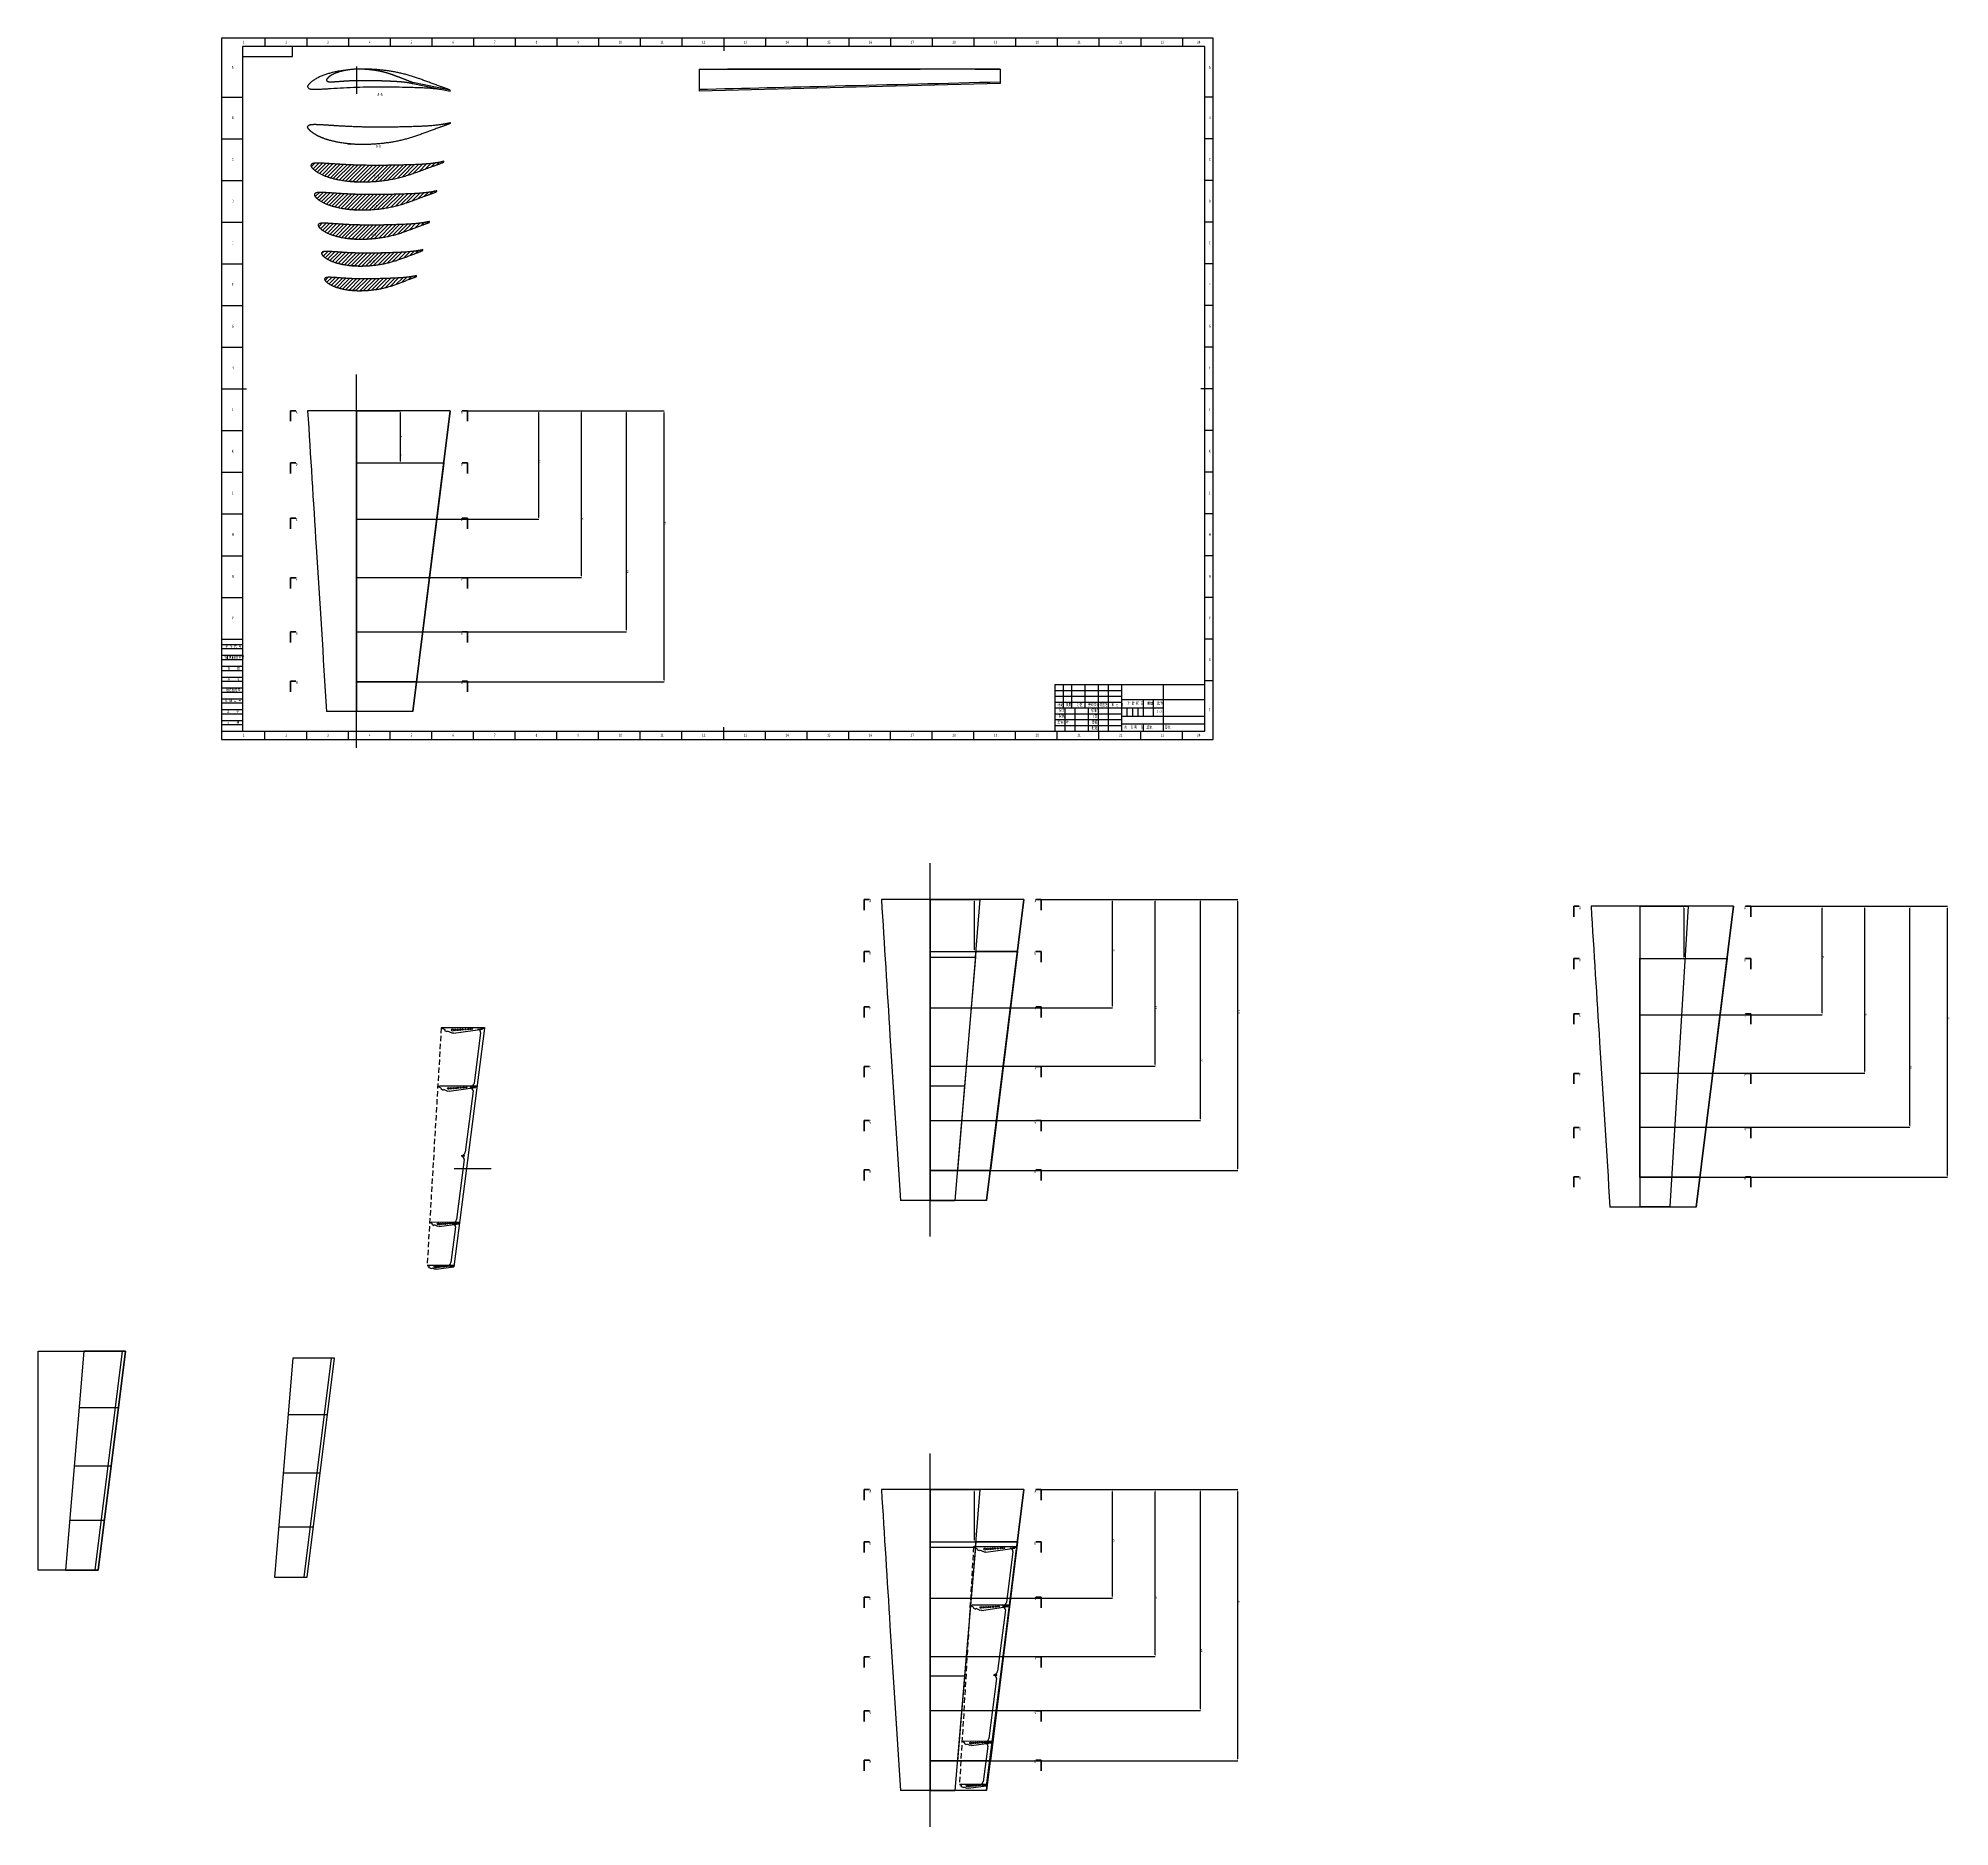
# Model space of a CAD drawing. Header units: millimetres. Extents: x -440 to 4144, y -2607 to 1682.
import ezdxf

# ---------------------------------------------------------------- set-up
doc = ezdxf.new("R2010")
doc.units = ezdxf.units.MM
doc.header["$PDSIZE"] = -1
doc.linetypes.add('DASHED', pattern=[19.05, 12.7, -6.35])
doc.linetypes.add('HIDDEN', pattern=[1.905, 1.27, -0.635])
for name, color, linetype in [('10', 7, 'Continuous'), ('111', 140, 'DASHED'), ('5', 7, 'Continuous'), ('7', 1, 'Continuous'), ('9', 7, 'Continuous'), ('LAYER01', 7, 'Continuous'), ('SLD-0', 7, 'Continuous')]:
    doc.layers.add(name, color=color, linetype=linetype)
doc.layers.add('剖面线层', color=2, linetype='Continuous', lineweight=25)
doc.layers.add('细线层', color=4, linetype='Continuous', lineweight=25)
doc.styles.add('SLDTEXTSTYLE0', font='TXT', dxfattribs={"width": 0.7, "bigfont": 'bigfont'})
doc.styles.add('SLDTEXTSTYLE1', font='TXT', dxfattribs={"width": 0.6, "bigfont": 'bigfont'})
doc.styles.add('SLDTEXTSTYLE2', font='TXT', dxfattribs={"width": 0.614286, "bigfont": 'bigfont'})
doc.styles.add('SLDTEXTSTYLE3', font='TXT', dxfattribs={"width": 0.62, "bigfont": 'bigfont'})
doc.styles.add('SLDTEXTSTYLE4', font='TXT', dxfattribs={"width": 0.566667, "bigfont": 'bigfont'})
doc.styles.add('SLDTEXTSTYLE5', font='TXT', dxfattribs={"width": 0.7})
doc.dimstyles.new('SLDDIMSTYLE0', dxfattribs={"dimtxt": 3.5, "dimasz": 4.08, "dimexe": 0, "dimexo": 0.0625, "dimgap": 0.875, "dimtad": 2, "dimlfac": 2, "dimrnd": 1e-09, "dimzin": 12, "dimdsep": 46, "dimtxsty": 'SLDTEXTSTYLE5', "dimsah": 1, "dimcen": 0.09, "dimadec": 0, "dimazin": 3, "dimtfac": 1, "dimtofl": 0, "dimtmove": 0, "dimatfit": 3, "dimfxl": 1, "dimfrac": 2, "dimtolj": 1, "dimtzin": 12, "dimarcsym": 0})

# ---------------------------------------------------------------- blocks, each defined once
blk = doc.blocks.new('_D')
at = {"layer": '10', "color": 0, "lineweight": -2, "transparency": 16777216}
for p, q in [((323.5, 788.7), (428.5, 788.7)), ((428.5, 784.6), (428.5, 667.8)), ((323.5, 663.7), (428.5, 663.7))]:
    blk.add_line(p, q, dxfattribs=at)
at = {"layer": '10', "color": 0, "transparency": 16777216}
for points in [[(427.8, 784.6), (429.2, 784.6), (428.5, 788.7)], [(427.8, 667.8), (429.2, 667.8), (428.5, 663.7)]]:
    blk.add_solid(points, dxfattribs=at)
at = {"layer": 'Defpoints', "color": 0, "transparency": 16777216}
for p in [(323.4, 788.7), (323.4, 663.7), (428.5, 663.7)]:
    blk.add_point(p, dxfattribs=at)
at = {"layer": '10', "color": 0, "transparency": 16777216, "insert": (429.4, 682.4), "char_height": 3.5, "attachment_point": 2, "rotation": 90, "style": 'SLDTEXTSTYLE5'}
blk.add_mtext('\\A1;250', dxfattribs=at)
blk = doc.blocks.new('_D_1')
at = {"layer": '10', "color": 0, "lineweight": -2, "transparency": 16777216}
for p, q in [((589.5, 788.7), (760.4, 788.7)), ((760.4, 532.8), (760.4, 784.6)), ((323.5, 528.7), (760.4, 528.7))]:
    blk.add_line(p, q, dxfattribs=at)
at = {"layer": '10', "color": 0, "transparency": 16777216}
for points in [[(759.7, 784.6), (761, 784.6), (760.4, 788.7)], [(759.7, 532.8), (761, 532.8), (760.4, 528.7)]]:
    blk.add_solid(points, dxfattribs=at)
at = {"layer": 'Defpoints', "color": 0, "transparency": 16777216}
for p in [(589.4, 788.7), (760.4, 788.7), (323.4, 528.7)]:
    blk.add_point(p, dxfattribs=at)
at = {"layer": '10', "color": 0, "transparency": 16777216, "insert": (761.2, 666.9), "char_height": 3.5, "attachment_point": 2, "rotation": 90, "style": 'SLDTEXTSTYLE5'}
blk.add_mtext('\\A1;520', dxfattribs=at)
blk = doc.blocks.new('_D_2')
at = {"layer": '10', "color": 0, "lineweight": -2, "transparency": 16777216}
for p, q in [((589.5, 788.7), (862.7, 788.7)), ((862.7, 392.8), (862.7, 784.6)), ((323.5, 388.7), (862.7, 388.7))]:
    blk.add_line(p, q, dxfattribs=at)
at = {"layer": '10', "color": 0, "transparency": 16777216}
for points in [[(862, 784.6), (863.4, 784.6), (862.7, 788.7)], [(862, 392.8), (863.4, 392.8), (862.7, 388.7)]]:
    blk.add_solid(points, dxfattribs=at)
at = {"layer": 'Defpoints', "color": 0, "transparency": 16777216}
for p in [(589.4, 788.7), (862.7, 788.7), (323.4, 388.7)]:
    blk.add_point(p, dxfattribs=at)
at = {"layer": '10', "color": 0, "transparency": 16777216, "insert": (863.6, 529.7), "char_height": 3.5, "attachment_point": 2, "rotation": 90, "style": 'SLDTEXTSTYLE5'}
blk.add_mtext('\\A1;800', dxfattribs=at)
blk = doc.blocks.new('_D_3')
at = {"layer": '10', "color": 0, "lineweight": -2, "transparency": 16777216}
for p, q in [((589.5, 788.7), (971.2, 788.7)), ((971.2, 262.8), (971.2, 784.6)), ((323.5, 258.7), (971.2, 258.7))]:
    blk.add_line(p, q, dxfattribs=at)
at = {"layer": '10', "color": 0, "transparency": 16777216}
for points in [[(970.6, 784.6), (971.9, 784.6), (971.2, 788.7)], [(970.6, 262.8), (971.9, 262.8), (971.2, 258.7)]]:
    blk.add_solid(points, dxfattribs=at)
at = {"layer": 'Defpoints', "color": 0, "transparency": 16777216}
for p in [(589.4, 788.7), (971.2, 788.7), (323.4, 258.7)]:
    blk.add_point(p, dxfattribs=at)
at = {"layer": '10', "color": 0, "transparency": 16777216, "insert": (972.1, 402.9), "char_height": 3.5, "attachment_point": 2, "rotation": 90, "style": 'SLDTEXTSTYLE5'}
blk.add_mtext('\\A1;1060', dxfattribs=at)
blk = doc.blocks.new('_D_4')
at = {"layer": '10', "color": 0, "lineweight": -2, "transparency": 16777216}
for p, q in [((589.5, 788.7), (1061.1, 788.7)), ((1061.1, 142.8), (1061.1, 784.6)), ((323.5, 138.7), (1061.1, 138.7))]:
    blk.add_line(p, q, dxfattribs=at)
at = {"layer": '10', "color": 0, "transparency": 16777216}
for points in [[(1060.4, 784.6), (1061.8, 784.6), (1061.1, 788.7)], [(1060.4, 142.8), (1061.8, 142.8), (1061.1, 138.7)]]:
    blk.add_solid(points, dxfattribs=at)
at = {"layer": 'Defpoints', "color": 0, "transparency": 16777216}
for p in [(589.4, 788.7), (1061.1, 788.7), (323.4, 138.7)]:
    blk.add_point(p, dxfattribs=at)
at = {"layer": '10', "color": 0, "transparency": 16777216, "insert": (1062, 519.1), "char_height": 3.5, "attachment_point": 2, "rotation": 90, "style": 'SLDTEXTSTYLE5'}
blk.add_mtext('\\A1;1300', dxfattribs=at)
blk = doc.blocks.new('*D8')
at = {"layer": '10', "color": 0, "lineweight": -2, "transparency": 16777216}
for p, q in [((1699.5, -383.5), (1804.5, -383.5)), ((1804.5, -387.6), (1804.5, -504.5)), ((1699.5, -508.5), (1804.5, -508.5))]:
    blk.add_line(p, q, dxfattribs=at)
at = {"layer": '10', "color": 0, "transparency": 16777216}
for points in [[(1803.8, -387.6), (1805.2, -387.6), (1804.5, -383.5)], [(1803.8, -504.5), (1805.2, -504.5), (1804.5, -508.5)]]:
    blk.add_solid(points, dxfattribs=at)
at = {"layer": 'Defpoints', "color": 0, "transparency": 16777216}
for p in [(1699.4, -383.5), (1699.4, -508.5), (1804.5, -508.5)]:
    blk.add_point(p, dxfattribs=at)
at = {"layer": '10', "color": 0, "transparency": 16777216, "insert": (1805.3, -489.9), "char_height": 3.5, "attachment_point": 2, "rotation": 90, "style": 'SLDTEXTSTYLE5'}
blk.add_mtext('\\A1;250', dxfattribs=at)
blk = doc.blocks.new('*D9')
at = {"layer": '10', "color": 0, "lineweight": -2, "transparency": 16777216}
for p, q in [((1965.4, -383.5), (2136.3, -383.5)), ((2136.3, -639.5), (2136.3, -387.6)), ((1699.5, -643.5), (2136.3, -643.5))]:
    blk.add_line(p, q, dxfattribs=at)
at = {"layer": '10', "color": 0, "transparency": 16777216}
for points in [[(2135.6, -387.6), (2137, -387.6), (2136.3, -383.5)], [(2135.6, -639.5), (2137, -639.5), (2136.3, -643.5)]]:
    blk.add_solid(points, dxfattribs=at)
at = {"layer": 'Defpoints', "color": 0, "transparency": 16777216}
for p in [(1965.4, -383.5), (2136.3, -383.5), (1699.4, -643.5)]:
    blk.add_point(p, dxfattribs=at)
at = {"layer": '10', "color": 0, "transparency": 16777216, "insert": (2137.2, -505.4), "char_height": 3.5, "attachment_point": 2, "rotation": 90, "style": 'SLDTEXTSTYLE5'}
blk.add_mtext('\\A1;520', dxfattribs=at)
blk = doc.blocks.new('*D10')
at = {"layer": '10', "color": 0, "lineweight": -2, "transparency": 16777216}
for p, q in [((1965.4, -383.5), (2238.6, -383.5)), ((2238.6, -779.5), (2238.6, -387.6)), ((1699.5, -783.5), (2238.6, -783.5))]:
    blk.add_line(p, q, dxfattribs=at)
at = {"layer": '10', "color": 0, "transparency": 16777216}
for points in [[(2238, -387.6), (2239.3, -387.6), (2238.6, -383.5)], [(2238, -779.5), (2239.3, -779.5), (2238.6, -783.5)]]:
    blk.add_solid(points, dxfattribs=at)
at = {"layer": 'Defpoints', "color": 0, "transparency": 16777216}
for p in [(1965.4, -383.5), (2238.6, -383.5), (1699.4, -783.5)]:
    blk.add_point(p, dxfattribs=at)
at = {"layer": '10', "color": 0, "transparency": 16777216, "insert": (2239.5, -642.6), "char_height": 3.5, "attachment_point": 2, "rotation": 90, "style": 'SLDTEXTSTYLE5'}
blk.add_mtext('\\A1;800', dxfattribs=at)
blk = doc.blocks.new('*D11')
at = {"layer": '10', "color": 0, "lineweight": -2, "transparency": 16777216}
for p, q in [((1965.4, -383.5), (2347.2, -383.5)), ((2347.2, -909.5), (2347.2, -387.6)), ((1699.5, -913.5), (2347.2, -913.5))]:
    blk.add_line(p, q, dxfattribs=at)
at = {"layer": '10', "color": 0, "transparency": 16777216}
for points in [[(2346.5, -387.6), (2347.9, -387.6), (2347.2, -383.5)], [(2346.5, -909.5), (2347.9, -909.5), (2347.2, -913.5)]]:
    blk.add_solid(points, dxfattribs=at)
at = {"layer": 'Defpoints', "color": 0, "transparency": 16777216}
for p in [(1965.4, -383.5), (2347.2, -383.5), (1699.4, -913.5)]:
    blk.add_point(p, dxfattribs=at)
at = {"layer": '10', "color": 0, "transparency": 16777216, "insert": (2348.1, -769.4), "char_height": 3.5, "attachment_point": 2, "rotation": 90, "style": 'SLDTEXTSTYLE5'}
blk.add_mtext('\\A1;1060', dxfattribs=at)
blk = doc.blocks.new('*D12')
at = {"layer": '10', "color": 0, "lineweight": -2, "transparency": 16777216}
for p, q in [((1965.4, -383.5), (2437.1, -383.5)), ((2437.1, -1029.5), (2437.1, -387.6)), ((1699.5, -1033.5), (2437.1, -1033.5))]:
    blk.add_line(p, q, dxfattribs=at)
at = {"layer": '10', "color": 0, "transparency": 16777216}
for points in [[(2436.4, -387.6), (2437.7, -387.6), (2437.1, -383.5)], [(2436.4, -1029.5), (2437.7, -1029.5), (2437.1, -1033.5)]]:
    blk.add_solid(points, dxfattribs=at)
at = {"layer": 'Defpoints', "color": 0, "transparency": 16777216}
for p in [(1965.4, -383.5), (2437.1, -383.5), (1699.4, -1033.5)]:
    blk.add_point(p, dxfattribs=at)
at = {"layer": '10', "color": 0, "transparency": 16777216, "insert": (2437.9, -653.2), "char_height": 3.5, "attachment_point": 2, "rotation": 90, "style": 'SLDTEXTSTYLE5'}
blk.add_mtext('\\A1;1300', dxfattribs=at)
blk = doc.blocks.new('*D14')
at = {"layer": '10', "color": 0, "lineweight": -2, "transparency": 16777216}
for p, q in [((1699.5, -1799), (1804.5, -1799)), ((1804.5, -1803.1), (1804.5, -1919.9)), ((1699.5, -1924), (1804.5, -1924))]:
    blk.add_line(p, q, dxfattribs=at)
at = {"layer": '10', "color": 0, "transparency": 16777216}
for points in [[(1803.8, -1803.1), (1805.2, -1803.1), (1804.5, -1799)], [(1803.8, -1919.9), (1805.2, -1919.9), (1804.5, -1924)]]:
    blk.add_solid(points, dxfattribs=at)
at = {"layer": 'Defpoints', "color": 0, "transparency": 16777216}
for p in [(1699.4, -1799), (1699.4, -1924), (1804.5, -1924)]:
    blk.add_point(p, dxfattribs=at)
at = {"layer": '10', "color": 0, "transparency": 16777216, "insert": (1805.3, -1905.3), "char_height": 3.5, "attachment_point": 2, "rotation": 90, "style": 'SLDTEXTSTYLE5'}
blk.add_mtext('\\A1;250', dxfattribs=at)
blk = doc.blocks.new('*D15')
at = {"layer": '10', "color": 0, "lineweight": -2, "transparency": 16777216}
for p, q in [((1965.4, -1799), (2136.3, -1799)), ((2136.3, -2054.9), (2136.3, -1803.1)), ((1699.5, -2059), (2136.3, -2059))]:
    blk.add_line(p, q, dxfattribs=at)
at = {"layer": '10', "color": 0, "transparency": 16777216}
for points in [[(2135.6, -1803.1), (2137, -1803.1), (2136.3, -1799)], [(2135.6, -2054.9), (2137, -2054.9), (2136.3, -2059)]]:
    blk.add_solid(points, dxfattribs=at)
at = {"layer": 'Defpoints', "color": 0, "transparency": 16777216}
for p in [(1965.4, -1799), (2136.3, -1799), (1699.4, -2059)]:
    blk.add_point(p, dxfattribs=at)
at = {"layer": '10', "color": 0, "transparency": 16777216, "insert": (2137.2, -1920.9), "char_height": 3.5, "attachment_point": 2, "rotation": 90, "style": 'SLDTEXTSTYLE5'}
blk.add_mtext('\\A1;520', dxfattribs=at)
blk = doc.blocks.new('*D16')
at = {"layer": '10', "color": 0, "lineweight": -2, "transparency": 16777216}
for p, q in [((1965.4, -1799), (2238.6, -1799)), ((2238.6, -2194.9), (2238.6, -1803.1)), ((1699.5, -2199), (2238.6, -2199))]:
    blk.add_line(p, q, dxfattribs=at)
at = {"layer": '10', "color": 0, "transparency": 16777216}
for points in [[(2238, -1803.1), (2239.3, -1803.1), (2238.6, -1799)], [(2238, -2194.9), (2239.3, -2194.9), (2238.6, -2199)]]:
    blk.add_solid(points, dxfattribs=at)
at = {"layer": 'Defpoints', "color": 0, "transparency": 16777216}
for p in [(1965.4, -1799), (2238.6, -1799), (1699.4, -2199)]:
    blk.add_point(p, dxfattribs=at)
at = {"layer": '10', "color": 0, "transparency": 16777216, "insert": (2239.5, -2058.1), "char_height": 3.5, "attachment_point": 2, "rotation": 90, "style": 'SLDTEXTSTYLE5'}
blk.add_mtext('\\A1;800', dxfattribs=at)
blk = doc.blocks.new('*D17')
at = {"layer": '10', "color": 0, "lineweight": -2, "transparency": 16777216}
for p, q in [((3401.2, -399.9), (3506.2, -399.9)), ((3506.2, -404), (3506.2, -520.8)), ((3401.2, -524.9), (3506.2, -524.9)), ((1965.4, -1799), (2347.2, -1799)), ((2347.2, -2324.9), (2347.2, -1803.1)), ((1699.5, -2329), (2347.2, -2329))]:
    blk.add_line(p, q, dxfattribs=at)
at = {"layer": '10', "color": 0, "transparency": 16777216}
for points in [[(3505.5, -404), (3506.9, -404), (3506.2, -399.9)], [(3505.5, -520.8), (3506.9, -520.8), (3506.2, -524.9)], [(2346.5, -1803.1), (2347.9, -1803.1), (2347.2, -1799)], [(2346.5, -2324.9), (2347.9, -2324.9), (2347.2, -2329)]]:
    blk.add_solid(points, dxfattribs=at)
at = {"layer": 'Defpoints', "color": 0, "transparency": 16777216}
for p in [(3401.1, -399.9), (3401.1, -524.9), (3506.2, -524.9), (1965.4, -1799), (2347.2, -1799), (1699.4, -2329)]:
    blk.add_point(p, dxfattribs=at)
at = {"layer": '10', "color": 0, "transparency": 16777216, "char_height": 3.5, "attachment_point": 2, "rotation": 90, "style": 'SLDTEXTSTYLE5'}
for s, insert in [('\\A1;250', (3507.1, -506.2)), ('\\A1;1060', (2348.1, -2184.9))]:
    blk.add_mtext(s, dxfattribs=dict(at, insert=insert))
blk = doc.blocks.new('*D18')
at = {"layer": '10', "color": 0, "lineweight": -2, "transparency": 16777216}
for p, q in [((3667.2, -399.9), (3838.1, -399.9)), ((3838.1, -655.8), (3838.1, -404)), ((3401.2, -659.9), (3838.1, -659.9)), ((1965.4, -1799), (2437.1, -1799)), ((2437.1, -2444.9), (2437.1, -1803.1)), ((1699.5, -2449), (2437.1, -2449))]:
    blk.add_line(p, q, dxfattribs=at)
at = {"layer": '10', "color": 0, "transparency": 16777216}
for points in [[(3837.4, -404), (3838.7, -404), (3838.1, -399.9)], [(3837.4, -655.8), (3838.7, -655.8), (3838.1, -659.9)], [(2436.4, -1803.1), (2437.7, -1803.1), (2437.1, -1799)], [(2436.4, -2444.9), (2437.7, -2444.9), (2437.1, -2449)]]:
    blk.add_solid(points, dxfattribs=at)
at = {"layer": 'Defpoints', "color": 0, "transparency": 16777216}
for p in [(3667.1, -399.9), (3838.1, -399.9), (3401.1, -659.9), (1965.4, -1799), (2437.1, -1799), (1699.4, -2449)]:
    blk.add_point(p, dxfattribs=at)
at = {"layer": '10', "color": 0, "transparency": 16777216, "char_height": 3.5, "attachment_point": 2, "rotation": 90, "style": 'SLDTEXTSTYLE5'}
for s, insert in [('\\A1;520', (3838.9, -521.7)), ('\\A1;1300', (2437.9, -2068.7))]:
    blk.add_mtext(s, dxfattribs=dict(at, insert=insert))
blk = doc.blocks.new('*D19')
at = {"layer": '10', "color": 0, "lineweight": -2, "transparency": 16777216}
for p, q in [((3667.2, -399.9), (3940.4, -399.9)), ((3940.4, -795.8), (3940.4, -404)), ((3401.2, -799.9), (3940.4, -799.9))]:
    blk.add_line(p, q, dxfattribs=at)
at = {"layer": '10', "color": 0, "transparency": 16777216}
for points in [[(3939.7, -404), (3941.1, -404), (3940.4, -399.9)], [(3939.7, -795.8), (3941.1, -795.8), (3940.4, -799.9)]]:
    blk.add_solid(points, dxfattribs=at)
at = {"layer": 'Defpoints', "color": 0, "transparency": 16777216}
for p in [(3667.1, -399.9), (3940.4, -399.9), (3401.1, -799.9)]:
    blk.add_point(p, dxfattribs=at)
at = {"layer": '10', "color": 0, "transparency": 16777216, "insert": (3941.3, -658.9), "char_height": 3.5, "attachment_point": 2, "rotation": 90, "style": 'SLDTEXTSTYLE5'}
blk.add_mtext('\\A1;800', dxfattribs=at)
blk = doc.blocks.new('*D20')
at = {"layer": '10', "color": 0, "lineweight": -2, "transparency": 16777216}
for p, q in [((3667.2, -399.9), (4048.9, -399.9)), ((4048.9, -925.8), (4048.9, -404)), ((3401.2, -929.9), (4048.9, -929.9))]:
    blk.add_line(p, q, dxfattribs=at)
at = {"layer": '10', "color": 0, "transparency": 16777216}
for points in [[(4048.3, -404), (4049.6, -404), (4048.9, -399.9)], [(4048.3, -925.8), (4049.6, -925.8), (4048.9, -929.9)]]:
    blk.add_solid(points, dxfattribs=at)
at = {"layer": 'Defpoints', "color": 0, "transparency": 16777216}
for p in [(3667.1, -399.9), (4048.9, -399.9), (3401.1, -929.9)]:
    blk.add_point(p, dxfattribs=at)
at = {"layer": '10', "color": 0, "transparency": 16777216, "insert": (4049.8, -785.8), "char_height": 3.5, "attachment_point": 2, "rotation": 90, "style": 'SLDTEXTSTYLE5'}
blk.add_mtext('\\A1;1060', dxfattribs=at)
blk = doc.blocks.new('*D21')
at = {"layer": '10', "color": 0, "lineweight": -2, "transparency": 16777216}
for p, q in [((323.5, 788.7), (428.5, 788.7)), ((428.5, 784.6), (428.5, 667.8)), ((428.5, 663.7), (428.5, 663.7)), ((3667.2, -399.9), (4138.8, -399.9)), ((4138.8, -1045.8), (4138.8, -404)), ((3401.2, -1049.9), (4138.8, -1049.9))]:
    blk.add_line(p, q, dxfattribs=at)
at = {"layer": '10', "color": 0, "transparency": 16777216}
for points in [[(427.8, 784.6), (429.2, 784.6), (428.5, 788.7)], [(427.8, 667.8), (429.2, 667.8), (428.5, 663.7)], [(4138.1, -404), (4139.5, -404), (4138.8, -399.9)], [(4138.1, -1045.8), (4139.5, -1045.8), (4138.8, -1049.9)]]:
    blk.add_solid(points, dxfattribs=at)
at = {"layer": 'Defpoints', "color": 0, "transparency": 16777216}
for p in [(323.4, 788.7), (428.5, 663.7), (428.5, 663.7), (3667.1, -399.9), (4138.8, -399.9), (3401.1, -1049.9)]:
    blk.add_point(p, dxfattribs=at)
at = {"layer": '10', "color": 0, "transparency": 16777216, "char_height": 3.5, "rotation": 90, "style": 'SLDTEXTSTYLE5'}
for s, insert, attachment_point in [('\\A1;250', (431.2, 726.2), 5), ('\\A1;1300', (4139.7, -669.5), 2)]:
    blk.add_mtext(s, dxfattribs=dict(at, insert=insert, attachment_point=attachment_point))

msp = doc.modelspace()

# ---------------------------------------------------------------- hatches: boundary and pattern name
at = {"layer": '10', "linetype": 'Continuous', "lineweight": 18}
h = msp.add_hatch(dxfattribs=at)
h.set_pattern_fill('ANSI31', color=256, scale=2, style=0)
edge = h.paths.add_edge_path(flags=0)
edge.add_spline(control_points=[(323.4465, 1337.5578), (324.5737, 1337.5563), (326.8278, 1337.5347), (330.2084, 1337.471), (333.5891, 1337.404), (336.9703, 1337.3742), (340.3515, 1337.3718), (344.8598, 1337.4131), (349.3671, 1337.5155), (353.8726, 1337.6773), (358.3766, 1337.8781), (364.0027, 1338.2057), (370.7465, 1338.7124), (377.4803, 1339.3364), (384.2032, 1340.071), (390.9119, 1340.923), (397.6048, 1341.8938), (406.5024, 1343.3579), (417.5657, 1345.5235), (430.7205, 1348.6797), (441.5684, 1351.7467), (450.1681, 1354.4579), (458.721, 1357.3145), (467.2125, 1360.3475), (475.676, 1363.4574), (482.0172, 1365.8069), (488.3583, 1368.1566), (494.6999, 1370.5053), (501.0458, 1372.8419), (506.3392, 1374.7755), (510.5777, 1376.3115), (513.7599, 1377.4547), (516.9407, 1378.6014), (520.1188, 1379.7561), (523.2874, 1380.9361), (526.4467, 1382.1414), (529.5877, 1383.3933), (531.6762, 1384.2419), (532.7103, 1384.6902)], knot_values=[0, 0, 0, 0, 0.015625, 0.03125, 0.046875, 0.0625, 0.078125, 0.09375, 0.125, 0.140625, 0.15625, 0.1875, 0.21875, 0.25, 0.28125, 0.3125, 0.34375, 0.375, 0.4375, 0.5, 0.5625, 0.59375, 0.625, 0.6875, 0.71875, 0.75, 0.78125, 0.8125, 0.84375, 0.875, 0.890625, 0.90625, 0.921875, 0.9375, 0.953125, 0.96875, 0.984375, 1, 1, 1, 1], weights=[1, 1, 1, 1, 1, 1, 1, 1, 1, 1, 1, 1, 1, 1, 1, 1, 1, 1, 1, 1, 1, 1, 1, 1, 1, 1, 1, 1, 1, 1, 1, 1, 1, 1, 1, 1, 1, 1, 1], degree=3, periodic=0)
edge.add_line((532.7103, 1384.6902), (532.711, 1386.8519))
edge.add_spline(control_points=[(532.711, 1386.8519), (531.6716, 1386.534), (529.5631, 1385.9987), (526.3898, 1385.2401), (523.1927, 1384.5775), (519.9815, 1383.9846), (516.7576, 1383.4562), (513.5251, 1382.9773), (510.2861, 1382.5354), (507.0422, 1382.1223), (503.794, 1381.7362), (499.458, 1381.2543), (494.0287, 1380.7164), (487.5014, 1380.1651), (480.9645, 1379.6974), (474.4196, 1379.3108), (467.8687, 1378.991), (461.3132, 1378.7261), (454.7546, 1378.501), (448.1939, 1378.2995), (439.4442, 1378.0489), (428.5051, 1377.7476), (415.3768, 1377.4371), (404.4376, 1377.2385), (395.6884, 1377.1212), (389.1281, 1377.054), (382.5696, 1377.0073), (376.0134, 1376.9839), (369.46, 1376.9822), (362.9097, 1377.0048), (356.3629, 1377.0532), (349.8203, 1377.129), (344.3718, 1377.2158), (340.0155, 1377.299), (336.7496, 1377.3721), (334.0289, 1377.4305), (331.8534, 1377.4906), (329.6785, 1377.5553), (326.9609, 1377.6438), (324.7871, 1377.6981), (322.4846, 1377.7537), (320.6616, 1377.8098), (318.2318, 1377.8906), (316.4099, 1377.9552), (314.5885, 1378.0253), (312.7676, 1378.1009), (310.9471, 1378.178), (308.5202, 1378.2824), (305.4877, 1378.4201), (301.8502, 1378.5937), (298.2142, 1378.7757), (293.3683, 1379.0301), (288.5253, 1379.2997), (283.6851, 1379.5863), (280.0562, 1379.8084), (276.4287, 1380.037), (272.8024, 1380.273), (269.1772, 1380.5143), (265.553, 1380.7593), (261.9298, 1381.0089), (258.3073, 1381.2588), (254.685, 1381.5039), (251.0625, 1381.7382), (247.4396, 1381.9565), (244.4198, 1382.1201), (242.0037, 1382.2418), (240.1915, 1382.3291), (238.3792, 1382.4127), (236.5669, 1382.4917), (234.7541, 1382.5592), (232.9409, 1382.61), (231.1271, 1382.6362), (229.3133, 1382.6327), (227.4999, 1382.5919), (225.6878, 1382.5151), (223.8782, 1382.3913), (222.0725, 1382.2232), (220.2728, 1381.9892), (218.8082, 1381.5946), (217.7022, 1381.1014), (217.0481, 1380.7218), (216.5507, 1380.3781), (216.0713, 1380.0097), (215.6241, 1379.602), (215.2699, 1379.209), (215.0763, 1378.9774), (214.9392, 1378.797), (214.8124, 1378.6093), (214.6993, 1378.4129), (214.5967, 1378.2109), (214.4887, 1378.0123), (214.3876, 1377.8102), (214.3139, 1377.5962), (214.2553, 1377.3779), (214.2112, 1377.1557), (214.1785, 1376.9316), (214.1518, 1376.6305), (214.1481, 1376.2521), (214.1934, 1375.8762), (214.2503, 1375.5798), (214.3048, 1375.3599), (214.3699, 1375.1428), (214.4681, 1374.8571), (214.6117, 1374.5076), (214.812, 1374.1009), (215.108, 1373.5736), (215.5257, 1372.9433), (216.0759, 1372.2225), (216.6627, 1371.5307), (217.274, 1370.8611), (217.9033, 1370.2084), (218.5431, 1369.5658), (219.4044, 1368.7176), (220.506, 1367.6828), (221.8656, 1366.4825), (223.2653, 1365.329), (224.6982, 1364.2172), (226.6481, 1362.7868), (229.15, 1361.0893), (232.2362, 1359.1818), (235.3964, 1357.3991), (238.6256, 1355.7439), (241.9146, 1354.2107), (245.2546, 1352.7913), (248.6335, 1351.4663), (252.0444, 1350.2249), (255.4838, 1349.0635), (258.947, 1347.9732), (262.4319, 1346.9522), (265.9344, 1345.9913), (269.4528, 1345.0876), (272.9859, 1344.2404), (276.5327, 1343.4488), (281.2787, 1342.4668), (287.2396, 1341.3713), (293.2326, 1340.4482), (298.0424, 1339.8042), (301.6569, 1339.3686), (305.2777, 1338.9797), (308.9036, 1338.6278), (312.5358, 1338.335), (316.1706, 1338.0585), (319.8069, 1337.7866), (322.2331, 1337.6274), (323.4465, 1337.5578)], knot_values=[0, 0, 0, 0, 0.007374257, 0.014748514, 0.022122771, 0.029497028, 0.036871285, 0.044245542, 0.051619799, 0.058994056, 0.066368313, 0.07374257, 0.088491084, 0.103239598, 0.117988112, 0.132736627, 0.147485141, 0.162233655, 0.176982169, 0.191730683, 0.206479197, 0.235976225, 0.265473253, 0.294970281, 0.309718795, 0.324467309, 0.339215823, 0.353964337, 0.368712851, 0.383461366, 0.39820988, 0.412958394, 0.427706908, 0.435081165, 0.442455422, 0.449829679, 0.453516807, 0.457203936, 0.464578193, 0.47195245, 0.47195245, 0.480203193, 0.484328564, 0.488453936, 0.492579307, 0.496704679, 0.50083005, 0.504955422, 0.513206165, 0.521456908, 0.529707651, 0.537958394, 0.55445988, 0.562710623, 0.570961366, 0.579212108, 0.587462851, 0.595713594, 0.603964337, 0.61221508, 0.620465823, 0.628716566, 0.636967309, 0.645218052, 0.653468795, 0.657594167, 0.661719538, 0.66584491, 0.669970281, 0.674095653, 0.678221024, 0.682346396, 0.686471767, 0.690597139, 0.69472251, 0.698847882, 0.702973253, 0.707098625, 0.711223996, 0.713286682, 0.715349368, 0.71638071, 0.717412053, 0.719474739, 0.720506082, 0.721021753, 0.721537425, 0.722053096, 0.722568768, 0.723084439, 0.72360011, 0.724115782, 0.724631453, 0.725147125, 0.725662796, 0.726178468, 0.726694139, 0.727725482, 0.728756825, 0.729272496, 0.729788168, 0.730303839, 0.730819511, 0.731850853, 0.732882196, 0.733913539, 0.735976225, 0.738038911, 0.740101596, 0.742164282, 0.744226968, 0.746289654, 0.748352339, 0.752477711, 0.756603082, 0.760728454, 0.764853825, 0.768979197, 0.77722994, 0.785480683, 0.793731426, 0.801982169, 0.810232912, 0.818483655, 0.826734398, 0.834985141, 0.843235884, 0.851486627, 0.859737369, 0.867988112, 0.876238855, 0.884489598, 0.892740341, 0.900991084, 0.91749257, 0.933994056, 0.942244799, 0.950495542, 0.958746285, 0.966997028, 0.975247771, 0.983498514, 0.991749257, 1, 1, 1, 1], weights=[1, 1, 1, 1, 1, 1, 1, 1, 1, 1, 1, 1, 1, 1, 1, 1, 1, 1, 1, 1, 1, 1, 1, 1, 1, 1, 1, 1, 1, 1, 1, 1, 1, 1, 1, 1, 1, 1, 1, 1, 1, 1, 1, 1, 1, 1, 1, 1, 1, 1, 1, 1, 1, 1, 1, 1, 1, 1, 1, 1, 1, 1, 1, 1, 1, 1, 1, 1, 1, 1, 1, 1, 1, 1, 1, 1, 1, 1, 1, 1, 1, 1, 1, 1, 1, 1, 1, 1, 1, 1, 1, 1, 1, 1, 1, 1, 1, 1, 1, 1, 1, 1, 1, 1, 1, 1, 1, 1, 1, 1, 1, 1, 1, 1, 1, 1, 1, 1, 1, 1, 1, 1, 1, 1, 1, 1, 1, 1, 1, 1, 1, 1, 1, 1, 1, 1, 1, 1, 1, 1, 1, 1, 1, 1, 1], degree=3, periodic=0)
h = msp.add_hatch(dxfattribs=at)
h.set_pattern_fill('ANSI31', color=256, scale=2, style=0)
edge = h.paths.add_edge_path(flags=0)
edge.add_spline(control_points=[(323.4465, 1270.3512), (324.4855, 1270.3475), (326.5633, 1270.3288), (329.6796, 1270.2775), (332.7959, 1270.2202), (335.9127, 1270.2), (339.0294, 1270.2034), (343.185, 1270.2508), (347.3395, 1270.3529), (351.4922, 1270.5109), (355.6435, 1270.7043), (360.8289, 1271.0167), (367.0442, 1271.4961), (373.2502, 1272.0835), (379.4458, 1272.7732), (385.6282, 1273.5706), (391.7958, 1274.4772), (399.9946, 1275.8431), (410.1887, 1277.8588), (422.3089, 1280.7913), (432.3028, 1283.6374), (440.2252, 1286.1514), (448.1038, 1288.7998), (455.9256, 1291.6109), (463.7216, 1294.4923), (469.5626, 1296.6693), (475.4035, 1298.8465), (481.2449, 1301.0224), (487.0901, 1303.1881), (491.9658, 1304.9804), (495.8697, 1306.4047), (498.8003, 1307.4656), (501.7302, 1308.5286), (504.6574, 1309.5989), (507.5763, 1310.6917), (510.4866, 1311.8075), (513.3811, 1312.9636), (515.305, 1313.7488), (516.2586, 1314.1613)], knot_values=[0, 0, 0, 0, 0.015625, 0.03125, 0.046875, 0.0625, 0.078125, 0.09375, 0.125, 0.140625, 0.15625, 0.1875, 0.21875, 0.25, 0.28125, 0.3125, 0.34375, 0.375, 0.4375, 0.5, 0.5625, 0.59375, 0.625, 0.6875, 0.71875, 0.75, 0.78125, 0.8125, 0.84375, 0.875, 0.890625, 0.90625, 0.921875, 0.9375, 0.953125, 0.96875, 0.984375, 1, 1, 1, 1], weights=[1, 1, 1, 1, 1, 1, 1, 1, 1, 1, 1, 1, 1, 1, 1, 1, 1, 1, 1, 1, 1, 1, 1, 1, 1, 1, 1, 1, 1, 1, 1, 1, 1, 1, 1, 1, 1, 1, 1], degree=3, periodic=0)
edge.add_line((516.2586, 1314.1613), (516.26, 1316.3341))
edge.add_spline(control_points=[(516.26, 1316.3341), (515.2994, 1316.0444), (513.3539, 1315.5485), (510.425, 1314.8495), (507.4757, 1314.2354), (504.5138, 1313.6845), (501.5408, 1313.1914), (498.5602, 1312.7432), (495.574, 1312.329), (492.5836, 1311.9418), (489.5894, 1311.5798), (485.5927, 1311.128), (480.589, 1310.6232), (474.5742, 1310.1053), (468.5515, 1309.6643), (462.5222, 1309.2976), (456.4881, 1308.992), (450.4504, 1308.7364), (444.4103, 1308.5173), (438.3686, 1308.3201), (430.3117, 1308.073), (420.2392, 1307.7761), (408.1508, 1307.4668), (398.0773, 1307.2642), (390.0195, 1307.1403), (383.9769, 1307.0663), (377.9354, 1307.0111), (371.8952, 1306.9778), (365.8565, 1306.964), (359.8197, 1306.9727), (353.785, 1307.0049), (347.7527, 1307.0631), (342.728, 1307.1328), (338.7098, 1307.2012), (335.6971, 1307.2619), (333.1869, 1307.3123), (331.1795, 1307.3627), (329.1724, 1307.4137), (326.6643, 1307.4819), (324.6577, 1307.5263), (322.5325, 1307.5754), (320.8496, 1307.6201), (318.6063, 1307.6858), (316.9242, 1307.7405), (315.2425, 1307.8041), (313.5613, 1307.8765), (311.8804, 1307.9496), (309.6394, 1308.0466), (306.8389, 1308.1767), (303.4794, 1308.3397), (300.1209, 1308.5102), (295.6444, 1308.7489), (291.1698, 1309.0016), (286.6973, 1309.2703), (283.3438, 1309.4783), (279.9912, 1309.6925), (276.6395, 1309.9132), (273.2886, 1310.1391), (269.9384, 1310.3688), (266.5889, 1310.6023), (263.2397, 1310.8361), (259.8906, 1311.0657), (256.5412, 1311.2854), (253.1911, 1311.4901), (250.3985, 1311.6435), (248.1642, 1311.758), (246.4883, 1311.8402), (244.8123, 1311.9191), (243.1362, 1311.9933), (241.4597, 1312.057), (239.7827, 1312.1054), (238.1051, 1312.1298), (236.4274, 1312.1274), (234.7502, 1312.0894), (233.074, 1312.0192), (231.4003, 1311.9037), (229.73, 1311.7491), (228.0661, 1311.5265), (226.7142, 1311.1508), (225.6964, 1310.6837), (225.0943, 1310.3277), (224.6384, 1310.0042), (224.1984, 1309.6592), (223.7899, 1309.2767), (223.468, 1308.9084), (223.2933, 1308.6909), (223.17, 1308.5217), (223.0563, 1308.3459), (222.9551, 1308.1625), (222.8639, 1307.9741), (222.7698, 1307.7877), (222.684, 1307.5979), (222.6237, 1307.3982), (222.5762, 1307.1951), (222.5406, 1306.9889), (222.5147, 1306.7813), (222.4936, 1306.5026), (222.4893, 1306.1526), (222.5297, 1305.8048), (222.5757, 1305.5298), (222.6224, 1305.3256), (222.6796, 1305.124), (222.7662, 1304.8586), (222.8942, 1304.5334), (223.076, 1304.1556), (223.3448, 1303.6652), (223.7275, 1303.0798), (224.2329, 1302.4104), (224.773, 1301.7683), (225.3365, 1301.1472), (225.9177, 1300.5425), (226.5083, 1299.9469), (227.304, 1299.1613), (228.3215, 1298.2026), (229.5773, 1297.0902), (230.8707, 1296.0217), (232.1946, 1294.9915), (233.9965, 1293.6662), (236.3094, 1292.0941), (239.1619, 1290.3265), (242.0838, 1288.6759), (245.069, 1287.1423), (248.1101, 1285.7227), (251.1983, 1284.4082), (254.322, 1283.1805), (257.4759, 1282.0315), (260.6555, 1280.9554), (263.8574, 1279.9459), (267.0789, 1279.0003), (270.3166, 1278.1104), (273.5688, 1277.2734), (276.8345, 1276.4887), (280.1126, 1275.7556), (284.4986, 1274.8462), (290.007, 1273.8318), (295.5439, 1272.9766), (299.9871, 1272.3799), (303.3257, 1271.9767), (306.6698, 1271.6159), (310.0183, 1271.2904), (313.3722, 1271.0177), (316.7279, 1270.7607), (320.0858, 1270.5211), (322.3263, 1270.398), (323.4465, 1270.3512)], knot_values=[0, 0, 0, 0, 0.007374257, 0.014748514, 0.022122771, 0.029497028, 0.036871285, 0.044245542, 0.051619799, 0.058994056, 0.066368313, 0.07374257, 0.088491084, 0.103239598, 0.117988112, 0.132736627, 0.147485141, 0.162233655, 0.176982169, 0.191730683, 0.206479197, 0.235976225, 0.265473253, 0.294970281, 0.309718795, 0.324467309, 0.339215823, 0.353964337, 0.368712851, 0.383461366, 0.39820988, 0.412958394, 0.427706908, 0.435081165, 0.442455422, 0.449829679, 0.453516807, 0.457203936, 0.464578193, 0.47195245, 0.47195245, 0.480203193, 0.484328564, 0.488453936, 0.492579307, 0.496704679, 0.50083005, 0.504955422, 0.513206165, 0.521456908, 0.529707651, 0.537958394, 0.55445988, 0.562710623, 0.570961366, 0.579212108, 0.587462851, 0.595713594, 0.603964337, 0.61221508, 0.620465823, 0.628716566, 0.636967309, 0.645218052, 0.653468795, 0.657594167, 0.661719538, 0.66584491, 0.669970281, 0.674095653, 0.678221024, 0.682346396, 0.686471767, 0.690597139, 0.69472251, 0.698847882, 0.702973253, 0.707098625, 0.711223996, 0.713286682, 0.715349368, 0.71638071, 0.717412053, 0.719474739, 0.720506082, 0.721021753, 0.721537425, 0.722053096, 0.722568768, 0.723084439, 0.72360011, 0.724115782, 0.724631453, 0.725147125, 0.725662796, 0.726178468, 0.726694139, 0.727725482, 0.728756825, 0.729272496, 0.729788168, 0.730303839, 0.730819511, 0.731850853, 0.732882196, 0.733913539, 0.735976225, 0.738038911, 0.740101596, 0.742164282, 0.744226968, 0.746289654, 0.748352339, 0.752477711, 0.756603082, 0.760728454, 0.764853825, 0.768979197, 0.77722994, 0.785480683, 0.793731426, 0.801982169, 0.810232912, 0.818483655, 0.826734398, 0.834985141, 0.843235884, 0.851486627, 0.859737369, 0.867988112, 0.876238855, 0.884489598, 0.892740341, 0.900991084, 0.91749257, 0.933994056, 0.942244799, 0.950495542, 0.958746285, 0.966997028, 0.975247771, 0.983498514, 0.991749257, 1, 1, 1, 1], weights=[1, 1, 1, 1, 1, 1, 1, 1, 1, 1, 1, 1, 1, 1, 1, 1, 1, 1, 1, 1, 1, 1, 1, 1, 1, 1, 1, 1, 1, 1, 1, 1, 1, 1, 1, 1, 1, 1, 1, 1, 1, 1, 1, 1, 1, 1, 1, 1, 1, 1, 1, 1, 1, 1, 1, 1, 1, 1, 1, 1, 1, 1, 1, 1, 1, 1, 1, 1, 1, 1, 1, 1, 1, 1, 1, 1, 1, 1, 1, 1, 1, 1, 1, 1, 1, 1, 1, 1, 1, 1, 1, 1, 1, 1, 1, 1, 1, 1, 1, 1, 1, 1, 1, 1, 1, 1, 1, 1, 1, 1, 1, 1, 1, 1, 1, 1, 1, 1, 1, 1, 1, 1, 1, 1, 1, 1, 1, 1, 1, 1, 1, 1, 1, 1, 1, 1, 1, 1, 1, 1, 1, 1, 1, 1, 1], degree=3, periodic=0)
h = msp.add_hatch(dxfattribs=at)
h.set_pattern_fill('ANSI31', color=256, scale=2, style=0)
edge = h.paths.add_edge_path(flags=0)
edge.add_spline(control_points=[(323.4465, 1200.2141), (324.3903, 1200.2081), (326.2778, 1200.1926), (329.1088, 1200.1545), (331.9397, 1200.1078), (334.7711, 1200.0981), (337.6023, 1200.1076), (341.3771, 1200.1616), (345.1508, 1200.2634), (348.9228, 1200.4174), (352.6933, 1200.6027), (357.403, 1200.8987), (363.0478, 1201.3486), (368.684, 1201.8965), (374.3104, 1202.5378), (379.9247, 1203.2761), (385.5254, 1204.1134), (392.97, 1205.3734), (402.2257, 1207.2274), (413.2291, 1209.9183), (422.3012, 1212.5261), (429.4924, 1214.8271), (436.6434, 1217.2508), (443.7423, 1219.8223), (450.8178, 1222.4571), (456.1188, 1224.4479), (461.4197, 1226.4389), (466.7213, 1228.4284), (472.026, 1230.4094), (476.4507, 1232.0493), (479.9934, 1233.353), (482.6526, 1234.3249), (485.3115, 1235.2977), (487.968, 1236.277), (490.6174, 1237.2755), (493.2589, 1238.2947), (495.8873, 1239.3475), (497.6335, 1240.0643), (498.5001, 1240.4382)], knot_values=[0, 0, 0, 0, 0.015625, 0.03125, 0.046875, 0.0625, 0.078125, 0.09375, 0.125, 0.140625, 0.15625, 0.1875, 0.21875, 0.25, 0.28125, 0.3125, 0.34375, 0.375, 0.4375, 0.5, 0.5625, 0.59375, 0.625, 0.6875, 0.71875, 0.75, 0.78125, 0.8125, 0.84375, 0.875, 0.890625, 0.90625, 0.921875, 0.9375, 0.953125, 0.96875, 0.984375, 1, 1, 1, 1], weights=[1, 1, 1, 1, 1, 1, 1, 1, 1, 1, 1, 1, 1, 1, 1, 1, 1, 1, 1, 1, 1, 1, 1, 1, 1, 1, 1, 1, 1, 1, 1, 1, 1, 1, 1, 1, 1, 1, 1], degree=3, periodic=0)
edge.add_line((498.5001, 1240.4382), (498.5023, 1242.6228))
edge.add_spline(control_points=[(498.5023, 1242.6228), (497.6269, 1242.3635), (495.8572, 1241.9102), (493.1923, 1241.2756), (490.5104, 1240.7138), (487.8175, 1240.2082), (485.1153, 1239.7532), (482.4067, 1239.3383), (479.6934, 1238.954), (476.9765, 1238.5948), (474.2565, 1238.2587), (470.6262, 1237.8394), (466.0818, 1237.3703), (460.6203, 1236.8885), (455.1526, 1236.4762), (449.6798, 1236.131), (444.2035, 1235.8408), (438.7248, 1235.5953), (433.2444, 1235.3826), (427.763, 1235.1899), (420.4539, 1234.9467), (411.3168, 1234.6546), (400.3509, 1234.3464), (391.2118, 1234.1397), (383.9003, 1234.0086), (378.4167, 1233.9273), (372.9332, 1233.8629), (367.4498, 1233.8189), (361.9668, 1233.792), (356.4842, 1233.7858), (351.0022, 1233.8005), (345.5208, 1233.8396), (340.9537, 1233.8908), (337.3005, 1233.9434), (334.5609, 1233.9906), (332.278, 1234.0324), (330.452, 1234.0724), (328.6261, 1234.1087), (326.344, 1234.1549), (324.5181, 1234.1886), (322.5841, 1234.2307), (321.0525, 1234.2631), (319.0106, 1234.3124), (317.4793, 1234.3564), (315.9485, 1234.4131), (314.4181, 1234.482), (312.8879, 1234.5506), (310.8475, 1234.6398), (308.2975, 1234.7616), (305.2381, 1234.9133), (302.1791, 1235.0713), (298.1013, 1235.2931), (294.0244, 1235.5276), (289.9488, 1235.7769), (286.8925, 1235.9697), (283.8367, 1236.1683), (280.7814, 1236.3726), (277.7266, 1236.5818), (274.6722, 1236.795), (271.618, 1237.0112), (268.564, 1237.2276), (265.5097, 1237.4405), (262.455, 1237.6443), (259.3994, 1237.8344), (256.8522, 1237.9768), (254.814, 1238.0834), (253.2853, 1238.1602), (251.7564, 1238.234), (250.2273, 1238.3031), (248.6978, 1238.3626), (247.1679, 1238.4085), (245.6374, 1238.4308), (244.1067, 1238.4297), (242.5764, 1238.3948), (241.047, 1238.3316), (239.52, 1238.225), (237.9958, 1238.0849), (236.4784, 1237.8749), (235.2481, 1237.5195), (234.3257, 1237.0805), (233.7797, 1236.75), (233.3684, 1236.4484), (232.971, 1236.1286), (232.6042, 1235.7733), (232.3172, 1235.4318), (232.1629, 1235.2294), (232.0545, 1235.0722), (231.955, 1234.9093), (231.8665, 1234.7399), (231.7876, 1234.5661), (231.7087, 1234.393), (231.6394, 1234.2164), (231.5935, 1234.0321), (231.5579, 1233.8454), (231.5316, 1233.6565), (231.513, 1233.4667), (231.4979, 1233.2122), (231.493, 1232.8929), (231.5281, 1232.5754), (231.5625, 1232.3235), (231.6006, 1232.1363), (231.6493, 1231.9515), (231.7234, 1231.7078), (231.8346, 1231.409), (231.9965, 1231.0624), (232.2359, 1230.6119), (232.5807, 1230.0748), (233.0377, 1229.4608), (233.5274, 1228.8724), (234.0395, 1228.3037), (234.5686, 1227.7508), (235.1061, 1227.206), (235.831, 1226.4879), (236.7578, 1225.6114), (237.9014, 1224.5939), (239.0801, 1223.6172), (240.2864, 1222.675), (241.9287, 1221.4631), (244.0374, 1220.0264), (246.6377, 1218.4098), (249.3024, 1216.9018), (252.0243, 1215.4995), (254.7978, 1214.2025), (257.6141, 1213.0013), (260.4624, 1211.8785), (263.3388, 1210.8293), (266.238, 1209.8452), (269.1577, 1208.9231), (272.095, 1208.0587), (275.0469, 1207.2454), (278.0118, 1206.4805), (280.9888, 1205.7633), (283.9768, 1205.0933), (287.9744, 1204.2622), (292.9941, 1203.3354), (298.0388, 1202.5535), (302.0862, 1202.008), (305.1271, 1201.6397), (308.1725, 1201.3092), (311.2216, 1201.0122), (314.2749, 1200.7611), (317.3296, 1200.5251), (320.3867, 1200.3206), (322.4269, 1200.2363), (323.4465, 1200.2141)], knot_values=[0, 0, 0, 0, 0.007374257, 0.014748514, 0.022122771, 0.029497028, 0.036871285, 0.044245542, 0.051619799, 0.058994056, 0.066368313, 0.07374257, 0.088491084, 0.103239598, 0.117988112, 0.132736627, 0.147485141, 0.162233655, 0.176982169, 0.191730683, 0.206479197, 0.235976225, 0.265473253, 0.294970281, 0.309718795, 0.324467309, 0.339215823, 0.353964337, 0.368712851, 0.383461366, 0.39820988, 0.412958394, 0.427706908, 0.435081165, 0.442455422, 0.449829679, 0.453516807, 0.457203936, 0.464578193, 0.47195245, 0.47195245, 0.480203193, 0.484328564, 0.488453936, 0.492579307, 0.496704679, 0.50083005, 0.504955422, 0.513206165, 0.521456908, 0.529707651, 0.537958394, 0.55445988, 0.562710623, 0.570961366, 0.579212108, 0.587462851, 0.595713594, 0.603964337, 0.61221508, 0.620465823, 0.628716566, 0.636967309, 0.645218052, 0.653468795, 0.657594167, 0.661719538, 0.66584491, 0.669970281, 0.674095653, 0.678221024, 0.682346396, 0.686471767, 0.690597139, 0.69472251, 0.698847882, 0.702973253, 0.707098625, 0.711223996, 0.713286682, 0.715349368, 0.71638071, 0.717412053, 0.719474739, 0.720506082, 0.721021753, 0.721537425, 0.722053096, 0.722568768, 0.723084439, 0.72360011, 0.724115782, 0.724631453, 0.725147125, 0.725662796, 0.726178468, 0.726694139, 0.727725482, 0.728756825, 0.729272496, 0.729788168, 0.730303839, 0.730819511, 0.731850853, 0.732882196, 0.733913539, 0.735976225, 0.738038911, 0.740101596, 0.742164282, 0.744226968, 0.746289654, 0.748352339, 0.752477711, 0.756603082, 0.760728454, 0.764853825, 0.768979197, 0.77722994, 0.785480683, 0.793731426, 0.801982169, 0.810232912, 0.818483655, 0.826734398, 0.834985141, 0.843235884, 0.851486627, 0.859737369, 0.867988112, 0.876238855, 0.884489598, 0.892740341, 0.900991084, 0.91749257, 0.933994056, 0.942244799, 0.950495542, 0.958746285, 0.966997028, 0.975247771, 0.983498514, 0.991749257, 1, 1, 1, 1], weights=[1, 1, 1, 1, 1, 1, 1, 1, 1, 1, 1, 1, 1, 1, 1, 1, 1, 1, 1, 1, 1, 1, 1, 1, 1, 1, 1, 1, 1, 1, 1, 1, 1, 1, 1, 1, 1, 1, 1, 1, 1, 1, 1, 1, 1, 1, 1, 1, 1, 1, 1, 1, 1, 1, 1, 1, 1, 1, 1, 1, 1, 1, 1, 1, 1, 1, 1, 1, 1, 1, 1, 1, 1, 1, 1, 1, 1, 1, 1, 1, 1, 1, 1, 1, 1, 1, 1, 1, 1, 1, 1, 1, 1, 1, 1, 1, 1, 1, 1, 1, 1, 1, 1, 1, 1, 1, 1, 1, 1, 1, 1, 1, 1, 1, 1, 1, 1, 1, 1, 1, 1, 1, 1, 1, 1, 1, 1, 1, 1, 1, 1, 1, 1, 1, 1, 1, 1, 1, 1, 1, 1, 1, 1, 1, 1], degree=3, periodic=0)
h = msp.add_hatch(dxfattribs=at)
h.set_pattern_fill('ANSI31', color=256, scale=2, style=0)
edge = h.paths.add_edge_path(flags=0)
edge.add_spline(control_points=[(323.4465, 1135.7604), (324.3041, 1135.7522), (326.0192, 1135.7397), (328.5917, 1135.7135), (331.1641, 1135.6763), (333.7369, 1135.6761), (336.3095, 1135.6912), (339.7393, 1135.7512), (343.1681, 1135.8527), (346.5951, 1136.003), (350.0207, 1136.1811), (354.2994, 1136.4622), (359.4275, 1136.8854), (364.5475, 1137.3975), (369.6582, 1137.9949), (374.758, 1138.6798), (379.8449, 1139.4543), (386.6063, 1140.6182), (395.012, 1142.3257), (405.0037, 1144.7979), (413.2408, 1147.1897), (419.7696, 1149.2979), (426.2612, 1151.518), (432.7053, 1153.8725), (439.128, 1156.2838), (443.9399, 1158.1059), (448.7517, 1159.9282), (453.5642, 1161.7488), (458.3792, 1163.5627), (462.3955, 1165.0643), (465.6109, 1166.2588), (468.0242, 1167.1503), (470.4377, 1168.0412), (472.849, 1168.938), (475.2541, 1169.8512), (477.6522, 1170.7829), (480.0395, 1171.742), (481.6247, 1172.397), (482.4126, 1172.7357)], knot_values=[0, 0, 0, 0, 0.015625, 0.03125, 0.046875, 0.0625, 0.078125, 0.09375, 0.125, 0.140625, 0.15625, 0.1875, 0.21875, 0.25, 0.28125, 0.3125, 0.34375, 0.375, 0.4375, 0.5, 0.5625, 0.59375, 0.625, 0.6875, 0.71875, 0.75, 0.78125, 0.8125, 0.84375, 0.875, 0.890625, 0.90625, 0.921875, 0.9375, 0.953125, 0.96875, 0.984375, 1, 1, 1, 1], weights=[1, 1, 1, 1, 1, 1, 1, 1, 1, 1, 1, 1, 1, 1, 1, 1, 1, 1, 1, 1, 1, 1, 1, 1, 1, 1, 1, 1, 1, 1, 1, 1, 1, 1, 1, 1, 1, 1, 1], degree=3, periodic=0)
edge.add_line((482.4126, 1172.7357), (482.4155, 1174.9311))
edge.add_spline(control_points=[(482.4155, 1174.9311), (481.6172, 1174.6994), (480.0069, 1174.2847), (477.581, 1173.7083), (475.1413, 1173.194), (472.6922, 1172.7294), (470.2354, 1172.309), (467.7731, 1171.9242), (465.3071, 1171.5669), (462.838, 1171.233), (460.3664, 1170.9205), (457.0679, 1170.5307), (452.9396, 1170.0939), (447.9793, 1169.6447), (443.0143, 1169.2586), (438.0458, 1168.9327), (433.0749, 1168.6565), (428.1024, 1168.4202), (423.1291, 1168.2133), (418.1553, 1168.0248), (411.5236, 1167.785), (403.2338, 1167.4972), (393.2849, 1167.1901), (384.9923, 1166.9796), (378.3569, 1166.842), (373.3796, 1166.7541), (368.4016, 1166.6813), (363.4228, 1166.6276), (358.4431, 1166.5889), (353.4626, 1166.5692), (348.4813, 1166.5681), (343.499, 1166.5898), (339.3464, 1166.6243), (336.0238, 1166.6626), (333.5317, 1166.6976), (331.4547, 1166.7315), (329.793, 1166.7621), (328.1312, 1166.785), (326.054, 1166.8113), (324.3916, 1166.8353), (322.6309, 1166.871), (321.2363, 1166.8924), (319.3768, 1166.9268), (317.9823, 1166.9612), (316.588, 1167.0115), (315.1943, 1167.0774), (313.8006, 1167.1419), (311.9419, 1167.224), (309.6189, 1167.3383), (306.8313, 1167.4797), (304.0436, 1167.6264), (300.327, 1167.8328), (296.6104, 1168.0508), (292.8943, 1168.2827), (290.1073, 1168.4616), (287.3204, 1168.646), (284.5336, 1168.8355), (281.747, 1169.0297), (278.9605, 1169.2278), (276.1739, 1169.4283), (273.3872, 1169.629), (270.6001, 1169.8268), (267.8123, 1170.0163), (265.0236, 1170.1931), (262.6986, 1170.3255), (260.8382, 1170.425), (259.4427, 1170.4968), (258.0471, 1170.5661), (256.6512, 1170.6305), (255.255, 1170.6862), (253.8582, 1170.7298), (252.4609, 1170.7503), (251.0633, 1170.7503), (249.6662, 1170.7181), (248.2697, 1170.6614), (246.8756, 1170.5628), (245.4838, 1170.436), (244.0992, 1170.2372), (242.979, 1169.9002), (242.1429, 1169.4868), (241.6479, 1169.1793), (241.277, 1168.8975), (240.9182, 1168.6006), (240.5892, 1168.2699), (240.3337, 1167.9526), (240.198, 1167.764), (240.103, 1167.6177), (240.0164, 1167.4664), (239.9395, 1167.3098), (239.8718, 1167.1492), (239.8065, 1166.9882), (239.7521, 1166.8235), (239.7194, 1166.6532), (239.6946, 1166.4814), (239.6766, 1166.3082), (239.6647, 1166.1343), (239.6551, 1165.9018), (239.6496, 1165.6103), (239.6798, 1165.3203), (239.7037, 1165.0893), (239.734, 1164.9175), (239.775, 1164.7478), (239.8378, 1164.5239), (239.9337, 1164.2489), (240.0776, 1163.9306), (240.2905, 1163.5162), (240.601, 1163.023), (241.0141, 1162.4592), (241.4582, 1161.9195), (241.9236, 1161.3981), (242.4056, 1160.8922), (242.895, 1160.3934), (243.5557, 1159.7365), (244.4002, 1158.9344), (245.4424, 1158.0029), (246.5171, 1157.1093), (247.6169, 1156.2468), (249.1145, 1155.1377), (251.0383, 1153.8237), (253.41, 1152.3439), (255.8417, 1150.965), (258.3251, 1149.6817), (260.8562, 1148.4957), (263.4262, 1147.3972), (266.025, 1146.3694), (268.6501, 1145.4106), (271.2953, 1144.5099), (273.9594, 1143.6669), (276.6391, 1142.8761), (279.3322, 1142.1323), (282.0368, 1141.4326), (284.7522, 1140.7765), (287.4774, 1140.1638), (291.1231, 1139.4036), (295.7003, 1138.5562), (300.299, 1137.8406), (303.9878, 1137.3415), (306.759, 1137.0048), (309.5338, 1136.7018), (312.3116, 1136.4306), (315.0927, 1136.199), (317.8746, 1135.9821), (320.6594, 1135.8094), (322.518, 1135.7603), (323.4465, 1135.7604)], knot_values=[0, 0, 0, 0, 0.007374257, 0.014748514, 0.022122771, 0.029497028, 0.036871285, 0.044245542, 0.051619799, 0.058994056, 0.066368313, 0.07374257, 0.088491084, 0.103239598, 0.117988112, 0.132736627, 0.147485141, 0.162233655, 0.176982169, 0.191730683, 0.206479197, 0.235976225, 0.265473253, 0.294970281, 0.309718795, 0.324467309, 0.339215823, 0.353964337, 0.368712851, 0.383461366, 0.39820988, 0.412958394, 0.427706908, 0.435081165, 0.442455422, 0.449829679, 0.453516807, 0.457203936, 0.464578193, 0.47195245, 0.47195245, 0.480203193, 0.484328564, 0.488453936, 0.492579307, 0.496704679, 0.50083005, 0.504955422, 0.513206165, 0.521456908, 0.529707651, 0.537958394, 0.55445988, 0.562710623, 0.570961366, 0.579212108, 0.587462851, 0.595713594, 0.603964337, 0.61221508, 0.620465823, 0.628716566, 0.636967309, 0.645218052, 0.653468795, 0.657594167, 0.661719538, 0.66584491, 0.669970281, 0.674095653, 0.678221024, 0.682346396, 0.686471767, 0.690597139, 0.69472251, 0.698847882, 0.702973253, 0.707098625, 0.711223996, 0.713286682, 0.715349368, 0.71638071, 0.717412053, 0.719474739, 0.720506082, 0.721021753, 0.721537425, 0.722053096, 0.722568768, 0.723084439, 0.72360011, 0.724115782, 0.724631453, 0.725147125, 0.725662796, 0.726178468, 0.726694139, 0.727725482, 0.728756825, 0.729272496, 0.729788168, 0.730303839, 0.730819511, 0.731850853, 0.732882196, 0.733913539, 0.735976225, 0.738038911, 0.740101596, 0.742164282, 0.744226968, 0.746289654, 0.748352339, 0.752477711, 0.756603082, 0.760728454, 0.764853825, 0.768979197, 0.77722994, 0.785480683, 0.793731426, 0.801982169, 0.810232912, 0.818483655, 0.826734398, 0.834985141, 0.843235884, 0.851486627, 0.859737369, 0.867988112, 0.876238855, 0.884489598, 0.892740341, 0.900991084, 0.91749257, 0.933994056, 0.942244799, 0.950495542, 0.958746285, 0.966997028, 0.975247771, 0.983498514, 0.991749257, 1, 1, 1, 1], weights=[1, 1, 1, 1, 1, 1, 1, 1, 1, 1, 1, 1, 1, 1, 1, 1, 1, 1, 1, 1, 1, 1, 1, 1, 1, 1, 1, 1, 1, 1, 1, 1, 1, 1, 1, 1, 1, 1, 1, 1, 1, 1, 1, 1, 1, 1, 1, 1, 1, 1, 1, 1, 1, 1, 1, 1, 1, 1, 1, 1, 1, 1, 1, 1, 1, 1, 1, 1, 1, 1, 1, 1, 1, 1, 1, 1, 1, 1, 1, 1, 1, 1, 1, 1, 1, 1, 1, 1, 1, 1, 1, 1, 1, 1, 1, 1, 1, 1, 1, 1, 1, 1, 1, 1, 1, 1, 1, 1, 1, 1, 1, 1, 1, 1, 1, 1, 1, 1, 1, 1, 1, 1, 1, 1, 1, 1, 1, 1, 1, 1, 1, 1, 1, 1, 1, 1, 1, 1, 1, 1, 1, 1, 1, 1, 1], degree=3, periodic=0)
h = msp.add_hatch(dxfattribs=at)
h.set_pattern_fill('ANSI31', color=256, scale=2, style=0)
edge = h.paths.add_edge_path(flags=0)
edge.add_spline(control_points=[(323.4465, 1076.5858), (324.2254, 1076.5758), (325.7832, 1076.5659), (328.1198, 1076.5506), (330.4563, 1076.5222), (332.7931, 1076.5306), (335.1296, 1076.5508), (338.2447, 1076.6163), (341.3586, 1076.7175), (344.4708, 1076.8645), (347.5817, 1077.0359), (351.4672, 1077.3034), (356.1236, 1077.7023), (360.7726, 1078.1817), (365.4127, 1078.739), (370.0428, 1079.3752), (374.661, 1080.0923), (380.7988, 1081.1687), (388.4289, 1082.7424), (397.4973, 1085.0149), (404.9723, 1087.2097), (410.8966, 1089.1418), (416.7866, 1091.1762), (422.633, 1093.3326), (428.4601, 1095.5401), (432.8256, 1097.2083), (437.191, 1098.8766), (441.5571, 1100.5431), (445.9253, 1102.2043), (449.5688, 1103.5799), (452.4856, 1104.6747), (454.6744, 1105.4926), (456.8639, 1106.3089), (459.0514, 1107.1305), (461.2337, 1107.9658), (463.4096, 1108.8176), (465.577, 1109.6912), (467.0153, 1110.2897), (467.7312, 1110.5964)], knot_values=[0, 0, 0, 0, 0.015625, 0.03125, 0.046875, 0.0625, 0.078125, 0.09375, 0.125, 0.140625, 0.15625, 0.1875, 0.21875, 0.25, 0.28125, 0.3125, 0.34375, 0.375, 0.4375, 0.5, 0.5625, 0.59375, 0.625, 0.6875, 0.71875, 0.75, 0.78125, 0.8125, 0.84375, 0.875, 0.890625, 0.90625, 0.921875, 0.9375, 0.953125, 0.96875, 0.984375, 1, 1, 1, 1], weights=[1, 1, 1, 1, 1, 1, 1, 1, 1, 1, 1, 1, 1, 1, 1, 1, 1, 1, 1, 1, 1, 1, 1, 1, 1, 1, 1, 1, 1, 1, 1, 1, 1, 1, 1, 1, 1, 1, 1], degree=3, periodic=0)
edge.add_line((467.7312, 1110.5964), (467.7348, 1112.8017))
edge.add_spline(control_points=[(467.7348, 1112.8017), (467.0069, 1112.5951), (465.542, 1112.2156), (463.3343, 1111.6925), (461.1156, 1111.2214), (458.8889, 1110.7942), (456.6561, 1110.4055), (454.4187, 1110.0481), (452.1782, 1109.7155), (449.9353, 1109.4047), (447.6903, 1109.1136), (444.6947, 1108.7507), (440.9462, 1108.3435), (436.4432, 1107.9241), (431.9371, 1107.5618), (427.4287, 1107.2536), (422.919, 1106.9902), (418.4086, 1106.7622), (413.8979, 1106.5605), (409.3874, 1106.3758), (403.3738, 1106.1392), (395.8574, 1105.8554), (386.8365, 1105.5492), (379.3164, 1105.3353), (373.2979, 1105.1917), (368.7828, 1105.0978), (364.2661, 1105.0174), (359.7477, 1104.9549), (355.2274, 1104.9053), (350.7052, 1104.8734), (346.1807, 1104.8577), (341.6539, 1104.8637), (337.8795, 1104.883), (334.8587, 1104.9081), (332.5924, 1104.9319), (330.7033, 1104.9588), (329.1916, 1104.9807), (327.6796, 1104.9914), (325.7892, 1104.9996), (324.2762, 1105.0148), (322.6736, 1105.0447), (321.404, 1105.0558), (319.7111, 1105.0768), (318.4412, 1105.1023), (317.1716, 1105.1468), (315.9027, 1105.2098), (314.6335, 1105.2707), (312.9406, 1105.3464), (310.8248, 1105.4538), (308.2852, 1105.5858), (305.7451, 1105.7222), (302.3581, 1105.9146), (298.9704, 1106.1175), (295.5824, 1106.3334), (293.0411, 1106.4997), (290.4996, 1106.6713), (287.9579, 1106.8472), (285.416, 1107.0276), (282.874, 1107.2121), (280.3316, 1107.3982), (277.7889, 1107.5846), (275.2456, 1107.7685), (272.7014, 1107.9449), (270.1562, 1108.1096), (268.034, 1108.233), (266.3358, 1108.326), (265.062, 1108.3933), (263.788, 1108.4583), (262.5136, 1108.5185), (261.2389, 1108.5707), (259.9637, 1108.6123), (258.688, 1108.6311), (257.4119, 1108.6321), (256.1363, 1108.6025), (254.8612, 1108.5516), (253.5884, 1108.4603), (252.3173, 1108.3456), (251.0539, 1108.1571), (250.0342, 1107.8369), (249.2769, 1107.4467), (248.8283, 1107.1603), (248.4943, 1106.8967), (248.1707, 1106.6206), (247.8763, 1106.3124), (247.6496, 1106.0172), (247.5307, 1105.8411), (247.4481, 1105.7048), (247.3732, 1105.5641), (247.3069, 1105.4191), (247.2493, 1105.2705), (247.1964, 1105.1205), (247.1557, 1104.9668), (247.135, 1104.8092), (247.12, 1104.651), (247.1096, 1104.492), (247.1038, 1104.3329), (247.0992, 1104.1204), (247.0932, 1103.8543), (247.119, 1103.5892), (247.1333, 1103.3774), (247.1564, 1103.2196), (247.1905, 1103.0638), (247.2429, 1102.8579), (247.3249, 1102.6047), (247.4523, 1102.3122), (247.641, 1101.9307), (247.9201, 1101.4776), (248.2933, 1100.9596), (248.6957, 1100.4642), (249.1185, 1099.9861), (249.5575, 1099.523), (250.003, 1099.0662), (250.6052, 1098.4652), (251.3747, 1097.731), (252.3242, 1096.8779), (253.3041, 1096.0602), (254.3066, 1095.2705), (255.6721, 1094.2551), (257.4272, 1093.053), (259.5904, 1091.6981), (261.8095, 1090.4372), (264.0752, 1089.2623), (266.385, 1088.1777), (268.7303, 1087.1728), (271.1014, 1086.2318), (273.4971, 1085.3555), (275.9105, 1084.531), (278.3413, 1083.7601), (280.7861, 1083.0365), (283.2428, 1082.356), (285.7099, 1081.7158), (288.1866, 1081.1156), (290.672, 1080.5551), (293.9965, 1079.8596), (298.1698, 1079.0846), (302.3615, 1078.4296), (305.7232, 1077.9728), (308.2483, 1077.6649), (310.7761, 1077.387), (313.3064, 1077.1394), (315.839, 1076.9257), (318.372, 1076.7262), (320.9082, 1076.5824), (322.6012, 1076.5655), (323.4465, 1076.5858)], knot_values=[0, 0, 0, 0, 0.007374257, 0.014748514, 0.022122771, 0.029497028, 0.036871285, 0.044245542, 0.051619799, 0.058994056, 0.066368313, 0.07374257, 0.088491084, 0.103239598, 0.117988112, 0.132736627, 0.147485141, 0.162233655, 0.176982169, 0.191730683, 0.206479197, 0.235976225, 0.265473253, 0.294970281, 0.309718795, 0.324467309, 0.339215823, 0.353964337, 0.368712851, 0.383461366, 0.39820988, 0.412958394, 0.427706908, 0.435081165, 0.442455422, 0.449829679, 0.453516807, 0.457203936, 0.464578193, 0.47195245, 0.47195245, 0.480203193, 0.484328564, 0.488453936, 0.492579307, 0.496704679, 0.50083005, 0.504955422, 0.513206165, 0.521456908, 0.529707651, 0.537958394, 0.55445988, 0.562710623, 0.570961366, 0.579212108, 0.587462851, 0.595713594, 0.603964337, 0.61221508, 0.620465823, 0.628716566, 0.636967309, 0.645218052, 0.653468795, 0.657594167, 0.661719538, 0.66584491, 0.669970281, 0.674095653, 0.678221024, 0.682346396, 0.686471767, 0.690597139, 0.69472251, 0.698847882, 0.702973253, 0.707098625, 0.711223996, 0.713286682, 0.715349368, 0.71638071, 0.717412053, 0.719474739, 0.720506082, 0.721021753, 0.721537425, 0.722053096, 0.722568768, 0.723084439, 0.72360011, 0.724115782, 0.724631453, 0.725147125, 0.725662796, 0.726178468, 0.726694139, 0.727725482, 0.728756825, 0.729272496, 0.729788168, 0.730303839, 0.730819511, 0.731850853, 0.732882196, 0.733913539, 0.735976225, 0.738038911, 0.740101596, 0.742164282, 0.744226968, 0.746289654, 0.748352339, 0.752477711, 0.756603082, 0.760728454, 0.764853825, 0.768979197, 0.77722994, 0.785480683, 0.793731426, 0.801982169, 0.810232912, 0.818483655, 0.826734398, 0.834985141, 0.843235884, 0.851486627, 0.859737369, 0.867988112, 0.876238855, 0.884489598, 0.892740341, 0.900991084, 0.91749257, 0.933994056, 0.942244799, 0.950495542, 0.958746285, 0.966997028, 0.975247771, 0.983498514, 0.991749257, 1, 1, 1, 1], weights=[1, 1, 1, 1, 1, 1, 1, 1, 1, 1, 1, 1, 1, 1, 1, 1, 1, 1, 1, 1, 1, 1, 1, 1, 1, 1, 1, 1, 1, 1, 1, 1, 1, 1, 1, 1, 1, 1, 1, 1, 1, 1, 1, 1, 1, 1, 1, 1, 1, 1, 1, 1, 1, 1, 1, 1, 1, 1, 1, 1, 1, 1, 1, 1, 1, 1, 1, 1, 1, 1, 1, 1, 1, 1, 1, 1, 1, 1, 1, 1, 1, 1, 1, 1, 1, 1, 1, 1, 1, 1, 1, 1, 1, 1, 1, 1, 1, 1, 1, 1, 1, 1, 1, 1, 1, 1, 1, 1, 1, 1, 1, 1, 1, 1, 1, 1, 1, 1, 1, 1, 1, 1, 1, 1, 1, 1, 1, 1, 1, 1, 1, 1, 1, 1, 1, 1, 1, 1, 1, 1, 1, 1, 1, 1, 1], degree=3, periodic=0)

# ---------------------------------------------------------------- linework, layer by layer
at = {"color": 7, "linetype": 'Continuous', "lineweight": 25}
for p, q in [((1145.0627, 1607.6978), (1675.1072, 1607.6978)), ((458.6604, 1573.3084), (458.6564, 1575.5197)), ((548.2398, 1557.4294), (458.6564, 1575.5197)), ((458.6604, 1573.3084), (548.2398, 1555.2781)), ((1866.7943, 1573.3084), (1145.0627, 1555.2781)), ((548.2398, 1555.2781), (548.2398, 1557.4294)), ((528.2626, 1475.7389), (548.2398, 1479.7599)), ((548.2398, 1479.7599), (548.2398, 1477.6086)), ((512.779, 1382.8401), (532.711, 1386.8519)), ((532.7103, 1384.6902), (532.711, 1386.8519)), ((497.1658, 1312.4909), (516.26, 1316.3341)), ((516.2586, 1314.1613), (516.26, 1316.3341)), ((480.8256, 1239.0649), (498.5023, 1242.6228)), ((498.5001, 1240.4382), (498.5023, 1242.6228)), ((465.3768, 1171.5016), (482.4155, 1174.9311)), ((482.4126, 1172.7357), (482.4155, 1174.9311)), ((454.9527, 1110.0983), (458.6604, 1110.9753)), ((458.6604, 1110.9753), (467.7348, 1112.8017)), ((467.7312, 1110.5964), (467.7348, 1112.8017)), ((325.3166, 1076.5822), (323.4465, 1076.5858)), ((323.4465, 788.7171), (323.4465, 66.9855)), ((548.2398, 788.7171), (458.6564, 66.9855)), ((458.6604, 66.9855), (548.2398, 788.7171)), ((1699.393, -383.5354), (1699.393, -1105.267)), ((1924.1863, -383.5354), (1834.6029, -1105.267)), ((1834.6068, -1105.267), (1924.1863, -383.5354)), ((3401.1394, -399.8865), (3401.1394, -1121.6181)), ((3625.9327, -399.8865), (3536.3493, -1121.6181)), ((3536.3532, -1121.6181), (3625.9327, -399.8865)), ((1699.393, -1799.0092), (1699.393, -2520.7408)), ((1924.1863, -1799.0092), (1834.6029, -2520.7408)), ((1834.6068, -2520.7408), (1924.1863, -1799.0092))]:
    msp.add_line(p, q, dxfattribs=at)
at = {"color": 7, "linetype": 'HIDDEN', "lineweight": 35}
for p, q in [((165.0843, 788.7171), (177.7843, 788.7171)), ((589.424, 788.7171), (576.724, 788.7171)), ((165.0843, 663.6032), (177.7843, 663.6032)), ((589.424, 663.6032), (576.724, 663.6032)), ((165.0843, 531.0592), (177.7843, 531.0592)), ((589.424, 531.0592), (576.724, 531.0592)), ((165.0843, 387.9875), (177.7843, 387.9875)), ((589.424, 387.9875), (576.724, 387.9875)), ((165.0843, 258.3777), (177.7843, 258.3777)), ((589.424, 258.3777), (576.724, 258.3777)), ((165.0843, 140.0969), (177.7843, 140.0969)), ((589.424, 140.0969), (576.724, 140.0969)), ((1541.0307, -383.5354), (1553.7307, -383.5354)), ((1965.3705, -383.5354), (1952.6705, -383.5354)), ((3242.7771, -399.8865), (3255.4771, -399.8865)), ((3667.1169, -399.8865), (3654.4169, -399.8865)), ((1541.0307, -508.6493), (1553.7307, -508.6493)), ((1965.3705, -508.6493), (1952.6705, -508.6493)), ((3242.7771, -525.0004), (3255.4771, -525.0004)), ((3667.1169, -525.0004), (3654.4169, -525.0004)), ((1541.0307, -641.1934), (1553.7307, -641.1934)), ((1965.3705, -641.1934), (1952.6705, -641.1934)), ((3242.7771, -657.5445), (3255.4771, -657.5445)), ((3667.1169, -657.5445), (3654.4169, -657.5445)), ((1541.0307, -784.265), (1553.7307, -784.265)), ((1965.3705, -784.265), (1952.6705, -784.265)), ((3242.7771, -800.6161), (3255.4771, -800.6161)), ((3667.1169, -800.6161), (3654.4169, -800.6161)), ((1541.0307, -913.8748), (1553.7307, -913.8748)), ((1965.3705, -913.8748), (1952.6705, -913.8748)), ((3242.7771, -930.2259), (3255.4771, -930.2259)), ((3667.1169, -930.2259), (3654.4169, -930.2259)), ((1541.0307, -1032.1556), (1553.7307, -1032.1556)), ((1965.3705, -1032.1556), (1952.6705, -1032.1556)), ((3242.7771, -1048.5068), (3255.4771, -1048.5068)), ((3667.1169, -1048.5068), (3654.4169, -1048.5068)), ((1541.0307, -1799.0092), (1553.7307, -1799.0092)), ((1965.3705, -1799.0092), (1952.6705, -1799.0092)), ((1541.0307, -1924.1231), (1553.7307, -1924.1231)), ((1965.3705, -1924.1231), (1952.6705, -1924.1231)), ((1541.0307, -2056.6671), (1553.7307, -2056.6671)), ((1965.3705, -2056.6671), (1952.6705, -2056.6671)), ((1541.0307, -2199.7387), (1553.7307, -2199.7387)), ((1965.3705, -2199.7387), (1952.6705, -2199.7387)), ((1541.0307, -2329.3486), (1553.7307, -2329.3486)), ((1965.3705, -2329.3486), (1952.6705, -2329.3486)), ((1541.0307, -2447.6294), (1553.7307, -2447.6294)), ((1965.3705, -2447.6294), (1952.6705, -2447.6294))]:
    msp.add_line(p, q, dxfattribs=at)
at = {"color": 7, "linetype": 'Continuous', "lineweight": 35}
for p, q in [((165.0843, 788.7171), (165.0843, 763.3171)), ((589.424, 788.7171), (589.424, 763.3171)), ((165.0843, 663.6032), (165.0843, 638.2032)), ((589.424, 663.6032), (589.424, 638.2032)), ((165.0843, 531.0592), (165.0843, 505.6592)), ((589.424, 531.0592), (589.424, 505.6592)), ((165.0843, 387.9875), (165.0843, 362.5875)), ((589.424, 387.9875), (589.424, 362.5875)), ((165.0843, 258.3777), (165.0843, 232.9777)), ((589.424, 258.3777), (589.424, 232.9777)), ((165.0843, 140.0969), (165.0843, 114.6969)), ((589.424, 140.0969), (589.424, 114.6969)), ((1541.0307, -383.5354), (1541.0307, -408.9354)), ((1965.3705, -383.5354), (1965.3705, -408.9354)), ((3242.7771, -399.8865), (3242.7771, -425.2865)), ((3667.1169, -399.8865), (3667.1169, -425.2865)), ((1541.0307, -508.6493), (1541.0307, -534.0493)), ((1965.3705, -508.6493), (1965.3705, -534.0493)), ((3242.7771, -525.0004), (3242.7771, -550.4004)), ((3667.1169, -525.0004), (3667.1169, -550.4004)), ((1541.0307, -641.1934), (1541.0307, -666.5934)), ((1965.3705, -641.1934), (1965.3705, -666.5934)), ((3242.7771, -657.5445), (3242.7771, -682.9445)), ((3667.1169, -657.5445), (3667.1169, -682.9445)), ((1541.0307, -784.265), (1541.0307, -809.665)), ((1965.3705, -784.265), (1965.3705, -809.665)), ((3242.7771, -800.6161), (3242.7771, -826.0161)), ((3667.1169, -800.6161), (3667.1169, -826.0161)), ((1541.0307, -913.8748), (1541.0307, -939.2748)), ((1965.3705, -913.8748), (1965.3705, -939.2748)), ((3242.7771, -930.2259), (3242.7771, -955.6259)), ((3667.1169, -930.2259), (3667.1169, -955.6259)), ((1541.0307, -1032.1556), (1541.0307, -1057.5556)), ((1965.3705, -1032.1556), (1965.3705, -1057.5556)), ((3242.7771, -1048.5068), (3242.7771, -1073.9068)), ((3667.1169, -1048.5068), (3667.1169, -1073.9068)), ((1541.0307, -1799.0092), (1541.0307, -1824.4092)), ((1965.3705, -1799.0092), (1965.3705, -1824.4092)), ((1541.0307, -1924.1231), (1541.0307, -1949.5231)), ((1965.3705, -1924.1231), (1965.3705, -1949.5231)), ((1541.0307, -2056.6671), (1541.0307, -2082.0671)), ((1965.3705, -2056.6671), (1965.3705, -2082.0671)), ((1541.0307, -2199.7387), (1541.0307, -2225.1387)), ((1965.3705, -2199.7387), (1965.3705, -2225.1387)), ((1541.0307, -2329.3486), (1541.0307, -2354.7486)), ((1965.3705, -2329.3486), (1965.3705, -2354.7486)), ((1541.0307, -2447.6294), (1541.0307, -2473.0294)), ((1965.3705, -2447.6294), (1965.3705, -2473.0294))]:
    msp.add_line(p, q, dxfattribs=at)
for p, q in [((526.6675, -691.4454), (535.4411, -695.7246)), ((531.4489, -691.464), (526.6675, -691.4454)), ((531.4532, -690.3808), (531.4489, -691.464)), ((535.4411, -695.7246), (534.5644, -697.5222)), ((534.5644, -697.5222), (539.9831, -700.165)), ((539.9831, -700.165), (540.8598, -698.3674)), ((540.8598, -698.3674), (551.7674, -703.6874)), ((551.7674, -703.6874), (556.0616, -703.132)), ((556.0616, -703.132), (556.2144, -704.191)), ((523.0065, -831.8587), (518.225, -831.8402)), ((523.0107, -830.7755), (523.0065, -831.8587)), ((526.875, -836.059), (525.9983, -837.8566)), ((525.9983, -837.8566), (531.391, -840.4869)), ((531.391, -840.4869), (532.2678, -838.6893)), ((541.3371, -843.1127), (545.6314, -842.5572)), ((545.6314, -842.5572), (545.7841, -843.6163)), ((503.6787, -1157.9346), (498.8973, -1157.8975)), ((503.6871, -1156.8515), (503.6787, -1157.9346)), ((504.6314, -1160.7218), (503.7477, -1162.516)), ((503.7477, -1162.516), (509.1302, -1165.1671)), ((509.1302, -1165.1671), (510.0139, -1163.3729)), ((517.4237, -1167.0226), (521.72, -1166.4838)), ((521.72, -1166.4838), (521.8687, -1167.5434)), ((492.7731, -1261.4434), (498.0877, -1264.0355)), ((497.5546, -1261.462), (492.7731, -1261.4434)), ((497.2109, -1265.8331), (498.0877, -1264.0355)), ((497.2109, -1265.8331), (503.2333, -1268.7704)), ((497.5588, -1260.3788), (497.5546, -1261.462)), ((503.2333, -1268.7704), (504.1101, -1266.9728)), ((504.1101, -1266.9728), (509.8663, -1269.7804)), ((509.8663, -1269.7804), (514.1605, -1269.2249)), ((514.1605, -1269.2249), (514.3133, -1270.2839)), ((1803.2711, -1936.257), (1812.0448, -1940.5362)), ((1808.0526, -1936.2755), (1803.2711, -1936.257)), ((1808.0568, -1935.1924), (1808.0526, -1936.2755)), ((1812.0448, -1940.5362), (1811.1681, -1942.3338)), ((1811.1681, -1942.3338), (1816.5867, -1944.9766)), ((1816.5867, -1944.9766), (1817.4635, -1943.179)), ((1817.4635, -1943.179), (1828.371, -1948.499)), ((1828.371, -1948.499), (1832.6653, -1947.9436)), ((1832.6653, -1947.9436), (1832.818, -1949.0026)), ((1799.6101, -2076.6703), (1794.8287, -2076.6517)), ((1799.6143, -2075.5871), (1799.6101, -2076.6703)), ((1803.4786, -2080.8706), (1802.6019, -2082.6682)), ((1802.6019, -2082.6682), (1807.9947, -2085.2984)), ((1807.9947, -2085.2984), (1808.8714, -2083.5009)), ((1817.9408, -2087.9243), (1822.235, -2087.3688)), ((1822.235, -2087.3688), (1822.3878, -2088.4279)), ((1780.2823, -2402.7462), (1775.501, -2402.7091)), ((1780.2907, -2401.6631), (1780.2823, -2402.7462)), ((1781.2351, -2405.5334), (1780.3513, -2407.3275)), ((1780.3513, -2407.3275), (1785.7339, -2409.9787)), ((1785.7339, -2409.9787), (1786.6176, -2408.1845)), ((1794.0274, -2411.8342), (1798.3237, -2411.2954)), ((1798.3237, -2411.2954), (1798.4723, -2412.355)), ((1769.3768, -2506.255), (1774.6913, -2508.8471)), ((1774.1582, -2506.2736), (1769.3768, -2506.255)), ((1773.8146, -2510.6447), (1774.6913, -2508.8471)), ((1773.8146, -2510.6447), (1779.837, -2513.582)), ((1774.1624, -2505.1904), (1774.1582, -2506.2736)), ((1779.837, -2513.582), (1780.7137, -2511.7844)), ((1780.7137, -2511.7844), (1786.47, -2514.5919)), ((1786.47, -2514.5919), (1790.7642, -2514.0365)), ((1790.7642, -2514.0365), (1790.9169, -2515.0955))]:
    msp.add_line(p, q)
at = {"color": 7, "linetype": 'Continuous', "lineweight": 25, "flags": 128}
for points in [[(307.5959, 1136.9155), (308.846, 1136.7758), (310.0798, 1136.638)], [(309.1324, 1077.5693), (309.6081, 1077.5162), (310.0813, 1077.4633)], [(325.3166, 1076.5686), (325.4576, 1076.5678), (325.6037, 1076.567)]]:
    msp.add_lwpolyline(points, dxfattribs=at)
for centre, radius in [((553.623, -696.5946), 2.433), ((560.0744, -696.5088), 2.1747), ((566.64, -696.1957), 1.9313), ((572.6306, -695.774), 1.7229), ((578.0314, -695.4263), 1.5021), ((584.8656, -695.0069), 1.5021), ((591.5148, -694.7535), 1.2655), ((595.864, -694.4574), 1.0897), ((600.5193, -694.2633), 0.9341), ((544.3313, -836.5482), 2.2462), ((550.2874, -836.469), 2.0077), ((556.3488, -836.18), 1.783), ((561.8794, -835.7907), 1.5906), ((566.8655, -835.4696), 1.3868), ((573.175, -835.0824), 1.3868), ((579.3136, -834.8485), 1.1683), ((583.3289, -834.5752), 1.006), ((587.6267, -834.396), 0.8624), ((518.9631, -1161.8001), 2.2462), ((524.9194, -1161.7388), 2.0077), ((530.9816, -1161.4681), 1.783), ((536.5134, -1161.0955), 1.5906), ((541.5004, -1160.7894), 1.3868), ((547.811, -1160.4212), 1.3868), ((553.9504, -1160.2059), 1.1683), ((557.9664, -1159.9446), 1.006), ((511.1727, -1264.8779), 2.2462), ((516.96, -1264.6938), 2.0077), ((522.116, -1264.3097), 1.783), ((526.5922, -1263.9054), 1.5906), ((530.9599, -1263.6684), 1.3868), ((534.7465, -1263.4711), 1.1683), ((538.9075, -1263.3105), 1.006), ((542.4889, -1263.0856), 0.8624), ((1830.2266, -1941.4062), 2.433), ((1836.678, -1941.3204), 2.1747), ((1843.2436, -1941.0073), 1.9313), ((1849.2342, -1940.5856), 1.7229), ((1854.635, -1940.2379), 1.5021), ((1861.4693, -1939.8184), 1.5021), ((1868.1185, -1939.5651), 1.2655), ((1872.4676, -1939.269), 1.0897), ((1877.1229, -1939.0749), 0.9341), ((1820.935, -2081.3598), 2.2462), ((1826.891, -2081.2806), 2.0077), ((1832.9525, -2080.9916), 1.783), ((1838.4831, -2080.6023), 1.5906), ((1843.4692, -2080.2812), 1.3868), ((1849.7786, -2079.894), 1.3868), ((1855.9173, -2079.6601), 1.1683), ((1859.9325, -2079.3868), 1.006), ((1864.2303, -2079.2076), 0.8624), ((1795.5667, -2406.6117), 2.2462), ((1801.523, -2406.5504), 2.0077), ((1807.5853, -2406.2796), 1.783), ((1813.117, -2405.907), 1.5906), ((1818.1041, -2405.601), 1.3868), ((1824.4147, -2405.2328), 1.3868), ((1830.554, -2405.0175), 1.1683), ((1834.57, -2404.7562), 1.006), ((1787.7764, -2509.6895), 2.2462), ((1793.5637, -2509.5054), 2.0077), ((1798.7197, -2509.1213), 1.783), ((1803.1959, -2508.7169), 1.5906), ((1807.5636, -2508.48), 1.3868), ((1811.3501, -2508.2827), 1.1683), ((1815.5112, -2508.122), 1.006), ((1819.0926, -2507.8972), 0.8624)]:
    msp.add_circle(centre, radius)
at = {"color": 7, "linetype": 'Continuous', "lineweight": 25}
for points, knots in [([(300.7476, 1605.6929), (298.545, 1605.4658), (291.4627, 1604.7355), (279.5936, 1602.7483), (266.9838, 1600.0362), (256.2911, 1597.1524), (247.469, 1594.3618), (238.8062, 1591.1066), (230.3892, 1587.2489), (223.1465, 1583.0579), (217.0138, 1578.7962), (212.8427, 1575.2329), (209.7369, 1572.1507), (207.913, 1570.0934), (206.7754, 1568.2157), (206.2154, 1566.6509), (206.2989, 1564.953), (207.3493, 1563.1263), (209.2702, 1561.4723), (211.9879, 1560.3121), (217.0224, 1559.6525), (224.2219, 1559.3822), (233.5606, 1559.7878), (242.8915, 1560.2526), (252.2162, 1560.8597), (268.7879, 1562.0012), (292.6201, 1563.5231), (313.3689, 1564.3336), (323.7433, 1564.7389)], [0, 0, 0, 0, 0.029349092, 0.094370489, 0.159389638, 0.200261991, 0.241133097, 0.282002158, 0.32286526, 0.363724867, 0.392747724, 0.42176459, 0.43627873, 0.450783224, 0.458037548, 0.465288079, 0.472517163, 0.47974653, 0.492593618, 0.505448084, 0.518338218, 0.559605229, 0.600889819, 0.642177256, 0.683464816, 0.724752508, 0.862376717, 1, 1, 1, 1]), ([(323.4465, 1607.6978), (321.2437, 1607.7891), (318.3796, 1607.5906), (314.851, 1607.2972), (312.8477, 1607.1134), (310.8516, 1606.9084), (308.8642, 1606.6836), (306.8848, 1606.441), (304.9149, 1606.175), (302.9539, 1605.8894), (301.0018, 1605.582), (299.0593, 1605.253), (297.1257, 1604.9019), (295.2028, 1604.5282), (293.2897, 1604.1348), (291.3893, 1603.7143), (289.4997, 1603.2746), (287.6241, 1602.8101), (285.7628, 1602.3255), (283.9214, 1601.8169), (282.1009, 1601.2926), (280.3086, 1600.7411), (278.5435, 1600.1743), (276.8124, 1599.5808), (275.1167, 1598.971), (273.4614, 1598.3403), (271.8511, 1597.6894), (270.2902, 1597.02), (268.7809, 1596.3382), (267.3324, 1595.6309), (265.9417, 1594.9128), (264.6152, 1594.1826), (263.3579, 1593.4503), (262.1776, 1592.7208), (261.0782, 1592.0068), (260.0661, 1591.3146), (259.1417, 1590.6527), (258.307, 1590.0203), (257.5546, 1589.4241), (256.8782, 1588.8643), (256.2738, 1588.3372), (255.7321, 1587.8437), (255.2434, 1587.3851), (254.8045, 1586.956), (254.4062, 1586.5571), (254.0444, 1586.1853), (253.714, 1585.8391), (253.4161, 1585.5105), (253.1463, 1585.1984), (252.9031, 1584.8991), (252.6858, 1584.6099), (252.4901, 1584.3309), (252.3152, 1584.0604), (252.1637, 1583.7951), (252.0351, 1583.5346), (251.9236, 1583.2805), (251.8368, 1583.029), (251.775, 1582.7814), (251.7282, 1582.5395), (251.7173, 1582.2739), (251.6936, 1582.0002), (251.7025, 1581.7081), (251.702, 1581.4416), (251.7143, 1581.1857), (251.732, 1580.9426), (251.8011, 1580.7024), (251.8911, 1580.4628), (252.0095, 1580.2271), (252.1538, 1579.9966), (252.3221, 1579.7713), (252.5115, 1579.5499), (252.7247, 1579.3354), (252.9614, 1579.1285), (253.2161, 1578.9229), (253.4987, 1578.7299), (253.8055, 1578.546), (254.1382, 1578.3719), (254.5, 1578.2121), (254.8964, 1578.0776), (255.3251, 1577.9568), (255.7927, 1577.8589), (256.3022, 1577.7811), (256.8591, 1577.7143), (257.4706, 1577.6584), (258.1438, 1577.6026), (258.8888, 1577.5524), (259.7164, 1577.5158), (260.6379, 1577.4846), (261.6662, 1577.4707), (262.8135, 1577.4747), (264.094, 1577.4997), (265.5187, 1577.5537), (267.0947, 1577.6247), (268.814, 1577.7161), (270.6582, 1577.8149), (272.599, 1577.9296), (274.6138, 1578.0539), (276.6845, 1578.1977), (278.8005, 1578.3461), (280.951, 1578.5067), (283.1253, 1578.6665), (285.313, 1578.8295), (287.5052, 1578.9905), (289.6974, 1579.1488), (291.8883, 1579.3032), (294.0781, 1579.4539), (296.2665, 1579.6011), (298.453, 1579.7439), (300.636, 1579.8824), (302.8167, 1580.017), (304.9949, 1580.144), (307.1713, 1580.2702), (309.3465, 1580.3868), (311.5183, 1580.5024), (313.6897, 1580.6151), (315.8615, 1580.7112), (319.1276, 1580.8891), (321.6751, 1580.8621), (323.4945, 1580.8906)], [0, 0, 0, 0, 0.0429948598, 0.0561466671, 0.0692716336, 0.0823495176, 0.0954016262, 0.108400279, 0.1213620073, 0.1342870934, 0.147169939, 0.1600209057, 0.1728299529, 0.1856154778, 0.1983413222, 0.2110395923, 0.2236908356, 0.2362963309, 0.2488394465, 0.2613169534, 0.2736677267, 0.2859017163, 0.2980011977, 0.3099344662, 0.3217015986, 0.3332523685, 0.3445867375, 0.3556771183, 0.3664780721, 0.3769831308, 0.3872090963, 0.3970955056, 0.4066018463, 0.4156709663, 0.4242380478, 0.4322458277, 0.4396570615, 0.4464774921, 0.4527302311, 0.4584377236, 0.4636521407, 0.4684174264, 0.4727728526, 0.4767623744, 0.48042624, 0.4837987717, 0.4869116145, 0.4897898477, 0.4924747832, 0.4949804114, 0.4973328177, 0.4995497597, 0.5016465948, 0.5036320666, 0.505523046, 0.5073283578, 0.5090567124, 0.5107199618, 0.5123199788, 0.5138650473, 0.5159127227, 0.5176896671, 0.5195756351, 0.5211269583, 0.5227034918, 0.5243278385, 0.5259929674, 0.52770741, 0.5294781917, 0.5313066578, 0.5332047021, 0.5351728504, 0.5372175676, 0.5393524945, 0.5415730211, 0.5439055393, 0.5463457777, 0.5489170598, 0.5516321216, 0.5545292644, 0.5576247977, 0.5609709965, 0.5646114147, 0.5685952944, 0.5729828709, 0.5778262831, 0.5832022449, 0.5891888444, 0.5958641202, 0.6033190667, 0.6116330595, 0.6209184373, 0.6312103403, 0.6424964552, 0.6546003592, 0.6673426698, 0.6805299458, 0.6940923843, 0.707949366, 0.7220290139, 0.7362787056, 0.7506016415, 0.7649477062, 0.7792796545, 0.7936010938, 0.8079160613, 0.8222205954, 0.8365103375, 0.850781336, 0.8650132475, 0.8792538009, 0.8934681361, 0.9076625282, 0.9218675431, 0.9360174064, 0.9501993753, 0.9643967324, 0.999999983, 0.999999983, 0.999999983, 0.999999983]), ([(310.083, 1606.8205), (308.5662, 1606.6511), (305.5325, 1606.3122), (302.3364, 1605.9557), (300.7383, 1605.7774)], [0, 0, 0, 0, 0.499998526, 1, 1, 1, 1]), ([(548.2398, 1557.4294), (547.1039, 1557.9228), (545.1211, 1558.7233), (542.3131, 1559.8454), (539.8208, 1560.8056), (537.3352, 1561.7436), (534.843, 1562.6636), (532.3464, 1563.5714), (529.8462, 1564.4691), (527.345, 1565.366), (524.0087, 1566.5573), (519.8439, 1568.0597), (514.8522, 1569.8749), (509.8644, 1571.6973), (504.8811, 1573.5311), (499.8982, 1575.3668), (494.9152, 1577.2057), (489.9392, 1579.0395), (484.9701, 1580.8675), (480.0053, 1582.6781), (475.0328, 1584.4653), (470.0502, 1586.2211), (465.0519, 1587.933), (460.0359, 1589.5938), (455.0348, 1591.1813), (450.0485, 1592.6893), (445.0779, 1594.1153), (440.0883, 1595.4717), (435.0794, 1596.7552), (430.0526, 1597.9662), (425.008, 1599.1048), (419.9739, 1600.1607), (414.9527, 1601.1379), (409.9466, 1602.0368), (404.9292, 1602.8644), (399.9013, 1603.6265), (394.8631, 1604.3218), (389.8159, 1604.9554), (384.7709, 1605.5254), (379.7302, 1606.0351), (374.695, 1606.4853), (369.6559, 1606.8756), (364.6131, 1607.2041), (359.5667, 1607.4743), (354.5164, 1607.6802), (349.4606, 1607.8243), (344.4015, 1607.9083), (339.3396, 1607.9236), (332.3544, 1607.8603), (327.0581, 1607.6962), (323.4465, 1607.6978)], [0, 0, 0, 0, 0.015987774, 0.027603423, 0.039037682, 0.050468654, 0.061901065, 0.073332522, 0.084764442, 0.096196547, 0.107635555, 0.13049922, 0.153355397, 0.176207116, 0.199054455, 0.221907143, 0.24476251, 0.267624717, 0.290371373, 0.313115788, 0.335849145, 0.358586315, 0.381317376, 0.404055046, 0.426798515, 0.449053993, 0.471304814, 0.493555415, 0.515804196, 0.538055804, 0.560305634, 0.58256543, 0.604458081, 0.626342623, 0.64822472, 0.670106377, 0.69199188, 0.713881813, 0.735775608, 0.757534826, 0.779287847, 0.80103746, 0.82278231, 0.844525637, 0.866279057, 0.888033004, 0.909820868, 0.931599156, 0.953379782, 1, 1, 1, 1]), ([(458.6564, 1575.5197), (457.7166, 1575.9213), (456.161, 1576.5644), (453.9715, 1577.4434), (452.0812, 1578.1825), (450.1436, 1578.9237), (448.1651, 1579.6726), (446.1539, 1580.4261), (444.1239, 1581.1938), (442.0809, 1581.9642), (440.0319, 1582.7433), (437.9788, 1583.526), (435.9232, 1584.3106), (433.8692, 1585.0989), (431.8181, 1585.8864), (429.773, 1586.6713), (427.7384, 1587.4565), (425.7097, 1588.2342), (423.6856, 1589.0136), (421.661, 1589.7908), (419.6372, 1590.5624), (417.6196, 1591.329), (415.6113, 1592.0835), (413.6161, 1592.8263), (411.632, 1593.5531), (409.6581, 1594.2606), (407.6951, 1594.954), (405.7409, 1595.6283), (403.7909, 1596.278), (401.847, 1596.9145), (399.9023, 1597.5267), (397.9578, 1598.1202), (396.0118, 1598.6973), (394.0631, 1599.2535), (392.1107, 1599.7906), (390.1547, 1600.3095), (388.1958, 1600.8117), (386.2326, 1601.2914), (384.2665, 1601.7566), (382.2946, 1602.1983), (380.3192, 1602.6257), (378.3369, 1603.0308), (376.3487, 1603.4199), (374.3532, 1603.7889), (372.3531, 1604.1446), (370.3461, 1604.479), (368.3324, 1604.7976), (366.3109, 1605.0976), (364.2838, 1605.3856), (362.2518, 1605.654), (360.2164, 1605.9105), (358.1775, 1606.1464), (356.1366, 1606.3703), (354.0932, 1606.5749), (352.0494, 1606.7656), (350.0044, 1606.9387), (347.9588, 1607.0931), (345.9131, 1607.236), (343.8669, 1607.3583), (341.8214, 1607.464), (339.7766, 1607.5562), (337.7323, 1607.6263), (335.6901, 1607.683), (333.6489, 1607.7226), (331.6099, 1607.7391), (329.5727, 1607.7468), (326.8519, 1607.7151), (324.8102, 1607.7188), (323.4465, 1607.6978)], [0, 0, 0, 0, 0.021867996, 0.036012504, 0.050482126, 0.065293002, 0.080397989, 0.095745459, 0.111246988, 0.126833271, 0.142460904, 0.158149523, 0.173846365, 0.189536055, 0.205222915, 0.220855512, 0.236404571, 0.251884218, 0.267342951, 0.282811523, 0.29828455, 0.313684191, 0.328989952, 0.344186772, 0.359235084, 0.374199734, 0.38905302, 0.403778455, 0.418429608, 0.433029539, 0.447541333, 0.462051728, 0.476527693, 0.490970629, 0.505409573, 0.519851961, 0.534267937, 0.548677804, 0.563091264, 0.577496319, 0.591911719, 0.6063353, 0.620784083, 0.635258709, 0.649753866, 0.664250057, 0.678789842, 0.693374353, 0.707975566, 0.722597265, 0.737228603, 0.751868965, 0.766511895, 0.781157323, 0.795806802, 0.81042998, 0.825067448, 0.839698589, 0.854306279, 0.868926856, 0.883521629, 0.898100686, 0.91269097, 0.92723223, 0.941783414, 0.956317678, 0.970820089, 1, 1, 1, 1]), ([(1145.0627, 1607.6978), (1145.0627, 1607.3526), (1145.0627, 1606.6623), (1145.0627, 1605.0941), (1145.0627, 1602.7717), (1145.0627, 1600.0325), (1145.0627, 1597.1532), (1145.0627, 1594.3616), (1145.0627, 1591.1066), (1145.0627, 1587.2489), (1145.0627, 1583.0579), (1145.0627, 1578.7962), (1145.0627, 1575.2329), (1145.0627, 1572.1507), (1145.0627, 1570.0934), (1145.0627, 1568.2157), (1145.0627, 1566.6509), (1145.0627, 1564.953), (1145.0627, 1563.1264), (1145.0627, 1561.4719), (1145.0627, 1560.3136), (1145.0627, 1559.6565), (1145.0627, 1559.5811), (1145.0627, 1559.5242)], [0, 0, 0, 0, 0.098702262, 0.197396929, 0.296089246, 0.39477815, 0.456815993, 0.518851942, 0.580884788, 0.642908589, 0.704927087, 0.748979246, 0.793022312, 0.815052509, 0.837068062, 0.848078993, 0.859084165, 0.870056786, 0.881029834, 0.900529705, 0.920040775, 0.939605984, 1, 1, 1, 1]), ([(1866.7943, 1607.7392), (1828.6504, 1607.7466), (1752.3263, 1607.7612), (1637.7608, 1607.7335), (1503.8427, 1607.7134), (1362.3833, 1607.6997), (1259.1724, 1607.6989), (1213.4565, 1607.6985)], [0, 0, 0, 0, 0.175157202, 0.350480908, 0.526110608, 0.790097204, 1, 1, 1, 1]), ([(1866.7943, 1607.1037), (1834.8423, 1607.247), (1770.9216, 1607.5338), (1707.0509, 1607.6431), (1675.1072, 1607.6978)], [0, 0, 0, 0, 0.499869554, 1, 1, 1, 1]), ([(1866.7943, 1607.6978), (1866.7943, 1607.6345), (1866.7943, 1607.5079), (1866.7943, 1606.7264), (1866.7943, 1605.7647), (1866.7943, 1604.4752), (1866.7943, 1602.8735), (1866.7943, 1600.9488), (1866.7943, 1598.6468), (1866.7943, 1595.846), (1866.7943, 1592.8184), (1866.7943, 1589.8885), (1866.7943, 1587.6644), (1866.7943, 1585.7507), (1866.7943, 1584.4524), (1866.7943, 1583.261), (1866.7943, 1582.2539), (1866.7943, 1581.2454), (1866.7943, 1579.9904), (1866.7943, 1578.8782), (1866.7943, 1578.0328), (1866.7943, 1577.5234), (1866.7943, 1577.5425), (1866.7943, 1577.5568)], [0, 0, 0, 0, 0.079031764, 0.158088218, 0.237143751, 0.31619853, 0.395252042, 0.472892702, 0.550528275, 0.628150127, 0.705753791, 0.749860244, 0.79395786, 0.816014972, 0.838046192, 0.849060036, 0.860040884, 0.871063096, 0.881992639, 0.901459112, 0.920987356, 0.940563192, 1, 1, 1, 1]), ([(323.4945, 1580.8906), (325.3082, 1580.9259), (327.8448, 1580.8946), (331.1026, 1580.9443), (333.2661, 1580.9629), (335.4281, 1580.9798), (337.5896, 1580.9872), (339.7556, 1580.9955), (341.9247, 1580.9947), (344.0989, 1580.9937), (346.2771, 1580.9836), (348.46, 1580.9711), (350.646, 1580.9535), (352.8338, 1580.9317), (355.0238, 1580.9054), (357.2143, 1580.875), (359.4037, 1580.8423), (361.5895, 1580.8054), (363.7715, 1580.7629), (365.9465, 1580.7186), (368.1142, 1580.6701), (370.2742, 1580.6179), (372.4329, 1580.564), (374.594, 1580.503), (376.7643, 1580.4451), (378.9447, 1580.3755), (381.1338, 1580.3089), (383.3275, 1580.2356), (385.5229, 1580.159), (387.7182, 1580.0828), (389.9119, 1580.0009), (392.1027, 1579.9166), (394.2893, 1579.8332), (396.4691, 1579.7464), (398.6434, 1579.6559), (400.818, 1579.5705), (402.9962, 1579.476), (405.1776, 1579.3855), (407.3585, 1579.2908), (409.5349, 1579.1907), (411.7035, 1579.0881), (413.8631, 1578.981), (416.0121, 1578.864), (418.1505, 1578.7428), (420.2788, 1578.6111), (422.3954, 1578.4694), (424.5027, 1578.3192), (426.598, 1578.1563), (428.6847, 1577.9826), (430.7606, 1577.7933), (432.8268, 1577.5961), (434.8801, 1577.3824), (436.9226, 1577.1537), (438.952, 1576.9086), (440.9672, 1576.654), (442.9628, 1576.3795), (444.9353, 1576.0931), (446.8795, 1575.7915), (448.7872, 1575.4744), (450.6561, 1575.1399), (452.4812, 1574.7813), (454.2641, 1574.4055), (456.3222, 1573.9255), (457.7819, 1573.5536), (458.6604, 1573.3084)], [0.0000000216, 0.0000000216, 0.0000000216, 0.0000000216, 0.0401201119, 0.0560996322, 0.0720635107, 0.0879749571, 0.1039200194, 0.1198731217, 0.1358829753, 0.1518961647, 0.1679615247, 0.1840618887, 0.2001789384, 0.2163127398, 0.2324542753, 0.2486219567, 0.2647660419, 0.2808862271, 0.29697333, 0.3130369563, 0.3290041582, 0.3449296446, 0.3608272162, 0.3767648244, 0.392747756, 0.4088477434, 0.4250157954, 0.4411877167, 0.4573955522, 0.4736032193, 0.4897739779, 0.5059489953, 0.5220966739, 0.5381713069, 0.5542002512, 0.5702293115, 0.5863079866, 0.6024230747, 0.618519741, 0.6345888163, 0.6506122514, 0.6665400386, 0.6824131881, 0.6982137163, 0.7139146847, 0.7295755855, 0.745133095, 0.76064253, 0.7760590019, 0.7914471748, 0.8067477562, 0.8219673287, 0.8371070687, 0.8522042601, 0.8671811369, 0.8820323274, 0.8967575348, 0.9112678302, 0.9255480149, 0.9395293544, 0.9532598232, 0.9666861983, 0.9798278769, 1, 1, 1, 1]), ([(323.7435, 1564.7389), (334.2471, 1565.0271), (355.2545, 1565.6035), (386.779, 1565.6806), (418.2999, 1565.3435), (445.4712, 1564.668), (468.2988, 1564.0474), (486.7778, 1563.311), (501.9803, 1562.2712), (513.9008, 1561.1148), (521.5852, 1560.2524), (526.3624, 1559.5703), (528.2626, 1559.299)], [0, 0, 0, 0, 0.15394436, 0.307889726, 0.461835614, 0.615782238, 0.706097753, 0.796411858, 0.88672368, 0.929300636, 0.97187758, 1, 1, 1, 1]), ([(1145.0627, 1559.508), (1253.9166, 1562.2178), (1494.476, 1568.2064), (1735.0699, 1574.1944), (1866.7943, 1577.4728)], [0, 0, 0, 0, 0.452502991, 1, 1, 1, 1]), ([(1145.0627, 1559.1742), (1145.0627, 1559.082), (1145.0627, 1558.5979), (1145.0627, 1557.464), (1145.0627, 1556.0067), (1145.0627, 1555.2781)], [0, 0, 0, 0, 0.105263554, 0.55266353, 1, 1, 1, 1]), ([(1866.7943, 1577.2068), (1866.7943, 1577.1033), (1866.7943, 1576.6611), (1866.7943, 1575.5908), (1866.7943, 1574.0691), (1866.7943, 1573.3084)], [0, 0, 0, 0, 0.132577789, 0.566352971, 1, 1, 1, 1]), ([(323.4465, 1427.3402), (320.3137, 1427.5594), (315.4803, 1427.9442), (308.9415, 1428.433), (303.8401, 1428.917), (298.747, 1429.4743), (293.6651, 1430.1196), (288.5954, 1430.8515), (283.5396, 1431.6746), (279.3224, 1432.4463), (275.9356, 1433.1142), (273.3745, 1433.6496), (270.8191, 1434.2084), (268.2702, 1434.7959), (265.7274, 1435.4098), (263.1906, 1436.0512), (260.6382, 1436.727), (258.0707, 1437.4366), (255.4901, 1438.1846), (252.9195, 1438.9649), (250.3607, 1439.7832), (247.8129, 1440.6366), (245.2783, 1441.5307), (243.1628, 1442.3182), (241.4587, 1442.9755), (240.1625, 1443.4916), (238.8709, 1444.0189), (237.5864, 1444.5617), (236.3081, 1445.1164), (235.0378, 1445.6874), (233.7553, 1446.2843), (232.4599, 1446.906), (231.1547, 1447.5584), (229.8568, 1448.2268), (228.5693, 1448.9174), (227.2889, 1449.6274), (226.0166, 1450.3593), (224.7166, 1451.1329), (223.3916, 1451.9499), (222.0461, 1452.8125), (220.7178, 1453.6969), (219.4126, 1454.6033), (218.1337, 1455.527), (216.8882, 1456.4697), (215.8304, 1457.3056), (214.9522, 1458.0313), (214.2358, 1458.6382), (213.5271, 1459.2636), (212.8163, 1459.9066), (212.1008, 1460.577), (211.3746, 1461.278), (210.5523, 1462.0959), (209.6363, 1463.0303), (208.6733, 1464.0973), (207.7896, 1465.2045), (207.0488, 1466.344), (206.5091, 1467.5049), (206.2287, 1468.6905), (206.312, 1469.7267), (206.5266, 1470.3957), (206.7845, 1470.8319), (207.0227, 1471.307), (207.498, 1471.8893), (208.0819, 1472.4903), (208.7438, 1473.0338), (209.4529, 1473.5174), (210.1675, 1473.9142), (210.8712, 1474.2266), (211.5529, 1474.4687), (212.2405, 1474.66), (212.9323, 1474.8109), (213.6285, 1474.9276), (214.3274, 1475.0223), (215.2119, 1475.1212), (216.2822, 1475.2237), (217.5391, 1475.3244), (218.7997, 1475.4022), (220.0626, 1475.4597), (221.327, 1475.5018), (222.5924, 1475.5241), (223.8587, 1475.5334), (225.1252, 1475.5246), (226.3912, 1475.5051), (227.6561, 1475.474), (228.9204, 1475.4341), (230.1846, 1475.3869), (231.4486, 1475.3353), (232.7135, 1475.279), (233.9787, 1475.2212), (235.2448, 1475.1633), (236.5105, 1475.1009), (237.7764, 1475.0385), (239.042, 1474.9743), (240.3079, 1474.9062), (241.9969, 1474.8135), (244.1087, 1474.6919), (246.6426, 1474.5357), (249.1756, 1474.3751), (251.7083, 1474.2067), (254.2405, 1474.0366), (256.7732, 1473.8642), (259.306, 1473.69), (261.8394, 1473.5196), (264.3726, 1473.3484), (266.9056, 1473.1821), (269.4382, 1473.015), (271.9713, 1472.8519), (274.5048, 1472.6917), (277.8816, 1472.4823), (282.1014, 1472.2281), (287.1641, 1471.9372), (292.2267, 1471.6622), (297.2896, 1471.3997), (302.3538, 1471.1549), (307.4196, 1470.9236), (314.549, 1470.6245), (319.9905, 1470.4203), (323.7433, 1470.299)], [0, 0, 0, 0, 0.0378101268, 0.0583781416, 0.0789441652, 0.0995027565, 0.1200623059, 0.140618196, 0.1611718439, 0.1817303917, 0.192232993, 0.2027337339, 0.213231801, 0.2237264361, 0.2342265834, 0.2447257083, 0.2552300347, 0.266014973, 0.2767961771, 0.2875778742, 0.2983583948, 0.3091399275, 0.3199268101, 0.3307173712, 0.3363159281, 0.3419168925, 0.3475155099, 0.3531120425, 0.3587054604, 0.3642927414, 0.3698801607, 0.3757361206, 0.381592742, 0.3874473485, 0.3933125592, 0.3991821991, 0.4050741182, 0.4109841351, 0.4173955404, 0.4238147437, 0.430225953, 0.4366071056, 0.4429461041, 0.4492185072, 0.4554128952, 0.4591767021, 0.4629348881, 0.4667162635, 0.4705561561, 0.4744752307, 0.4785198701, 0.4827079845, 0.4884393543, 0.4942725898, 0.500005689, 0.5054797776, 0.5105960092, 0.5153605459, 0.5199649106, 0.5229414834, 0.5237133169, 0.5260615655, 0.5293219541, 0.5327029592, 0.5361490061, 0.5396097235, 0.5430252924, 0.5459750022, 0.5488702412, 0.5517271749, 0.5545618885, 0.5573919078, 0.5602232188, 0.5630528824, 0.5681065765, 0.5731679808, 0.5782343977, 0.5833114551, 0.5883883236, 0.5934659916, 0.5985491221, 0.6036345842, 0.6087143104, 0.613792524, 0.6188690594, 0.6239435798, 0.6290236168, 0.6341009215, 0.6391868792, 0.6442731679, 0.6493604682, 0.6544441136, 0.6595324538, 0.6646178652, 0.6697080015, 0.6798988728, 0.690085219, 0.7002739461, 0.7104571262, 0.7206455388, 0.7308307947, 0.7410204616, 0.7512132823, 0.7614016948, 0.7715888671, 0.7817756292, 0.7919611697, 0.8021494961, 0.8123406234, 0.8326949989, 0.8530480183, 0.8733954757, 0.8937379013, 0.9140867609, 0.9344385913, 0.9547929402, 0.9999997209, 0.9999997209, 0.9999997209, 0.9999997209]), ([(548.2398, 1477.6086), (547.1039, 1477.1152), (545.1211, 1476.3147), (542.3131, 1475.1926), (539.8208, 1474.2324), (537.3352, 1473.2943), (534.843, 1472.3744), (532.3464, 1471.4666), (529.8462, 1470.5688), (527.345, 1469.672), (524.0087, 1468.4807), (519.8439, 1466.9782), (514.8522, 1465.1631), (509.8644, 1463.3406), (504.8811, 1461.5068), (499.8982, 1459.6712), (494.9152, 1457.8323), (489.9392, 1455.9985), (484.9701, 1454.1705), (480.0053, 1452.3599), (475.0328, 1450.5727), (470.0502, 1448.8169), (465.0519, 1447.105), (460.0359, 1445.4441), (455.0348, 1443.8567), (450.0485, 1442.3487), (445.0779, 1440.9227), (440.0883, 1439.5663), (435.0794, 1438.2828), (430.0526, 1437.0717), (425.008, 1435.9331), (419.9739, 1434.8773), (414.9527, 1433.9001), (409.9466, 1433.0011), (404.9292, 1432.1736), (399.9013, 1431.4115), (394.8631, 1430.7161), (389.8159, 1430.0826), (384.7709, 1429.5126), (379.7302, 1429.0028), (374.695, 1428.5527), (369.6559, 1428.1624), (364.6131, 1427.8338), (359.5667, 1427.5636), (354.5164, 1427.3578), (349.4606, 1427.2136), (344.4015, 1427.1296), (339.3396, 1427.1143), (332.3544, 1427.1777), (327.0581, 1427.3418), (323.4465, 1427.3402)], [0, 0, 0, 0, 0.015987774, 0.027603423, 0.039037682, 0.050468654, 0.061901065, 0.073332522, 0.084764442, 0.096196547, 0.107635555, 0.13049922, 0.153355397, 0.176207116, 0.199054455, 0.221907143, 0.24476251, 0.267624717, 0.290371373, 0.313115788, 0.335849145, 0.358586315, 0.381317376, 0.404055046, 0.426798515, 0.449053993, 0.471304814, 0.493555415, 0.515804196, 0.538055804, 0.560305634, 0.58256543, 0.604458081, 0.626342623, 0.64822472, 0.670106377, 0.69199188, 0.713881813, 0.735775608, 0.757534826, 0.779287847, 0.80103746, 0.82278231, 0.844525637, 0.866279057, 0.888033004, 0.909820868, 0.931599156, 0.953379782, 1, 1, 1, 1]), ([(323.7435, 1470.299), (326.7378, 1470.2486), (331.415, 1470.0412), (337.7822, 1469.8937), (342.843, 1469.7734), (347.9031, 1469.6784), (352.9615, 1469.5942), (358.0174, 1469.5299), (363.0727, 1469.477), (368.1275, 1469.4426), (373.1827, 1469.419), (378.2388, 1469.4113), (383.2951, 1469.4141), (388.3499, 1469.4309), (393.4029, 1469.4589), (398.4549, 1469.4996), (403.5064, 1469.5504), (408.5582, 1469.614), (413.6105, 1469.6881), (418.6631, 1469.7739), (423.715, 1469.8684), (428.7652, 1469.976), (433.8145, 1470.0884), (438.8631, 1470.2103), (443.9125, 1470.3375), (448.9627, 1470.4699), (454.0138, 1470.6065), (459.0647, 1470.7455), (464.1143, 1470.8945), (469.1625, 1471.055), (474.2093, 1471.237), (479.2556, 1471.4413), (484.3011, 1471.6791), (489.348, 1471.9525), (494.3948, 1472.2666), (499.4405, 1472.628), (504.4822, 1473.0356), (509.52, 1473.4924), (514.5535, 1474.0056), (519.5831, 1474.5738), (523.7765, 1475.0966), (527.1352, 1475.5484), (529.6603, 1475.9098), (532.1808, 1476.2948), (534.6949, 1476.7131), (537.2018, 1477.1657), (539.7002, 1477.662), (542.2054, 1478.2041), (545.0551, 1478.8936), (547.0762, 1479.4), (548.2398, 1479.7599)], [0.0000003455, 0.0000003455, 0.0000003455, 0.0000003455, 0.0398983383, 0.062375182, 0.0848568312, 0.1073471715, 0.1298072767, 0.1522635073, 0.1747167371, 0.1971667479, 0.2196143085, 0.2420727103, 0.264533569, 0.2869835464, 0.3094229268, 0.3318607144, 0.3542971529, 0.376732241, 0.3991750828, 0.4216213451, 0.4440623319, 0.4664980609, 0.4889244436, 0.5113547888, 0.5337848121, 0.5562234734, 0.5786663965, 0.6011091544, 0.6235471507, 0.6459759274, 0.6684044755, 0.6908332135, 0.7132674338, 0.7357039013, 0.7581753943, 0.7806397484, 0.8031034602, 0.825569188, 0.8480361265, 0.8705161328, 0.8930086871, 0.9043388019, 0.9156695304, 0.9269948566, 0.9383110178, 0.9496267634, 0.960935433, 0.9722477099, 0.9837755252, 1, 1, 1, 1]), ([(300.7383, 1429.2605), (302.3364, 1429.0823), (305.5325, 1428.7258), (308.5662, 1428.3869), (310.083, 1428.2175)], [0, 0, 0, 0, 0.5000014745, 1, 1, 1, 1]), ([(323.4465, 1427.3402), (321.0314, 1427.3981), (316.5643, 1427.5052), (312.1243, 1428.0048), (310.0846, 1428.2343)], [0, 0, 0, 0, 0.5406254069, 1, 1, 1, 1]), ([(532.711, 1386.8519), (531.6716, 1386.534), (529.5631, 1385.9987), (526.3898, 1385.2401), (523.1927, 1384.5775), (519.9815, 1383.9846), (516.7576, 1383.4562), (513.5251, 1382.9773), (510.2861, 1382.5354), (507.0422, 1382.1223), (503.794, 1381.7362), (499.458, 1381.2543), (494.0287, 1380.7164), (487.5014, 1380.1651), (480.9645, 1379.6974), (474.4196, 1379.3108), (467.8687, 1378.991), (461.3132, 1378.7261), (454.7546, 1378.501), (448.1939, 1378.2995), (439.4442, 1378.0489), (428.5051, 1377.7476), (415.3768, 1377.4371), (404.4376, 1377.2385), (395.6884, 1377.1212), (389.1281, 1377.054), (382.5696, 1377.0073), (376.0134, 1376.9839), (369.46, 1376.9822), (362.9097, 1377.0048), (356.3629, 1377.0532), (349.8203, 1377.129), (344.3718, 1377.2158), (340.0155, 1377.299), (336.7496, 1377.3721), (334.0289, 1377.4305), (331.8534, 1377.4906), (329.6785, 1377.5553), (326.9609, 1377.6438), (324.7871, 1377.6981), (322.4846, 1377.7537), (320.6616, 1377.8098), (318.2318, 1377.8906), (316.4099, 1377.9552), (314.5885, 1378.0253), (312.7676, 1378.1009), (310.9471, 1378.178), (308.5202, 1378.2824), (305.4877, 1378.4201), (301.8502, 1378.5937), (298.2142, 1378.7757), (293.3683, 1379.0301), (288.5253, 1379.2997), (283.6851, 1379.5863), (280.0562, 1379.8084), (276.4287, 1380.037), (272.8024, 1380.273), (269.1772, 1380.5143), (265.553, 1380.7593), (261.9298, 1381.0089), (258.3073, 1381.2588), (254.685, 1381.5039), (251.0625, 1381.7382), (247.4396, 1381.9565), (244.4198, 1382.1201), (242.0037, 1382.2418), (240.1915, 1382.3291), (238.3792, 1382.4127), (236.5669, 1382.4917), (234.7541, 1382.5592), (232.9409, 1382.61), (231.1271, 1382.6362), (229.3133, 1382.6327), (227.4999, 1382.5919), (225.6878, 1382.5151), (223.8782, 1382.3913), (222.0725, 1382.2232), (220.2728, 1381.9892), (218.8082, 1381.5946), (217.7022, 1381.1014), (217.0481, 1380.7218), (216.5507, 1380.3781), (216.0713, 1380.0097), (215.6241, 1379.602), (215.2699, 1379.209), (215.0763, 1378.9774), (214.9392, 1378.797), (214.8124, 1378.6093), (214.6993, 1378.4129), (214.5967, 1378.2109), (214.4887, 1378.0123), (214.3876, 1377.8102), (214.3139, 1377.5962), (214.2553, 1377.3779), (214.2112, 1377.1557), (214.1785, 1376.9316), (214.1518, 1376.6305), (214.1481, 1376.2521), (214.1934, 1375.8762), (214.2503, 1375.5798), (214.3048, 1375.3599), (214.3699, 1375.1428), (214.4681, 1374.8571), (214.6117, 1374.5076), (214.812, 1374.1009), (215.108, 1373.5736), (215.5257, 1372.9433), (216.0759, 1372.2225), (216.6627, 1371.5307), (217.274, 1370.8611), (217.9033, 1370.2084), (218.5431, 1369.5658), (219.4044, 1368.7176), (220.506, 1367.6828), (221.8656, 1366.4825), (223.2653, 1365.329), (224.6982, 1364.2172), (226.6481, 1362.7868), (229.15, 1361.0893), (232.2362, 1359.1818), (235.3964, 1357.3991), (238.6256, 1355.7439), (241.9146, 1354.2107), (245.2546, 1352.7913), (248.6335, 1351.4663), (252.0444, 1350.2249), (255.4838, 1349.0635), (258.947, 1347.9732), (262.4319, 1346.9522), (265.9344, 1345.9913), (269.4528, 1345.0876), (272.9859, 1344.2404), (276.5327, 1343.4488), (281.2787, 1342.4668), (287.2396, 1341.3713), (293.2326, 1340.4482), (298.0424, 1339.8042), (301.6569, 1339.3686), (305.2777, 1338.9797), (308.9036, 1338.6278), (312.5358, 1338.335), (316.1706, 1338.0585), (319.8069, 1337.7866), (322.2331, 1337.6274), (323.4465, 1337.5578)], [0, 0, 0, 0, 0.007374257, 0.014748514, 0.022122771, 0.029497028, 0.036871285, 0.044245542, 0.051619799, 0.058994056, 0.066368313, 0.07374257, 0.088491084, 0.103239598, 0.117988112, 0.132736627, 0.147485141, 0.162233655, 0.176982169, 0.191730683, 0.206479197, 0.235976225, 0.265473253, 0.294970281, 0.309718795, 0.324467309, 0.339215823, 0.353964337, 0.368712851, 0.383461366, 0.39820988, 0.412958394, 0.427706908, 0.435081165, 0.442455422, 0.449829679, 0.453516807, 0.457203936, 0.464578193, 0.47195245, 0.47195245, 0.480203193, 0.484328564, 0.488453936, 0.492579307, 0.496704679, 0.50083005, 0.504955422, 0.513206165, 0.521456908, 0.529707651, 0.537958394, 0.55445988, 0.562710623, 0.570961366, 0.579212108, 0.587462851, 0.595713594, 0.603964337, 0.61221508, 0.620465823, 0.628716566, 0.636967309, 0.645218052, 0.653468795, 0.657594167, 0.661719538, 0.66584491, 0.669970281, 0.674095653, 0.678221024, 0.682346396, 0.686471767, 0.690597139, 0.69472251, 0.698847882, 0.702973253, 0.707098625, 0.711223996, 0.713286682, 0.715349368, 0.71638071, 0.717412053, 0.719474739, 0.720506082, 0.721021753, 0.721537425, 0.722053096, 0.722568768, 0.723084439, 0.72360011, 0.724115782, 0.724631453, 0.725147125, 0.725662796, 0.726178468, 0.726694139, 0.727725482, 0.728756825, 0.729272496, 0.729788168, 0.730303839, 0.730819511, 0.731850853, 0.732882196, 0.733913539, 0.735976225, 0.738038911, 0.740101596, 0.742164282, 0.744226968, 0.746289654, 0.748352339, 0.752477711, 0.756603082, 0.760728454, 0.764853825, 0.768979197, 0.77722994, 0.785480683, 0.793731426, 0.801982169, 0.810232912, 0.818483655, 0.826734398, 0.834985141, 0.843235884, 0.851486627, 0.859737369, 0.867988112, 0.876238855, 0.884489598, 0.892740341, 0.900991084, 0.91749257, 0.933994056, 0.942244799, 0.950495542, 0.958746285, 0.966997028, 0.975247771, 0.983498514, 0.991749257, 1, 1, 1, 1]), ([(323.4465, 1337.5578), (324.5737, 1337.5563), (326.8278, 1337.5347), (330.2084, 1337.471), (333.5891, 1337.404), (336.9703, 1337.3742), (340.3515, 1337.3718), (344.8598, 1337.4131), (349.3671, 1337.5155), (353.8726, 1337.6773), (358.3766, 1337.8781), (364.0027, 1338.2057), (370.7465, 1338.7124), (377.4803, 1339.3364), (384.2032, 1340.071), (390.9119, 1340.923), (397.6048, 1341.8938), (406.5024, 1343.3579), (417.5657, 1345.5235), (430.7205, 1348.6797), (441.5684, 1351.7467), (450.1681, 1354.4579), (458.721, 1357.3145), (467.2125, 1360.3475), (475.676, 1363.4574), (482.0172, 1365.8069), (488.3583, 1368.1566), (494.6999, 1370.5053), (501.0458, 1372.8419), (506.3392, 1374.7755), (510.5777, 1376.3115), (513.7599, 1377.4547), (516.9407, 1378.6014), (520.1188, 1379.7561), (523.2874, 1380.9361), (526.4467, 1382.1414), (529.5877, 1383.3933), (531.6762, 1384.2419), (532.7103, 1384.6902)], [0, 0, 0, 0, 0.015625, 0.03125, 0.046875, 0.0625, 0.078125, 0.09375, 0.125, 0.140625, 0.15625, 0.1875, 0.21875, 0.25, 0.28125, 0.3125, 0.34375, 0.375, 0.4375, 0.5, 0.5625, 0.59375, 0.625, 0.6875, 0.71875, 0.75, 0.78125, 0.8125, 0.84375, 0.875, 0.890625, 0.90625, 0.921875, 0.9375, 0.953125, 0.96875, 0.984375, 1, 1, 1, 1]), ([(302.3538, 1339.298), (303.6719, 1339.1509), (306.3082, 1338.8568), (308.8247, 1338.5757), (310.083, 1338.4351)], [0, 0, 0, 0, 0.500001316, 1, 1, 1, 1]), ([(323.4465, 1337.5578), (321.0314, 1337.6157), (316.5643, 1337.7228), (312.1243, 1338.2224), (310.0846, 1338.4519)], [0, 0, 0, 0, 0.540625407, 1, 1, 1, 1]), ([(516.26, 1316.3341), (515.2994, 1316.0444), (513.3539, 1315.5485), (510.425, 1314.8495), (507.4757, 1314.2354), (504.5138, 1313.6845), (501.5408, 1313.1914), (498.5602, 1312.7432), (495.574, 1312.329), (492.5836, 1311.9418), (489.5894, 1311.5798), (485.5927, 1311.128), (480.589, 1310.6232), (474.5742, 1310.1053), (468.5515, 1309.6643), (462.5222, 1309.2976), (456.4881, 1308.992), (450.4504, 1308.7364), (444.4103, 1308.5173), (438.3686, 1308.3201), (430.3117, 1308.073), (420.2392, 1307.7761), (408.1508, 1307.4668), (398.0773, 1307.2642), (390.0195, 1307.1403), (383.9769, 1307.0663), (377.9354, 1307.0111), (371.8952, 1306.9778), (365.8565, 1306.964), (359.8197, 1306.9727), (353.785, 1307.0049), (347.7527, 1307.0631), (342.728, 1307.1328), (338.7098, 1307.2012), (335.6971, 1307.2619), (333.1869, 1307.3123), (331.1795, 1307.3627), (329.1724, 1307.4137), (326.6643, 1307.4819), (324.6577, 1307.5263), (322.5325, 1307.5754), (320.8496, 1307.6201), (318.6063, 1307.6858), (316.9242, 1307.7405), (315.2425, 1307.8041), (313.5613, 1307.8765), (311.8804, 1307.9496), (309.6394, 1308.0466), (306.8389, 1308.1767), (303.4794, 1308.3397), (300.1209, 1308.5102), (295.6444, 1308.7489), (291.1698, 1309.0016), (286.6973, 1309.2703), (283.3438, 1309.4783), (279.9912, 1309.6925), (276.6395, 1309.9132), (273.2886, 1310.1391), (269.9384, 1310.3688), (266.5889, 1310.6023), (263.2397, 1310.8361), (259.8906, 1311.0657), (256.5412, 1311.2854), (253.1911, 1311.4901), (250.3985, 1311.6435), (248.1642, 1311.758), (246.4883, 1311.8402), (244.8123, 1311.9191), (243.1362, 1311.9933), (241.4597, 1312.057), (239.7827, 1312.1054), (238.1051, 1312.1298), (236.4274, 1312.1274), (234.7502, 1312.0894), (233.074, 1312.0192), (231.4003, 1311.9037), (229.73, 1311.7491), (228.0661, 1311.5265), (226.7142, 1311.1508), (225.6964, 1310.6837), (225.0943, 1310.3277), (224.6384, 1310.0042), (224.1984, 1309.6592), (223.7899, 1309.2767), (223.468, 1308.9084), (223.2933, 1308.6909), (223.17, 1308.5217), (223.0563, 1308.3459), (222.9551, 1308.1625), (222.8639, 1307.9741), (222.7698, 1307.7877), (222.684, 1307.5979), (222.6237, 1307.3982), (222.5762, 1307.1951), (222.5406, 1306.9889), (222.5147, 1306.7813), (222.4936, 1306.5026), (222.4893, 1306.1526), (222.5297, 1305.8048), (222.5757, 1305.5298), (222.6224, 1305.3256), (222.6796, 1305.124), (222.7662, 1304.8586), (222.8942, 1304.5334), (223.076, 1304.1556), (223.3448, 1303.6652), (223.7275, 1303.0798), (224.2329, 1302.4104), (224.773, 1301.7683), (225.3365, 1301.1472), (225.9177, 1300.5425), (226.5083, 1299.9469), (227.304, 1299.1613), (228.3215, 1298.2026), (229.5773, 1297.0902), (230.8707, 1296.0217), (232.1946, 1294.9915), (233.9965, 1293.6662), (236.3094, 1292.0941), (239.1619, 1290.3265), (242.0838, 1288.6759), (245.069, 1287.1423), (248.1101, 1285.7227), (251.1983, 1284.4082), (254.322, 1283.1805), (257.4759, 1282.0315), (260.6555, 1280.9554), (263.8574, 1279.9459), (267.0789, 1279.0003), (270.3166, 1278.1104), (273.5688, 1277.2734), (276.8345, 1276.4887), (280.1126, 1275.7556), (284.4986, 1274.8462), (290.007, 1273.8318), (295.5439, 1272.9766), (299.9871, 1272.3799), (303.3257, 1271.9767), (306.6698, 1271.6159), (310.0183, 1271.2904), (313.3722, 1271.0177), (316.7279, 1270.7607), (320.0858, 1270.5211), (322.3263, 1270.398), (323.4465, 1270.3512)], [0, 0, 0, 0, 0.007374257, 0.014748514, 0.022122771, 0.029497028, 0.036871285, 0.044245542, 0.051619799, 0.058994056, 0.066368313, 0.07374257, 0.088491084, 0.103239598, 0.117988112, 0.132736627, 0.147485141, 0.162233655, 0.176982169, 0.191730683, 0.206479197, 0.235976225, 0.265473253, 0.294970281, 0.309718795, 0.324467309, 0.339215823, 0.353964337, 0.368712851, 0.383461366, 0.39820988, 0.412958394, 0.427706908, 0.435081165, 0.442455422, 0.449829679, 0.453516807, 0.457203936, 0.464578193, 0.47195245, 0.47195245, 0.480203193, 0.484328564, 0.488453936, 0.492579307, 0.496704679, 0.50083005, 0.504955422, 0.513206165, 0.521456908, 0.529707651, 0.537958394, 0.55445988, 0.562710623, 0.570961366, 0.579212108, 0.587462851, 0.595713594, 0.603964337, 0.61221508, 0.620465823, 0.628716566, 0.636967309, 0.645218052, 0.653468795, 0.657594167, 0.661719538, 0.66584491, 0.669970281, 0.674095653, 0.678221024, 0.682346396, 0.686471767, 0.690597139, 0.69472251, 0.698847882, 0.702973253, 0.707098625, 0.711223996, 0.713286682, 0.715349368, 0.71638071, 0.717412053, 0.719474739, 0.720506082, 0.721021753, 0.721537425, 0.722053096, 0.722568768, 0.723084439, 0.72360011, 0.724115782, 0.724631453, 0.725147125, 0.725662796, 0.726178468, 0.726694139, 0.727725482, 0.728756825, 0.729272496, 0.729788168, 0.730303839, 0.730819511, 0.731850853, 0.732882196, 0.733913539, 0.735976225, 0.738038911, 0.740101596, 0.742164282, 0.744226968, 0.746289654, 0.748352339, 0.752477711, 0.756603082, 0.760728454, 0.764853825, 0.768979197, 0.77722994, 0.785480683, 0.793731426, 0.801982169, 0.810232912, 0.818483655, 0.826734398, 0.834985141, 0.843235884, 0.851486627, 0.859737369, 0.867988112, 0.876238855, 0.884489598, 0.892740341, 0.900991084, 0.91749257, 0.933994056, 0.942244799, 0.950495542, 0.958746285, 0.966997028, 0.975247771, 0.983498514, 0.991749257, 1, 1, 1, 1]), ([(323.4465, 1270.3512), (324.4855, 1270.3475), (326.5633, 1270.3288), (329.6796, 1270.2775), (332.7959, 1270.2202), (335.9127, 1270.2), (339.0294, 1270.2034), (343.185, 1270.2508), (347.3395, 1270.3529), (351.4922, 1270.5109), (355.6435, 1270.7043), (360.8289, 1271.0167), (367.0442, 1271.4961), (373.2502, 1272.0835), (379.4458, 1272.7732), (385.6282, 1273.5706), (391.7958, 1274.4772), (399.9946, 1275.8431), (410.1887, 1277.8588), (422.3089, 1280.7913), (432.3028, 1283.6374), (440.2252, 1286.1514), (448.1038, 1288.7998), (455.9256, 1291.6109), (463.7216, 1294.4923), (469.5626, 1296.6693), (475.4035, 1298.8465), (481.2449, 1301.0224), (487.0901, 1303.1881), (491.9658, 1304.9804), (495.8697, 1306.4047), (498.8003, 1307.4656), (501.7302, 1308.5286), (504.6574, 1309.5989), (507.5763, 1310.6917), (510.4866, 1311.8075), (513.3811, 1312.9636), (515.305, 1313.7488), (516.2586, 1314.1613)], [0, 0, 0, 0, 0.015625, 0.03125, 0.046875, 0.0625, 0.078125, 0.09375, 0.125, 0.140625, 0.15625, 0.1875, 0.21875, 0.25, 0.28125, 0.3125, 0.34375, 0.375, 0.4375, 0.5, 0.5625, 0.59375, 0.625, 0.6875, 0.71875, 0.75, 0.78125, 0.8125, 0.84375, 0.875, 0.890625, 0.90625, 0.921875, 0.9375, 0.953125, 0.96875, 0.984375, 1, 1, 1, 1]), ([(498.5023, 1242.6228), (497.6269, 1242.3635), (495.8572, 1241.9102), (493.1923, 1241.2756), (490.5104, 1240.7138), (487.8175, 1240.2082), (485.1153, 1239.7532), (482.4067, 1239.3383), (479.6934, 1238.954), (476.9765, 1238.5948), (474.2565, 1238.2587), (470.6262, 1237.8394), (466.0818, 1237.3703), (460.6203, 1236.8885), (455.1526, 1236.4762), (449.6798, 1236.131), (444.2035, 1235.8408), (438.7248, 1235.5953), (433.2444, 1235.3826), (427.763, 1235.1899), (420.4539, 1234.9467), (411.3168, 1234.6546), (400.3509, 1234.3464), (391.2118, 1234.1397), (383.9003, 1234.0086), (378.4167, 1233.9273), (372.9332, 1233.8629), (367.4498, 1233.8189), (361.9668, 1233.792), (356.4842, 1233.7858), (351.0022, 1233.8005), (345.5208, 1233.8396), (340.9537, 1233.8908), (337.3005, 1233.9434), (334.5609, 1233.9906), (332.278, 1234.0324), (330.452, 1234.0724), (328.6261, 1234.1087), (326.344, 1234.1549), (324.5181, 1234.1886), (322.5841, 1234.2307), (321.0525, 1234.2631), (319.0106, 1234.3124), (317.4793, 1234.3564), (315.9485, 1234.4131), (314.4181, 1234.482), (312.8879, 1234.5506), (310.8475, 1234.6398), (308.2975, 1234.7616), (305.2381, 1234.9133), (302.1791, 1235.0713), (298.1013, 1235.2931), (294.0244, 1235.5276), (289.9488, 1235.7769), (286.8925, 1235.9697), (283.8367, 1236.1683), (280.7814, 1236.3726), (277.7266, 1236.5818), (274.6722, 1236.795), (271.618, 1237.0112), (268.564, 1237.2276), (265.5097, 1237.4405), (262.455, 1237.6443), (259.3994, 1237.8344), (256.8522, 1237.9768), (254.814, 1238.0834), (253.2853, 1238.1602), (251.7564, 1238.234), (250.2273, 1238.3031), (248.6978, 1238.3626), (247.1679, 1238.4085), (245.6374, 1238.4308), (244.1067, 1238.4297), (242.5764, 1238.3948), (241.047, 1238.3316), (239.52, 1238.225), (237.9958, 1238.0849), (236.4784, 1237.8749), (235.2481, 1237.5195), (234.3257, 1237.0805), (233.7797, 1236.75), (233.3684, 1236.4484), (232.971, 1236.1286), (232.6042, 1235.7733), (232.3172, 1235.4318), (232.1629, 1235.2294), (232.0545, 1235.0722), (231.955, 1234.9093), (231.8665, 1234.7399), (231.7876, 1234.5661), (231.7087, 1234.393), (231.6394, 1234.2164), (231.5935, 1234.0321), (231.5579, 1233.8454), (231.5316, 1233.6565), (231.513, 1233.4667), (231.4979, 1233.2122), (231.493, 1232.8929), (231.5281, 1232.5754), (231.5625, 1232.3235), (231.6006, 1232.1363), (231.6493, 1231.9515), (231.7234, 1231.7078), (231.8346, 1231.409), (231.9965, 1231.0624), (232.2359, 1230.6119), (232.5807, 1230.0748), (233.0377, 1229.4608), (233.5274, 1228.8724), (234.0395, 1228.3037), (234.5686, 1227.7508), (235.1061, 1227.206), (235.831, 1226.4879), (236.7578, 1225.6114), (237.9014, 1224.5939), (239.0801, 1223.6172), (240.2864, 1222.675), (241.9287, 1221.4631), (244.0374, 1220.0264), (246.6377, 1218.4098), (249.3024, 1216.9018), (252.0243, 1215.4995), (254.7978, 1214.2025), (257.6141, 1213.0013), (260.4624, 1211.8785), (263.3388, 1210.8293), (266.238, 1209.8452), (269.1577, 1208.9231), (272.095, 1208.0587), (275.0469, 1207.2454), (278.0118, 1206.4805), (280.9888, 1205.7633), (283.9768, 1205.0933), (287.9744, 1204.2622), (292.9941, 1203.3354), (298.0388, 1202.5535), (302.0862, 1202.008), (305.1271, 1201.6397), (308.1725, 1201.3092), (311.2216, 1201.0122), (314.2749, 1200.7611), (317.3296, 1200.5251), (320.3867, 1200.3206), (322.4269, 1200.2363), (323.4465, 1200.2141)], [0, 0, 0, 0, 0.007374257, 0.014748514, 0.022122771, 0.029497028, 0.036871285, 0.044245542, 0.051619799, 0.058994056, 0.066368313, 0.07374257, 0.088491084, 0.103239598, 0.117988112, 0.132736627, 0.147485141, 0.162233655, 0.176982169, 0.191730683, 0.206479197, 0.235976225, 0.265473253, 0.294970281, 0.309718795, 0.324467309, 0.339215823, 0.353964337, 0.368712851, 0.383461366, 0.39820988, 0.412958394, 0.427706908, 0.435081165, 0.442455422, 0.449829679, 0.453516807, 0.457203936, 0.464578193, 0.47195245, 0.47195245, 0.480203193, 0.484328564, 0.488453936, 0.492579307, 0.496704679, 0.50083005, 0.504955422, 0.513206165, 0.521456908, 0.529707651, 0.537958394, 0.55445988, 0.562710623, 0.570961366, 0.579212108, 0.587462851, 0.595713594, 0.603964337, 0.61221508, 0.620465823, 0.628716566, 0.636967309, 0.645218052, 0.653468795, 0.657594167, 0.661719538, 0.66584491, 0.669970281, 0.674095653, 0.678221024, 0.682346396, 0.686471767, 0.690597139, 0.69472251, 0.698847882, 0.702973253, 0.707098625, 0.711223996, 0.713286682, 0.715349368, 0.71638071, 0.717412053, 0.719474739, 0.720506082, 0.721021753, 0.721537425, 0.722053096, 0.722568768, 0.723084439, 0.72360011, 0.724115782, 0.724631453, 0.725147125, 0.725662796, 0.726178468, 0.726694139, 0.727725482, 0.728756825, 0.729272496, 0.729788168, 0.730303839, 0.730819511, 0.731850853, 0.732882196, 0.733913539, 0.735976225, 0.738038911, 0.740101596, 0.742164282, 0.744226968, 0.746289654, 0.748352339, 0.752477711, 0.756603082, 0.760728454, 0.764853825, 0.768979197, 0.77722994, 0.785480683, 0.793731426, 0.801982169, 0.810232912, 0.818483655, 0.826734398, 0.834985141, 0.843235884, 0.851486627, 0.859737369, 0.867988112, 0.876238855, 0.884489598, 0.892740341, 0.900991084, 0.91749257, 0.933994056, 0.942244799, 0.950495542, 0.958746285, 0.966997028, 0.975247771, 0.983498514, 0.991749257, 1, 1, 1, 1]), ([(304.0666, 1271.9002), (305.0891, 1271.7861), (307.1341, 1271.5579), (309.1, 1271.3383), (310.083, 1271.2285)], [0, 0, 0, 0, 0.5000011179, 1, 1, 1, 1]), ([(323.4465, 1270.3512), (321.0314, 1270.4091), (316.5643, 1270.5162), (312.1243, 1271.0158), (310.0846, 1271.2453)], [0, 0, 0, 0, 0.540625407, 1, 1, 1, 1]), ([(323.4465, 1200.2141), (324.3903, 1200.2081), (326.2778, 1200.1926), (329.1088, 1200.1545), (331.9397, 1200.1078), (334.7711, 1200.0981), (337.6023, 1200.1076), (341.3771, 1200.1616), (345.1508, 1200.2634), (348.9228, 1200.4174), (352.6933, 1200.6027), (357.403, 1200.8987), (363.0478, 1201.3486), (368.684, 1201.8965), (374.3104, 1202.5378), (379.9247, 1203.2761), (385.5254, 1204.1134), (392.97, 1205.3734), (402.2257, 1207.2274), (413.2291, 1209.9183), (422.3012, 1212.5261), (429.4924, 1214.8271), (436.6434, 1217.2508), (443.7423, 1219.8223), (450.8178, 1222.4571), (456.1188, 1224.4479), (461.4197, 1226.4389), (466.7213, 1228.4284), (472.026, 1230.4094), (476.4507, 1232.0493), (479.9934, 1233.353), (482.6526, 1234.3249), (485.3115, 1235.2977), (487.968, 1236.277), (490.6174, 1237.2755), (493.2589, 1238.2947), (495.8873, 1239.3475), (497.6335, 1240.0643), (498.5001, 1240.4382)], [0, 0, 0, 0, 0.015625, 0.03125, 0.046875, 0.0625, 0.078125, 0.09375, 0.125, 0.140625, 0.15625, 0.1875, 0.21875, 0.25, 0.28125, 0.3125, 0.34375, 0.375, 0.4375, 0.5, 0.5625, 0.59375, 0.625, 0.6875, 0.71875, 0.75, 0.78125, 0.8125, 0.84375, 0.875, 0.890625, 0.90625, 0.921875, 0.9375, 0.953125, 0.96875, 0.984375, 1, 1, 1, 1]), ([(305.9176, 1201.5566), (306.6224, 1201.4779), (308.0318, 1201.3206), (309.3993, 1201.1678), (310.083, 1201.0914)], [0, 0, 0, 0, 0.500000858, 1, 1, 1, 1]), ([(323.4465, 1200.2141), (321.0314, 1200.272), (316.5643, 1200.3791), (312.1243, 1200.8787), (310.0846, 1201.1082)], [0, 0, 0, 0, 0.540625407, 1, 1, 1, 1]), ([(323.4951, 1200.2137), (324.003, 1200.2098), (325.0347, 1200.2018), (326.2574, 1200.1895), (326.878, 1200.1833)], [0, 0, 0, 0, 0.4923726033, 1, 1, 1, 1]), ([(482.4155, 1174.9311), (481.6172, 1174.6994), (480.0069, 1174.2847), (477.581, 1173.7083), (475.1413, 1173.194), (472.6922, 1172.7294), (470.2354, 1172.309), (467.7731, 1171.9242), (465.3071, 1171.5669), (462.838, 1171.233), (460.3664, 1170.9205), (457.0679, 1170.5307), (452.9396, 1170.0939), (447.9793, 1169.6447), (443.0143, 1169.2586), (438.0458, 1168.9327), (433.0749, 1168.6565), (428.1024, 1168.4202), (423.1291, 1168.2133), (418.1553, 1168.0248), (411.5236, 1167.785), (403.2338, 1167.4972), (393.2849, 1167.1901), (384.9923, 1166.9796), (378.3569, 1166.842), (373.3796, 1166.7541), (368.4016, 1166.6813), (363.4228, 1166.6276), (358.4431, 1166.5889), (353.4626, 1166.5692), (348.4813, 1166.5681), (343.499, 1166.5898), (339.3464, 1166.6243), (336.0238, 1166.6626), (333.5317, 1166.6976), (331.4547, 1166.7315), (329.793, 1166.7621), (328.1312, 1166.785), (326.054, 1166.8113), (324.3916, 1166.8353), (322.6309, 1166.871), (321.2363, 1166.8924), (319.3768, 1166.9268), (317.9823, 1166.9612), (316.588, 1167.0115), (315.1943, 1167.0774), (313.8006, 1167.1419), (311.9419, 1167.224), (309.6189, 1167.3383), (306.8313, 1167.4797), (304.0436, 1167.6264), (300.327, 1167.8328), (296.6104, 1168.0508), (292.8943, 1168.2827), (290.1073, 1168.4616), (287.3204, 1168.646), (284.5336, 1168.8355), (281.747, 1169.0297), (278.9605, 1169.2278), (276.1739, 1169.4283), (273.3872, 1169.629), (270.6001, 1169.8268), (267.8123, 1170.0163), (265.0236, 1170.1931), (262.6986, 1170.3255), (260.8382, 1170.425), (259.4427, 1170.4968), (258.0471, 1170.5661), (256.6512, 1170.6305), (255.255, 1170.6862), (253.8582, 1170.7298), (252.4609, 1170.7503), (251.0633, 1170.7503), (249.6662, 1170.7181), (248.2697, 1170.6614), (246.8756, 1170.5628), (245.4838, 1170.436), (244.0992, 1170.2372), (242.979, 1169.9002), (242.1429, 1169.4868), (241.6479, 1169.1793), (241.277, 1168.8975), (240.9182, 1168.6006), (240.5892, 1168.2699), (240.3337, 1167.9526), (240.198, 1167.764), (240.103, 1167.6177), (240.0164, 1167.4664), (239.9395, 1167.3098), (239.8718, 1167.1492), (239.8065, 1166.9882), (239.7521, 1166.8235), (239.7194, 1166.6532), (239.6946, 1166.4814), (239.6766, 1166.3082), (239.6647, 1166.1343), (239.6551, 1165.9018), (239.6496, 1165.6103), (239.6798, 1165.3203), (239.7037, 1165.0893), (239.734, 1164.9175), (239.775, 1164.7478), (239.8378, 1164.5239), (239.9337, 1164.2489), (240.0776, 1163.9306), (240.2905, 1163.5162), (240.601, 1163.023), (241.0141, 1162.4592), (241.4582, 1161.9195), (241.9236, 1161.3981), (242.4056, 1160.8922), (242.895, 1160.3934), (243.5557, 1159.7365), (244.4002, 1158.9344), (245.4424, 1158.0029), (246.5171, 1157.1093), (247.6169, 1156.2468), (249.1145, 1155.1377), (251.0383, 1153.8237), (253.41, 1152.3439), (255.8417, 1150.965), (258.3251, 1149.6817), (260.8562, 1148.4957), (263.4262, 1147.3972), (266.025, 1146.3694), (268.6501, 1145.4106), (271.2953, 1144.5099), (273.9594, 1143.6669), (276.6391, 1142.8761), (279.3322, 1142.1323), (282.0368, 1141.4326), (284.7522, 1140.7765), (287.4774, 1140.1638), (291.1231, 1139.4036), (295.7003, 1138.5562), (300.299, 1137.8406), (303.9878, 1137.3415), (306.759, 1137.0048), (309.5338, 1136.7018), (312.3116, 1136.4306), (315.0927, 1136.199), (317.8746, 1135.9821), (320.6594, 1135.8094), (322.518, 1135.7603), (323.4465, 1135.7604)], [0, 0, 0, 0, 0.007374257, 0.014748514, 0.022122771, 0.029497028, 0.036871285, 0.044245542, 0.051619799, 0.058994056, 0.066368313, 0.07374257, 0.088491084, 0.103239598, 0.117988112, 0.132736627, 0.147485141, 0.162233655, 0.176982169, 0.191730683, 0.206479197, 0.235976225, 0.265473253, 0.294970281, 0.309718795, 0.324467309, 0.339215823, 0.353964337, 0.368712851, 0.383461366, 0.39820988, 0.412958394, 0.427706908, 0.435081165, 0.442455422, 0.449829679, 0.453516807, 0.457203936, 0.464578193, 0.47195245, 0.47195245, 0.480203193, 0.484328564, 0.488453936, 0.492579307, 0.496704679, 0.50083005, 0.504955422, 0.513206165, 0.521456908, 0.529707651, 0.537958394, 0.55445988, 0.562710623, 0.570961366, 0.579212108, 0.587462851, 0.595713594, 0.603964337, 0.61221508, 0.620465823, 0.628716566, 0.636967309, 0.645218052, 0.653468795, 0.657594167, 0.661719538, 0.66584491, 0.669970281, 0.674095653, 0.678221024, 0.682346396, 0.686471767, 0.690597139, 0.69472251, 0.698847882, 0.702973253, 0.707098625, 0.711223996, 0.713286682, 0.715349368, 0.71638071, 0.717412053, 0.719474739, 0.720506082, 0.721021753, 0.721537425, 0.722053096, 0.722568768, 0.723084439, 0.72360011, 0.724115782, 0.724631453, 0.725147125, 0.725662796, 0.726178468, 0.726694139, 0.727725482, 0.728756825, 0.729272496, 0.729788168, 0.730303839, 0.730819511, 0.731850853, 0.732882196, 0.733913539, 0.735976225, 0.738038911, 0.740101596, 0.742164282, 0.744226968, 0.746289654, 0.748352339, 0.752477711, 0.756603082, 0.760728454, 0.764853825, 0.768979197, 0.77722994, 0.785480683, 0.793731426, 0.801982169, 0.810232912, 0.818483655, 0.826734398, 0.834985141, 0.843235884, 0.851486627, 0.859737369, 0.867988112, 0.876238855, 0.884489598, 0.892740341, 0.900991084, 0.91749257, 0.933994056, 0.942244799, 0.950495542, 0.958746285, 0.966997028, 0.975247771, 0.983498514, 0.991749257, 1, 1, 1, 1]), ([(323.4465, 1135.7604), (324.3041, 1135.7522), (326.0192, 1135.7397), (328.5917, 1135.7135), (331.1641, 1135.6763), (333.7369, 1135.6761), (336.3095, 1135.6912), (339.7393, 1135.7512), (343.1681, 1135.8527), (346.5951, 1136.003), (350.0207, 1136.1811), (354.2994, 1136.4622), (359.4275, 1136.8854), (364.5475, 1137.3975), (369.6582, 1137.9949), (374.758, 1138.6798), (379.8449, 1139.4543), (386.6063, 1140.6182), (395.012, 1142.3257), (405.0037, 1144.7979), (413.2408, 1147.1897), (419.7696, 1149.2979), (426.2612, 1151.518), (432.7053, 1153.8725), (439.128, 1156.2838), (443.9399, 1158.1059), (448.7517, 1159.9282), (453.5642, 1161.7488), (458.3792, 1163.5627), (462.3955, 1165.0643), (465.6109, 1166.2588), (468.0242, 1167.1503), (470.4377, 1168.0412), (472.849, 1168.938), (475.2541, 1169.8512), (477.6522, 1170.7829), (480.0395, 1171.742), (481.6247, 1172.397), (482.4126, 1172.7357)], [0, 0, 0, 0, 0.015625, 0.03125, 0.046875, 0.0625, 0.078125, 0.09375, 0.125, 0.140625, 0.15625, 0.1875, 0.21875, 0.25, 0.28125, 0.3125, 0.34375, 0.375, 0.4375, 0.5, 0.5625, 0.59375, 0.625, 0.6875, 0.71875, 0.75, 0.78125, 0.8125, 0.84375, 0.875, 0.890625, 0.90625, 0.921875, 0.9375, 0.953125, 0.96875, 0.984375, 1, 1, 1, 1]), ([(467.7348, 1112.8017), (467.0069, 1112.5951), (465.542, 1112.2156), (463.3343, 1111.6925), (461.1156, 1111.2214), (458.8889, 1110.7942), (456.6561, 1110.4055), (454.4187, 1110.0481), (452.1782, 1109.7155), (449.9353, 1109.4047), (447.6903, 1109.1136), (444.6947, 1108.7507), (440.9462, 1108.3435), (436.4432, 1107.9241), (431.9371, 1107.5618), (427.4287, 1107.2536), (422.919, 1106.9902), (418.4086, 1106.7622), (413.8979, 1106.5605), (409.3874, 1106.3758), (403.3738, 1106.1392), (395.8574, 1105.8554), (386.8365, 1105.5492), (379.3164, 1105.3353), (373.2979, 1105.1917), (368.7828, 1105.0978), (364.2661, 1105.0174), (359.7477, 1104.9549), (355.2274, 1104.9053), (350.7052, 1104.8734), (346.1807, 1104.8577), (341.6539, 1104.8637), (337.8795, 1104.883), (334.8587, 1104.9081), (332.5924, 1104.9319), (330.7033, 1104.9588), (329.1916, 1104.9807), (327.6796, 1104.9914), (325.7892, 1104.9996), (324.2762, 1105.0148), (322.6736, 1105.0447), (321.404, 1105.0558), (319.7111, 1105.0768), (318.4412, 1105.1023), (317.1716, 1105.1468), (315.9027, 1105.2098), (314.6335, 1105.2707), (312.9406, 1105.3464), (310.8248, 1105.4538), (308.2852, 1105.5858), (305.7451, 1105.7222), (302.3581, 1105.9146), (298.9704, 1106.1175), (295.5824, 1106.3334), (293.0411, 1106.4997), (290.4996, 1106.6713), (287.9579, 1106.8472), (285.416, 1107.0276), (282.874, 1107.2121), (280.3316, 1107.3982), (277.7889, 1107.5846), (275.2456, 1107.7685), (272.7014, 1107.9449), (270.1562, 1108.1096), (268.034, 1108.233), (266.3358, 1108.326), (265.062, 1108.3933), (263.788, 1108.4583), (262.5136, 1108.5185), (261.2389, 1108.5707), (259.9637, 1108.6123), (258.688, 1108.6311), (257.4119, 1108.6321), (256.1363, 1108.6025), (254.8612, 1108.5516), (253.5884, 1108.4603), (252.3173, 1108.3456), (251.0539, 1108.1571), (250.0342, 1107.8369), (249.2769, 1107.4467), (248.8283, 1107.1603), (248.4943, 1106.8967), (248.1707, 1106.6206), (247.8763, 1106.3124), (247.6496, 1106.0172), (247.5307, 1105.8411), (247.4481, 1105.7048), (247.3732, 1105.5641), (247.3069, 1105.4191), (247.2493, 1105.2705), (247.1964, 1105.1205), (247.1557, 1104.9668), (247.135, 1104.8092), (247.12, 1104.651), (247.1096, 1104.492), (247.1038, 1104.3329), (247.0992, 1104.1204), (247.0932, 1103.8543), (247.119, 1103.5892), (247.1333, 1103.3774), (247.1564, 1103.2196), (247.1905, 1103.0638), (247.2429, 1102.8579), (247.3249, 1102.6047), (247.4523, 1102.3122), (247.641, 1101.9307), (247.9201, 1101.4776), (248.2933, 1100.9596), (248.6957, 1100.4642), (249.1185, 1099.9861), (249.5575, 1099.523), (250.003, 1099.0662), (250.6052, 1098.4652), (251.3747, 1097.731), (252.3242, 1096.8779), (253.3041, 1096.0602), (254.3066, 1095.2705), (255.6721, 1094.2551), (257.4272, 1093.053), (259.5904, 1091.6981), (261.8095, 1090.4372), (264.0752, 1089.2623), (266.385, 1088.1777), (268.7303, 1087.1728), (271.1014, 1086.2318), (273.4971, 1085.3555), (275.9105, 1084.531), (278.3413, 1083.7601), (280.7861, 1083.0365), (283.2428, 1082.356), (285.7099, 1081.7158), (288.1866, 1081.1156), (290.672, 1080.5551), (293.9965, 1079.8596), (298.1698, 1079.0846), (302.3615, 1078.4296), (305.7232, 1077.9728), (308.2483, 1077.6649), (310.7761, 1077.387), (313.3064, 1077.1394), (315.839, 1076.9257), (318.372, 1076.7262), (320.9082, 1076.5824), (322.6012, 1076.5655), (323.4465, 1076.5858)], [0, 0, 0, 0, 0.007374257, 0.014748514, 0.022122771, 0.029497028, 0.036871285, 0.044245542, 0.051619799, 0.058994056, 0.066368313, 0.07374257, 0.088491084, 0.103239598, 0.117988112, 0.132736627, 0.147485141, 0.162233655, 0.176982169, 0.191730683, 0.206479197, 0.235976225, 0.265473253, 0.294970281, 0.309718795, 0.324467309, 0.339215823, 0.353964337, 0.368712851, 0.383461366, 0.39820988, 0.412958394, 0.427706908, 0.435081165, 0.442455422, 0.449829679, 0.453516807, 0.457203936, 0.464578193, 0.47195245, 0.47195245, 0.480203193, 0.484328564, 0.488453936, 0.492579307, 0.496704679, 0.50083005, 0.504955422, 0.513206165, 0.521456908, 0.529707651, 0.537958394, 0.55445988, 0.562710623, 0.570961366, 0.579212108, 0.587462851, 0.595713594, 0.603964337, 0.61221508, 0.620465823, 0.628716566, 0.636967309, 0.645218052, 0.653468795, 0.657594167, 0.661719538, 0.66584491, 0.669970281, 0.674095653, 0.678221024, 0.682346396, 0.686471767, 0.690597139, 0.69472251, 0.698847882, 0.702973253, 0.707098625, 0.711223996, 0.713286682, 0.715349368, 0.71638071, 0.717412053, 0.719474739, 0.720506082, 0.721021753, 0.721537425, 0.722053096, 0.722568768, 0.723084439, 0.72360011, 0.724115782, 0.724631453, 0.725147125, 0.725662796, 0.726178468, 0.726694139, 0.727725482, 0.728756825, 0.729272496, 0.729788168, 0.730303839, 0.730819511, 0.731850853, 0.732882196, 0.733913539, 0.735976225, 0.738038911, 0.740101596, 0.742164282, 0.744226968, 0.746289654, 0.748352339, 0.752477711, 0.756603082, 0.760728454, 0.764853825, 0.768979197, 0.77722994, 0.785480683, 0.793731426, 0.801982169, 0.810232912, 0.818483655, 0.826734398, 0.834985141, 0.843235884, 0.851486627, 0.859737369, 0.867988112, 0.876238855, 0.884489598, 0.892740341, 0.900991084, 0.91749257, 0.933994056, 0.942244799, 0.950495542, 0.958746285, 0.966997028, 0.975247771, 0.983498514, 0.991749257, 1, 1, 1, 1]), ([(323.4465, 1135.7604), (321.4341, 1135.7988), (317.4088, 1135.8757), (312.9575, 1136.3022), (310.5204, 1136.6003), (310.081, 1136.654)], [0, 0, 0, 0, 0.450399985, 0.900904542, 1, 1, 1, 1]), ([(323.4465, 1076.5858), (324.2254, 1076.5758), (325.7832, 1076.5659), (328.1198, 1076.5506), (330.4563, 1076.5222), (332.7931, 1076.5306), (335.1296, 1076.5508), (338.2447, 1076.6163), (341.3586, 1076.7175), (344.4708, 1076.8645), (347.5817, 1077.0359), (351.4672, 1077.3034), (356.1236, 1077.7023), (360.7726, 1078.1817), (365.4127, 1078.739), (370.0428, 1079.3752), (374.661, 1080.0923), (380.7988, 1081.1687), (388.4289, 1082.7424), (397.4973, 1085.0149), (404.9723, 1087.2097), (410.8966, 1089.1418), (416.7866, 1091.1762), (422.633, 1093.3326), (428.4601, 1095.5401), (432.8256, 1097.2083), (437.191, 1098.8766), (441.5571, 1100.5431), (445.9253, 1102.2043), (449.5688, 1103.5799), (452.4856, 1104.6747), (454.6744, 1105.4926), (456.8639, 1106.3089), (459.0514, 1107.1305), (461.2337, 1107.9658), (463.4096, 1108.8176), (465.577, 1109.6912), (467.0153, 1110.2897), (467.7312, 1110.5964)], [0, 0, 0, 0, 0.015625, 0.03125, 0.046875, 0.0625, 0.078125, 0.09375, 0.125, 0.140625, 0.15625, 0.1875, 0.21875, 0.25, 0.28125, 0.3125, 0.34375, 0.375, 0.4375, 0.5, 0.5625, 0.59375, 0.625, 0.6875, 0.71875, 0.75, 0.78125, 0.8125, 0.84375, 0.875, 0.890625, 0.90625, 0.921875, 0.9375, 0.953125, 0.96875, 0.984375, 1, 1, 1, 1]), ([(323.4465, 1076.5858), (321.721, 1076.6046), (318.2696, 1076.6421), (313.8188, 1077.0634), (311.0937, 1077.3669), (310.083, 1077.4795)], [0, 0, 0, 0, 0.3861409877, 0.7723282143, 1, 1, 1, 1]), ([(206.279, 788.7171), (213.1293, 679.861), (228.2687, 439.2846), (243.4102, 198.7067), (251.7005, 66.9855)], [0, 0, 0, 0, 0.452480436, 1, 1, 1, 1]), ([(323.4465, 788.7171), (318.5529, 788.7171), (308.7662, 788.7171), (294.1288, 788.7171), (279.591, 788.7171), (266.9842, 788.7171), (256.291, 788.7171), (247.4691, 788.7171), (238.8062, 788.7171), (230.3893, 788.7171), (223.1461, 788.7171), (217.0149, 788.7171), (212.8394, 788.7171), (209.7426, 788.7171), (207.8958, 788.7171), (206.8053, 788.7171), (206.2603, 788.7171), (206.3366, 788.7171), (206.3551, 788.7171)], [0, 0, 0, 0, 0.114421215, 0.228833627, 0.343243313, 0.457649044, 0.529566803, 0.601482366, 0.673394331, 0.745295811, 0.817191143, 0.868258885, 0.919316085, 0.944854729, 0.970376397, 0.983140887, 0.995898702, 1, 1, 1, 1]), ([(548.2398, 788.7171), (547.1039, 788.7171), (545.1211, 788.7171), (542.3131, 788.7171), (539.8208, 788.7171), (537.3352, 788.7171), (534.843, 788.7171), (532.3464, 788.7171), (529.8462, 788.7171), (527.345, 788.7171), (524.0087, 788.7171), (519.8439, 788.7171), (514.8522, 788.7171), (509.8644, 788.7171), (504.8811, 788.7171), (499.8982, 788.7171), (494.9152, 788.7171), (489.9392, 788.7171), (484.9701, 788.7171), (480.0053, 788.7171), (475.0328, 788.7171), (470.0502, 788.7171), (465.0519, 788.7171), (460.0359, 788.7171), (455.0348, 788.7171), (450.0485, 788.7171), (445.0779, 788.7171), (440.0883, 788.7171), (435.0794, 788.7171), (430.0526, 788.7171), (425.008, 788.7171), (419.9739, 788.7171), (414.9527, 788.7171), (409.9466, 788.7171), (404.9292, 788.7171), (399.9013, 788.7171), (394.8631, 788.7171), (389.8159, 788.7171), (384.7709, 788.7171), (379.7302, 788.7171), (374.695, 788.7171), (369.6559, 788.7171), (364.6131, 788.7171), (359.5667, 788.7171), (354.5164, 788.7171), (349.4606, 788.7171), (344.4015, 788.7171), (339.3396, 788.7171), (332.3544, 788.7171), (327.0581, 788.7171), (323.4465, 788.7171)], [0, 0, 0, 0, 0.015987774, 0.027603423, 0.039037682, 0.050468654, 0.061901065, 0.073332522, 0.084764442, 0.096196547, 0.107635555, 0.13049922, 0.153355397, 0.176207116, 0.199054455, 0.221907143, 0.24476251, 0.267624717, 0.290371373, 0.313115788, 0.335849145, 0.358586315, 0.381317376, 0.404055046, 0.426798515, 0.449053993, 0.471304814, 0.493555415, 0.515804196, 0.538055804, 0.560305634, 0.58256543, 0.604458081, 0.626342623, 0.64822472, 0.670106377, 0.69199188, 0.713881813, 0.735775608, 0.757534826, 0.779287847, 0.80103746, 0.82278231, 0.844525637, 0.866279057, 0.888033004, 0.909820868, 0.931599156, 0.953379782, 1, 1, 1, 1]), ([(323.4465, 66.9855), (321.032, 66.9855), (316.2023, 66.9855), (308.9947, 66.9855), (301.8133, 66.9855), (294.6807, 66.9855), (287.6568, 66.9855), (280.7584, 66.9855), (274.0217, 66.9855), (267.4709, 66.9855), (262.1693, 66.9855), (258.0306, 66.9855), (255.4914, 66.9855), (253.5959, 66.9855), (252.5126, 66.9855), (251.8653, 66.9855), (251.6967, 66.9855), (251.7088, 66.9855), (251.7129, 66.9855)], [0, 0, 0, 0, 0.091282733, 0.182593983, 0.273904169, 0.365213485, 0.456521338, 0.546197327, 0.635867441, 0.725521707, 0.815154966, 0.866098502, 0.917031831, 0.942508088, 0.967954439, 0.980675575, 0.993358599, 1, 1, 1, 1]), ([(458.6564, 66.9855), (457.7166, 66.9855), (456.161, 66.9855), (453.9715, 66.9855), (452.0812, 66.9855), (450.1436, 66.9855), (448.1651, 66.9855), (446.1539, 66.9855), (444.1239, 66.9855), (442.0809, 66.9855), (440.0319, 66.9855), (437.9788, 66.9855), (435.9232, 66.9855), (433.8692, 66.9855), (431.8181, 66.9855), (429.773, 66.9855), (427.7384, 66.9855), (425.7097, 66.9855), (423.6856, 66.9855), (421.661, 66.9855), (419.6372, 66.9855), (417.6196, 66.9855), (415.6113, 66.9855), (413.6161, 66.9855), (411.632, 66.9855), (409.6581, 66.9855), (407.6951, 66.9855), (405.7409, 66.9855), (403.7909, 66.9855), (401.847, 66.9855), (399.9023, 66.9855), (397.9578, 66.9855), (396.0118, 66.9855), (394.0631, 66.9855), (392.1107, 66.9855), (390.1547, 66.9855), (388.1958, 66.9855), (386.2326, 66.9855), (384.2665, 66.9855), (382.2946, 66.9855), (380.3192, 66.9855), (378.3369, 66.9855), (376.3487, 66.9855), (374.3532, 66.9855), (372.3531, 66.9855), (370.3461, 66.9855), (368.3324, 66.9855), (366.3109, 66.9855), (364.2838, 66.9855), (362.2518, 66.9855), (360.2164, 66.9855), (358.1775, 66.9855), (356.1366, 66.9855), (354.0932, 66.9855), (352.0494, 66.9855), (350.0044, 66.9855), (347.9588, 66.9855), (345.9131, 66.9855), (343.8669, 66.9855), (341.8214, 66.9855), (339.7766, 66.9855), (337.7323, 66.9855), (335.6901, 66.9855), (333.6489, 66.9855), (331.6099, 66.9855), (329.5727, 66.9855), (326.8519, 66.9855), (324.8102, 66.9855), (323.4465, 66.9855)], [0, 0, 0, 0, 0.021867996, 0.036012504, 0.050482126, 0.065293002, 0.080397989, 0.095745459, 0.111246988, 0.126833271, 0.142460904, 0.158149523, 0.173846365, 0.189536055, 0.205222915, 0.220855512, 0.236404571, 0.251884218, 0.267342951, 0.282811523, 0.29828455, 0.313684191, 0.328989952, 0.344186772, 0.359235084, 0.374199734, 0.38905302, 0.403778455, 0.418429608, 0.433029539, 0.447541333, 0.462051728, 0.476527693, 0.490970629, 0.505409573, 0.519851961, 0.534267937, 0.548677804, 0.563091264, 0.577496319, 0.591911719, 0.6063353, 0.620784083, 0.635258709, 0.649753866, 0.664250057, 0.678789842, 0.693374353, 0.707975566, 0.722597265, 0.737228603, 0.751868965, 0.766511895, 0.781157323, 0.795806802, 0.81042998, 0.825067448, 0.839698589, 0.854306279, 0.868926856, 0.883521629, 0.898100686, 0.91269097, 0.92723223, 0.941783414, 0.956317678, 0.970820089, 1, 1, 1, 1]), ([(1582.2255, -383.5354), (1589.0757, -492.3915), (1604.2151, -732.9679), (1619.3567, -973.5459), (1627.647, -1105.267)], [0, 0, 0, 0, 0.452480436, 1, 1, 1, 1]), ([(1699.393, -383.5354), (1694.4994, -383.5354), (1684.7126, -383.5354), (1670.0753, -383.5354), (1655.5374, -383.5354), (1642.9307, -383.5354), (1632.2374, -383.5354), (1623.4155, -383.5354), (1614.7526, -383.5354), (1606.3357, -383.5354), (1599.0925, -383.5354), (1592.9613, -383.5354), (1588.7859, -383.5354), (1585.6891, -383.5354), (1583.8423, -383.5354), (1582.7517, -383.5354), (1582.2068, -383.5354), (1582.283, -383.5354), (1582.3016, -383.5354)], [0, 0, 0, 0, 0.114421215, 0.228833627, 0.343243313, 0.457649044, 0.529566803, 0.601482366, 0.673394331, 0.745295811, 0.817191143, 0.868258885, 0.919316085, 0.944854729, 0.970376397, 0.983140887, 0.995898702, 1, 1, 1, 1]), ([(1924.1863, -383.5354), (1923.0503, -383.5354), (1921.0675, -383.5354), (1918.2596, -383.5354), (1915.7672, -383.5354), (1913.2816, -383.5354), (1910.7895, -383.5354), (1908.2929, -383.5354), (1905.7926, -383.5354), (1903.2915, -383.5354), (1899.9552, -383.5354), (1895.7904, -383.5354), (1890.7986, -383.5354), (1885.8109, -383.5354), (1880.8275, -383.5354), (1875.8446, -383.5354), (1870.8617, -383.5354), (1865.8856, -383.5354), (1860.9166, -383.5354), (1855.9517, -383.5354), (1850.9792, -383.5354), (1845.9966, -383.5354), (1840.9983, -383.5354), (1835.9823, -383.5354), (1830.9812, -383.5354), (1825.9949, -383.5354), (1821.0243, -383.5354), (1816.0348, -383.5354), (1811.0259, -383.5354), (1805.9991, -383.5354), (1800.9545, -383.5354), (1795.9203, -383.5354), (1790.8991, -383.5354), (1785.8931, -383.5354), (1780.8756, -383.5354), (1775.8477, -383.5354), (1770.8096, -383.5354), (1765.7623, -383.5354), (1760.7173, -383.5354), (1755.6766, -383.5354), (1750.6414, -383.5354), (1745.6023, -383.5354), (1740.5596, -383.5354), (1735.5131, -383.5354), (1730.4628, -383.5354), (1725.407, -383.5354), (1720.3479, -383.5354), (1715.2861, -383.5354), (1708.3009, -383.5354), (1703.0046, -383.5354), (1699.393, -383.5354)], [0, 0, 0, 0, 0.015987774, 0.027603423, 0.039037682, 0.050468654, 0.061901065, 0.073332522, 0.084764442, 0.096196547, 0.107635555, 0.13049922, 0.153355397, 0.176207116, 0.199054455, 0.221907143, 0.24476251, 0.267624717, 0.290371373, 0.313115788, 0.335849145, 0.358586315, 0.381317376, 0.404055046, 0.426798515, 0.449053993, 0.471304814, 0.493555415, 0.515804196, 0.538055804, 0.560305634, 0.58256543, 0.604458081, 0.626342623, 0.64822472, 0.670106377, 0.69199188, 0.713881813, 0.735775608, 0.757534826, 0.779287847, 0.80103746, 0.82278231, 0.844525637, 0.866279057, 0.888033004, 0.909820868, 0.931599156, 0.953379782, 1, 1, 1, 1]), ([(3283.9719, -399.8865), (3290.8221, -508.7426), (3305.9615, -749.319), (3321.1031, -989.897), (3329.3934, -1121.6181)], [0, 0, 0, 0, 0.452480436, 1, 1, 1, 1]), ([(3401.1394, -399.8865), (3396.2458, -399.8865), (3386.459, -399.8865), (3371.8217, -399.8865), (3357.2838, -399.8865), (3344.6771, -399.8865), (3333.9838, -399.8865), (3325.1619, -399.8865), (3316.499, -399.8865), (3308.0821, -399.8865), (3300.8389, -399.8865), (3294.7077, -399.8865), (3290.5323, -399.8865), (3287.4355, -399.8865), (3285.5887, -399.8865), (3284.4981, -399.8865), (3283.9532, -399.8865), (3284.0294, -399.8865), (3284.048, -399.8865)], [0, 0, 0, 0, 0.114421215, 0.228833627, 0.343243313, 0.457649044, 0.529566803, 0.601482366, 0.673394331, 0.745295811, 0.817191143, 0.868258885, 0.919316085, 0.944854729, 0.970376397, 0.983140887, 0.995898702, 1, 1, 1, 1]), ([(3625.9327, -399.8865), (3624.7967, -399.8865), (3622.8139, -399.8865), (3620.006, -399.8865), (3617.5136, -399.8865), (3615.028, -399.8865), (3612.5359, -399.8865), (3610.0393, -399.8865), (3607.539, -399.8865), (3605.0379, -399.8865), (3601.7016, -399.8865), (3597.5368, -399.8865), (3592.545, -399.8865), (3587.5573, -399.8865), (3582.5739, -399.8865), (3577.591, -399.8865), (3572.6081, -399.8865), (3567.632, -399.8865), (3562.663, -399.8865), (3557.6981, -399.8865), (3552.7256, -399.8865), (3547.743, -399.8865), (3542.7447, -399.8865), (3537.7287, -399.8865), (3532.7276, -399.8865), (3527.7413, -399.8865), (3522.7707, -399.8865), (3517.7812, -399.8865), (3512.7723, -399.8865), (3507.7455, -399.8865), (3502.7009, -399.8865), (3497.6667, -399.8865), (3492.6455, -399.8865), (3487.6395, -399.8865), (3482.622, -399.8865), (3477.5941, -399.8865), (3472.556, -399.8865), (3467.5087, -399.8865), (3462.4637, -399.8865), (3457.423, -399.8865), (3452.3878, -399.8865), (3447.3487, -399.8865), (3442.306, -399.8865), (3437.2595, -399.8865), (3432.2092, -399.8865), (3427.1534, -399.8865), (3422.0943, -399.8865), (3417.0325, -399.8865), (3410.0473, -399.8865), (3404.751, -399.8865), (3401.1394, -399.8865)], [0, 0, 0, 0, 0.015987774, 0.027603423, 0.039037682, 0.050468654, 0.061901065, 0.073332522, 0.084764442, 0.096196547, 0.107635555, 0.13049922, 0.153355397, 0.176207116, 0.199054455, 0.221907143, 0.24476251, 0.267624717, 0.290371373, 0.313115788, 0.335849145, 0.358586315, 0.381317376, 0.404055046, 0.426798515, 0.449053993, 0.471304814, 0.493555415, 0.515804196, 0.538055804, 0.560305634, 0.58256543, 0.604458081, 0.626342623, 0.64822472, 0.670106377, 0.69199188, 0.713881813, 0.735775608, 0.757534826, 0.779287847, 0.80103746, 0.82278231, 0.844525637, 0.866279057, 0.888033004, 0.909820868, 0.931599156, 0.953379782, 1, 1, 1, 1]), ([(1699.393, -1105.267), (1696.9785, -1105.267), (1692.1487, -1105.267), (1684.9411, -1105.267), (1677.7597, -1105.267), (1670.6271, -1105.267), (1663.6032, -1105.267), (1656.7049, -1105.267), (1649.9682, -1105.267), (1643.4174, -1105.267), (1638.1157, -1105.267), (1633.9771, -1105.267), (1631.4379, -1105.267), (1629.5424, -1105.267), (1628.459, -1105.267), (1627.8117, -1105.267), (1627.6432, -1105.267), (1627.6552, -1105.267), (1627.6593, -1105.267)], [0, 0, 0, 0, 0.091282733, 0.182593983, 0.273904169, 0.365213485, 0.456521338, 0.546197327, 0.635867441, 0.725521707, 0.815154966, 0.866098502, 0.917031831, 0.942508088, 0.967954439, 0.980675575, 0.993358599, 1, 1, 1, 1]), ([(1834.6029, -1105.267), (1833.663, -1105.267), (1832.1075, -1105.267), (1829.9179, -1105.267), (1828.0276, -1105.267), (1826.0901, -1105.267), (1824.1116, -1105.267), (1822.1003, -1105.267), (1820.0703, -1105.267), (1818.0274, -1105.267), (1815.9784, -1105.267), (1813.9252, -1105.267), (1811.8697, -1105.267), (1809.8157, -1105.267), (1807.7645, -1105.267), (1805.7194, -1105.267), (1803.6849, -1105.267), (1801.6561, -1105.267), (1799.632, -1105.267), (1797.6074, -1105.267), (1795.5836, -1105.267), (1793.5661, -1105.267), (1791.5578, -1105.267), (1789.5626, -1105.267), (1787.5785, -1105.267), (1785.6045, -1105.267), (1783.6415, -1105.267), (1781.6873, -1105.267), (1779.7373, -1105.267), (1777.7935, -1105.267), (1775.8487, -1105.267), (1773.9043, -1105.267), (1771.9582, -1105.267), (1770.0095, -1105.267), (1768.0572, -1105.267), (1766.1012, -1105.267), (1764.1422, -1105.267), (1762.179, -1105.267), (1760.2129, -1105.267), (1758.2411, -1105.267), (1756.2656, -1105.267), (1754.2834, -1105.267), (1752.2951, -1105.267), (1750.2996, -1105.267), (1748.2995, -1105.267), (1746.2926, -1105.267), (1744.2789, -1105.267), (1742.2574, -1105.267), (1740.2302, -1105.267), (1738.1982, -1105.267), (1736.1628, -1105.267), (1734.1239, -1105.267), (1732.083, -1105.267), (1730.0396, -1105.267), (1727.9959, -1105.267), (1725.9509, -1105.267), (1723.9053, -1105.267), (1721.8596, -1105.267), (1719.8133, -1105.267), (1717.7678, -1105.267), (1715.723, -1105.267), (1713.6788, -1105.267), (1711.6366, -1105.267), (1709.5953, -1105.267), (1707.5563, -1105.267), (1705.5191, -1105.267), (1702.7983, -1105.267), (1700.7567, -1105.267), (1699.393, -1105.267)], [0, 0, 0, 0, 0.021867996, 0.036012504, 0.050482126, 0.065293002, 0.080397989, 0.095745459, 0.111246988, 0.126833271, 0.142460904, 0.158149523, 0.173846365, 0.189536055, 0.205222915, 0.220855512, 0.236404571, 0.251884218, 0.267342951, 0.282811523, 0.29828455, 0.313684191, 0.328989952, 0.344186772, 0.359235084, 0.374199734, 0.38905302, 0.403778455, 0.418429608, 0.433029539, 0.447541333, 0.462051728, 0.476527693, 0.490970629, 0.505409573, 0.519851961, 0.534267937, 0.548677804, 0.563091264, 0.577496319, 0.591911719, 0.6063353, 0.620784083, 0.635258709, 0.649753866, 0.664250057, 0.678789842, 0.693374353, 0.707975566, 0.722597265, 0.737228603, 0.751868965, 0.766511895, 0.781157323, 0.795806802, 0.81042998, 0.825067448, 0.839698589, 0.854306279, 0.868926856, 0.883521629, 0.898100686, 0.91269097, 0.92723223, 0.941783414, 0.956317678, 0.970820089, 1, 1, 1, 1]), ([(3401.1394, -1121.6181), (3398.7249, -1121.6181), (3393.8951, -1121.6181), (3386.6875, -1121.6181), (3379.5061, -1121.6181), (3372.3735, -1121.6181), (3365.3496, -1121.6181), (3358.4513, -1121.6181), (3351.7146, -1121.6181), (3345.1638, -1121.6181), (3339.8621, -1121.6181), (3335.7235, -1121.6181), (3333.1843, -1121.6181), (3331.2887, -1121.6181), (3330.2054, -1121.6181), (3329.5581, -1121.6181), (3329.3896, -1121.6181), (3329.4016, -1121.6181), (3329.4057, -1121.6181)], [0, 0, 0, 0, 0.091282733, 0.182593983, 0.273904169, 0.365213485, 0.456521338, 0.546197327, 0.635867441, 0.725521707, 0.815154966, 0.866098502, 0.917031831, 0.942508088, 0.967954439, 0.980675575, 0.993358599, 1, 1, 1, 1]), ([(3536.3493, -1121.6181), (3535.4094, -1121.6181), (3533.8539, -1121.6181), (3531.6643, -1121.6181), (3529.774, -1121.6181), (3527.8365, -1121.6181), (3525.858, -1121.6181), (3523.8467, -1121.6181), (3521.8167, -1121.6181), (3519.7738, -1121.6181), (3517.7248, -1121.6181), (3515.6716, -1121.6181), (3513.6161, -1121.6181), (3511.5621, -1121.6181), (3509.5109, -1121.6181), (3507.4658, -1121.6181), (3505.4312, -1121.6181), (3503.4025, -1121.6181), (3501.3784, -1121.6181), (3499.3538, -1121.6181), (3497.33, -1121.6181), (3495.3125, -1121.6181), (3493.3042, -1121.6181), (3491.309, -1121.6181), (3489.3249, -1121.6181), (3487.3509, -1121.6181), (3485.3879, -1121.6181), (3483.4337, -1121.6181), (3481.4837, -1121.6181), (3479.5399, -1121.6181), (3477.5951, -1121.6181), (3475.6507, -1121.6181), (3473.7046, -1121.6181), (3471.7559, -1121.6181), (3469.8036, -1121.6181), (3467.8476, -1121.6181), (3465.8886, -1121.6181), (3463.9254, -1121.6181), (3461.9593, -1121.6181), (3459.9875, -1121.6181), (3458.012, -1121.6181), (3456.0298, -1121.6181), (3454.0415, -1121.6181), (3452.046, -1121.6181), (3450.0459, -1121.6181), (3448.039, -1121.6181), (3446.0253, -1121.6181), (3444.0038, -1121.6181), (3441.9766, -1121.6181), (3439.9446, -1121.6181), (3437.9092, -1121.6181), (3435.8703, -1121.6181), (3433.8294, -1121.6181), (3431.786, -1121.6181), (3429.7423, -1121.6181), (3427.6973, -1121.6181), (3425.6517, -1121.6181), (3423.606, -1121.6181), (3421.5597, -1121.6181), (3419.5142, -1121.6181), (3417.4694, -1121.6181), (3415.4251, -1121.6181), (3413.383, -1121.6181), (3411.3417, -1121.6181), (3409.3027, -1121.6181), (3407.2655, -1121.6181), (3404.5447, -1121.6181), (3402.5031, -1121.6181), (3401.1394, -1121.6181)], [0, 0, 0, 0, 0.021867996, 0.036012504, 0.050482126, 0.065293002, 0.080397989, 0.095745459, 0.111246988, 0.126833271, 0.142460904, 0.158149523, 0.173846365, 0.189536055, 0.205222915, 0.220855512, 0.236404571, 0.251884218, 0.267342951, 0.282811523, 0.29828455, 0.313684191, 0.328989952, 0.344186772, 0.359235084, 0.374199734, 0.38905302, 0.403778455, 0.418429608, 0.433029539, 0.447541333, 0.462051728, 0.476527693, 0.490970629, 0.505409573, 0.519851961, 0.534267937, 0.548677804, 0.563091264, 0.577496319, 0.591911719, 0.6063353, 0.620784083, 0.635258709, 0.649753866, 0.664250057, 0.678789842, 0.693374353, 0.707975566, 0.722597265, 0.737228603, 0.751868965, 0.766511895, 0.781157323, 0.795806802, 0.81042998, 0.825067448, 0.839698589, 0.854306279, 0.868926856, 0.883521629, 0.898100686, 0.91269097, 0.92723223, 0.941783414, 0.956317678, 0.970820089, 1, 1, 1, 1]), ([(1582.2255, -1799.0092), (1589.0757, -1907.8653), (1604.2151, -2148.4416), (1619.3567, -2389.0196), (1627.647, -2520.7408)], [0, 0, 0, 0, 0.452480436, 1, 1, 1, 1]), ([(1699.393, -1799.0092), (1694.4994, -1799.0092), (1684.7126, -1799.0092), (1670.0753, -1799.0092), (1655.5374, -1799.0092), (1642.9307, -1799.0092), (1632.2374, -1799.0092), (1623.4155, -1799.0092), (1614.7526, -1799.0092), (1606.3357, -1799.0092), (1599.0925, -1799.0092), (1592.9613, -1799.0092), (1588.7859, -1799.0092), (1585.6891, -1799.0092), (1583.8423, -1799.0092), (1582.7517, -1799.0092), (1582.2068, -1799.0092), (1582.283, -1799.0092), (1582.3016, -1799.0092)], [0, 0, 0, 0, 0.114421215, 0.228833627, 0.343243313, 0.457649044, 0.529566803, 0.601482366, 0.673394331, 0.745295811, 0.817191143, 0.868258885, 0.919316085, 0.944854729, 0.970376397, 0.983140887, 0.995898702, 1, 1, 1, 1]), ([(1924.1863, -1799.0092), (1923.0503, -1799.0092), (1921.0675, -1799.0092), (1918.2596, -1799.0092), (1915.7672, -1799.0092), (1913.2816, -1799.0092), (1910.7895, -1799.0092), (1908.2929, -1799.0092), (1905.7926, -1799.0092), (1903.2915, -1799.0092), (1899.9552, -1799.0092), (1895.7904, -1799.0092), (1890.7986, -1799.0092), (1885.8109, -1799.0092), (1880.8275, -1799.0092), (1875.8446, -1799.0092), (1870.8617, -1799.0092), (1865.8856, -1799.0092), (1860.9166, -1799.0092), (1855.9517, -1799.0092), (1850.9792, -1799.0092), (1845.9966, -1799.0092), (1840.9983, -1799.0092), (1835.9823, -1799.0092), (1830.9812, -1799.0092), (1825.9949, -1799.0092), (1821.0243, -1799.0092), (1816.0348, -1799.0092), (1811.0259, -1799.0092), (1805.9991, -1799.0092), (1800.9545, -1799.0092), (1795.9203, -1799.0092), (1790.8991, -1799.0092), (1785.8931, -1799.0092), (1780.8756, -1799.0092), (1775.8477, -1799.0092), (1770.8096, -1799.0092), (1765.7623, -1799.0092), (1760.7173, -1799.0092), (1755.6766, -1799.0092), (1750.6414, -1799.0092), (1745.6023, -1799.0092), (1740.5596, -1799.0092), (1735.5131, -1799.0092), (1730.4628, -1799.0092), (1725.407, -1799.0092), (1720.3479, -1799.0092), (1715.2861, -1799.0092), (1708.3009, -1799.0092), (1703.0046, -1799.0092), (1699.393, -1799.0092)], [0, 0, 0, 0, 0.015987774, 0.027603423, 0.039037682, 0.050468654, 0.061901065, 0.073332522, 0.084764442, 0.096196547, 0.107635555, 0.13049922, 0.153355397, 0.176207116, 0.199054455, 0.221907143, 0.24476251, 0.267624717, 0.290371373, 0.313115788, 0.335849145, 0.358586315, 0.381317376, 0.404055046, 0.426798515, 0.449053993, 0.471304814, 0.493555415, 0.515804196, 0.538055804, 0.560305634, 0.58256543, 0.604458081, 0.626342623, 0.64822472, 0.670106377, 0.69199188, 0.713881813, 0.735775608, 0.757534826, 0.779287847, 0.80103746, 0.82278231, 0.844525637, 0.866279057, 0.888033004, 0.909820868, 0.931599156, 0.953379782, 1, 1, 1, 1]), ([(1699.393, -2520.7408), (1696.9785, -2520.7408), (1692.1487, -2520.7408), (1684.9411, -2520.7408), (1677.7597, -2520.7408), (1670.6271, -2520.7408), (1663.6032, -2520.7408), (1656.7049, -2520.7408), (1649.9682, -2520.7408), (1643.4174, -2520.7408), (1638.1157, -2520.7408), (1633.9771, -2520.7408), (1631.4379, -2520.7408), (1629.5424, -2520.7408), (1628.459, -2520.7408), (1627.8117, -2520.7408), (1627.6432, -2520.7408), (1627.6552, -2520.7408), (1627.6593, -2520.7408)], [0, 0, 0, 0, 0.091282733, 0.182593983, 0.273904169, 0.365213485, 0.456521338, 0.546197327, 0.635867441, 0.725521707, 0.815154966, 0.866098502, 0.917031831, 0.942508088, 0.967954439, 0.980675575, 0.993358599, 1, 1, 1, 1]), ([(1834.6029, -2520.7408), (1833.663, -2520.7408), (1832.1075, -2520.7408), (1829.9179, -2520.7408), (1828.0276, -2520.7408), (1826.0901, -2520.7408), (1824.1116, -2520.7408), (1822.1003, -2520.7408), (1820.0703, -2520.7408), (1818.0274, -2520.7408), (1815.9784, -2520.7408), (1813.9252, -2520.7408), (1811.8697, -2520.7408), (1809.8157, -2520.7408), (1807.7645, -2520.7408), (1805.7194, -2520.7408), (1803.6849, -2520.7408), (1801.6561, -2520.7408), (1799.632, -2520.7408), (1797.6074, -2520.7408), (1795.5836, -2520.7408), (1793.5661, -2520.7408), (1791.5578, -2520.7408), (1789.5626, -2520.7408), (1787.5785, -2520.7408), (1785.6045, -2520.7408), (1783.6415, -2520.7408), (1781.6873, -2520.7408), (1779.7373, -2520.7408), (1777.7935, -2520.7408), (1775.8487, -2520.7408), (1773.9043, -2520.7408), (1771.9582, -2520.7408), (1770.0095, -2520.7408), (1768.0572, -2520.7408), (1766.1012, -2520.7408), (1764.1422, -2520.7408), (1762.179, -2520.7408), (1760.2129, -2520.7408), (1758.2411, -2520.7408), (1756.2656, -2520.7408), (1754.2834, -2520.7408), (1752.2951, -2520.7408), (1750.2996, -2520.7408), (1748.2995, -2520.7408), (1746.2926, -2520.7408), (1744.2789, -2520.7408), (1742.2574, -2520.7408), (1740.2302, -2520.7408), (1738.1982, -2520.7408), (1736.1628, -2520.7408), (1734.1239, -2520.7408), (1732.083, -2520.7408), (1730.0396, -2520.7408), (1727.9959, -2520.7408), (1725.9509, -2520.7408), (1723.9053, -2520.7408), (1721.8596, -2520.7408), (1719.8133, -2520.7408), (1717.7678, -2520.7408), (1715.723, -2520.7408), (1713.6788, -2520.7408), (1711.6366, -2520.7408), (1709.5953, -2520.7408), (1707.5563, -2520.7408), (1705.5191, -2520.7408), (1702.7983, -2520.7408), (1700.7567, -2520.7408), (1699.393, -2520.7408)], [0, 0, 0, 0, 0.021867996, 0.036012504, 0.050482126, 0.065293002, 0.080397989, 0.095745459, 0.111246988, 0.126833271, 0.142460904, 0.158149523, 0.173846365, 0.189536055, 0.205222915, 0.220855512, 0.236404571, 0.251884218, 0.267342951, 0.282811523, 0.29828455, 0.313684191, 0.328989952, 0.344186772, 0.359235084, 0.374199734, 0.38905302, 0.403778455, 0.418429608, 0.433029539, 0.447541333, 0.462051728, 0.476527693, 0.490970629, 0.505409573, 0.519851961, 0.534267937, 0.548677804, 0.563091264, 0.577496319, 0.591911719, 0.6063353, 0.620784083, 0.635258709, 0.649753866, 0.664250057, 0.678789842, 0.693374353, 0.707975566, 0.722597265, 0.737228603, 0.751868965, 0.766511895, 0.781157323, 0.795806802, 0.81042998, 0.825067448, 0.839698589, 0.854306279, 0.868926856, 0.883521629, 0.898100686, 0.91269097, 0.92723223, 0.941783414, 0.956317678, 0.970820089, 1, 1, 1, 1])]:
    msp.add_open_spline(points, degree=3, knots=knots, dxfattribs=at)
at = {"color": 7, "linetype": 'Continuous', "lineweight": 35}
for points in [[(165.0843, 763.3171), (167.1163, 776.0171), (163.0523, 776.0171)], [(589.424, 763.3171), (591.456, 776.0171), (587.392, 776.0171)], [(165.0843, 638.2032), (167.1163, 650.9032), (163.0523, 650.9032)], [(589.424, 638.2032), (591.456, 650.9032), (587.392, 650.9032)], [(165.0843, 505.6592), (167.1163, 518.3592), (163.0523, 518.3592)], [(589.424, 505.6592), (591.456, 518.3592), (587.392, 518.3592)], [(165.0843, 362.5875), (167.1163, 375.2875), (163.0523, 375.2875)], [(589.424, 362.5875), (591.456, 375.2875), (587.392, 375.2875)], [(165.0843, 232.9777), (167.1163, 245.6777), (163.0523, 245.6777)], [(589.424, 232.9777), (591.456, 245.6777), (587.392, 245.6777)], [(165.0843, 114.6969), (167.1163, 127.3969), (163.0523, 127.3969)], [(589.424, 114.6969), (591.456, 127.3969), (587.392, 127.3969)], [(1541.0307, -408.9354), (1543.0627, -396.2354), (1538.9987, -396.2354)], [(1965.3705, -408.9354), (1967.4025, -396.2354), (1963.3385, -396.2354)], [(3242.7771, -425.2865), (3244.8091, -412.5865), (3240.7451, -412.5865)], [(3667.1169, -425.2865), (3669.1489, -412.5865), (3665.0849, -412.5865)], [(1541.0307, -534.0493), (1543.0627, -521.3493), (1538.9987, -521.3493)], [(1965.3705, -534.0493), (1967.4025, -521.3493), (1963.3385, -521.3493)], [(3242.7771, -550.4004), (3244.8091, -537.7004), (3240.7451, -537.7004)], [(3667.1169, -550.4004), (3669.1489, -537.7004), (3665.0849, -537.7004)], [(1541.0307, -666.5934), (1543.0627, -653.8934), (1538.9987, -653.8934)], [(1965.3705, -666.5934), (1967.4025, -653.8934), (1963.3385, -653.8934)], [(3242.7771, -682.9445), (3244.8091, -670.2445), (3240.7451, -670.2445)], [(3667.1169, -682.9445), (3669.1489, -670.2445), (3665.0849, -670.2445)], [(1541.0307, -809.665), (1543.0627, -796.965), (1538.9987, -796.965)], [(1965.3705, -809.665), (1967.4025, -796.965), (1963.3385, -796.965)], [(3242.7771, -826.0161), (3244.8091, -813.3161), (3240.7451, -813.3161)], [(3667.1169, -826.0161), (3669.1489, -813.3161), (3665.0849, -813.3161)], [(1541.0307, -939.2748), (1543.0627, -926.5748), (1538.9987, -926.5748)], [(1965.3705, -939.2748), (1967.4025, -926.5748), (1963.3385, -926.5748)], [(3242.7771, -955.6259), (3244.8091, -942.9259), (3240.7451, -942.9259)], [(3667.1169, -955.6259), (3669.1489, -942.9259), (3665.0849, -942.9259)], [(1541.0307, -1057.5556), (1543.0627, -1044.8556), (1538.9987, -1044.8556)], [(1965.3705, -1057.5556), (1967.4025, -1044.8556), (1963.3385, -1044.8556)], [(3242.7771, -1073.9068), (3244.8091, -1061.2068), (3240.7451, -1061.2068)], [(3667.1169, -1073.9068), (3669.1489, -1061.2068), (3665.0849, -1061.2068)], [(1541.0307, -1824.4092), (1543.0627, -1811.7092), (1538.9987, -1811.7092)], [(1965.3705, -1824.4092), (1967.4025, -1811.7092), (1963.3385, -1811.7092)], [(1541.0307, -1949.5231), (1543.0627, -1936.8231), (1538.9987, -1936.8231)], [(1965.3705, -1949.5231), (1967.4025, -1936.8231), (1963.3385, -1936.8231)], [(1541.0307, -2082.0671), (1543.0627, -2069.3671), (1538.9987, -2069.3671)], [(1965.3705, -2082.0671), (1967.4025, -2069.3671), (1963.3385, -2069.3671)], [(1541.0307, -2225.1387), (1543.0627, -2212.4387), (1538.9987, -2212.4387)], [(1965.3705, -2225.1387), (1967.4025, -2212.4387), (1963.3385, -2212.4387)], [(1541.0307, -2354.7486), (1543.0627, -2342.0486), (1538.9987, -2342.0486)], [(1965.3705, -2354.7486), (1967.4025, -2342.0486), (1963.3385, -2342.0486)], [(1541.0307, -2473.0294), (1543.0627, -2460.3294), (1538.9987, -2460.3294)], [(1965.3705, -2473.0294), (1967.4025, -2460.3294), (1963.3385, -2460.3294)]]:
    msp.add_solid(points, dxfattribs=at)
at = {"layer": '10'}
for p, q in [((323.2716, 1614.3958), (323.2716, 1548.8122)), ((322.3334, 875.4725), (322.3334, -19.7699)), ((1698.2798, -296.78), (1698.2798, -1192.0224)), ((1698.2798, -1712.2537), (1698.2798, -2607.4962))]:
    msp.add_line(p, q, dxfattribs=at)
for p in [(323.4465, 663.7171), (323.4465, 528.7171), (323.4465, 388.7171), (323.4465, 258.7171), (323.4465, 138.7171), (1699.393, -508.5354), (3401.1394, -524.8865), (1699.393, -643.5354), (3401.1394, -659.8865), (1699.393, -783.5354), (3401.1394, -799.8865), (1699.393, -913.5354), (3401.1394, -929.8865), (1699.393, -1033.5354), (3401.1394, -1049.8865), (1699.393, -1924.0092), (1699.393, -2059.0092), (1699.393, -2199.0092), (1699.393, -2329.0092), (1699.393, -2449.0092)]:
    msp.add_point(p, dxfattribs=at)
at = {"layer": '111'}
for p, q in [((526.6675, -691.4454), (492.7731, -1261.4434)), ((1803.2711, -1936.257), (1769.3768, -2506.255))]:
    msp.add_line(p, q, dxfattribs=at)
at = {"layer": '5', "color": 7}
for p, q in [((2378, 1682), (0, 1682)), ((0, 1682), (0, 0)), ((2378, 0), (2378, 1682)), ((0, 228), (50, 228)), ((0, 218), (50, 218)), ((0, 202), (50, 202)), ((0, 192), (50, 192)), ((0, 176), (50, 176)), ((0, 166), (50, 166)), ((0, 150), (50, 150)), ((0, 140), (50, 140)), ((0, 124), (50, 124)), ((0, 114), (50, 114)), ((0, 98), (50, 98)), ((1998, 118), (2158, 118)), ((1998, 104), (2158, 104)), ((0, 88), (50, 88)), ((0, 72), (50, 72)), ((0, 62), (50, 62)), ((0, 46), (50, 46)), ((2171, 76), (2171, 56)), ((2184, 76), (2184, 56)), ((2197, 76), (2197, 56)), ((0, 36), (50, 36)), ((0, 0), (2378, 0))]:
    msp.add_line(p, q, dxfattribs=at)
at = {"layer": '5', "color": 7, "lineweight": 25}
for p, q in [((2358, 1662.1002), (50, 1662.1002)), ((50, 1662.1002), (50, 20)), ((170, 1638), (170, 1662)), ((2358, 20), (2358, 1662.1002)), ((50, 1638), (170, 1638)), ((1998, 132), (2358, 132)), ((1998, 132), (1998, 20)), ((2018, 132), (2018, 76)), ((2038, 132), (2038, 76)), ((2070, 132), (2070, 76)), ((2102, 132), (2102, 20)), ((2126, 132), (2126, 20)), ((2158, 132), (2158, 20)), ((2158, 96), (2358, 96)), ((2210, 96), (2210, 56)), ((2234, 96), (2234, 56)), ((2258, 132), (2258, 76)), ((1998, 90), (2158, 90)), ((1998, 76), (2258, 76)), ((1998, 62), (2158, 62)), ((1998, 48), (2158, 48)), ((2022, 76), (2022, 20)), ((2046, 76), (2046, 20)), ((2078, 76), (2078, 20)), ((2158, 56), (2358, 56)), ((2258, 76), (2258, 20)), ((0, 20), (2358, 20)), ((1998, 34), (2158, 34)), ((2158.0122, 37.9648), (2358, 37.9648))]:
    msp.add_line(p, q, dxfattribs=at)
at = {"layer": '5'}
for p, q in [((104, 1682), (104, 1662.1002)), ((204, 1682), (204, 1662.1002)), ((304, 1682), (304, 1662.1002)), ((404, 1682), (404, 1662.1002)), ((504, 1682), (504, 1662.1002)), ((604, 1682), (604, 1662.1002)), ((704, 1682), (704, 1662.1002)), ((804, 1682), (804, 1662.1002)), ((904, 1682), (904, 1662.1002)), ((1004, 1682), (1004, 1662.1002)), ((1104, 1682), (1104, 1662.1002)), ((1304, 1682), (1304, 1662.1002)), ((1404, 1682), (1404, 1662.1002)), ((1504, 1682), (1504, 1662.1002)), ((1604, 1682), (1604, 1662.1002)), ((1704, 1682), (1704, 1662.1002)), ((1804, 1682), (1804, 1662.1002)), ((1904, 1682), (1904, 1662.1002)), ((2004, 1682), (2004, 1662.1002)), ((2104, 1682), (2104, 1662.1002)), ((2204, 1682), (2204, 1662.1002)), ((2304, 1682), (2304, 1662.1002)), ((0, 1541), (50, 1541)), ((2378, 1541), (2358, 1541)), ((0, 1441), (50, 1441)), ((2378, 1441), (2358, 1441)), ((0, 1341), (50, 1341)), ((2378, 1341), (2358, 1341)), ((0, 1241), (50, 1241)), ((2378, 1241), (2358, 1241)), ((0, 1141), (50, 1141)), ((2378, 1141), (2358, 1141)), ((0, 1041), (50, 1041)), ((2378, 1041), (2358, 1041)), ((0, 941), (50, 941)), ((2378, 941), (2358, 941)), ((0, 741), (50, 741)), ((2378, 741), (2358, 741)), ((0, 641), (50, 641)), ((2378, 641), (2358, 641)), ((0, 541), (50, 541)), ((2378, 541), (2358, 541)), ((0, 441), (50, 441)), ((2378, 441), (2358, 441)), ((0, 341), (50, 341)), ((2378, 341), (2358, 341)), ((0, 241), (50, 241)), ((2378, 241), (2358, 241)), ((2378, 141), (2358, 141)), ((104, 0), (104, 20)), ((204, 0), (204, 20)), ((304, 0), (304, 20)), ((404, 0), (404, 20)), ((504, 0), (504, 20)), ((604, 0), (604, 20)), ((704, 0), (704, 20)), ((804, 0), (804, 20)), ((904, 0), (904, 20)), ((1004, 0), (1004, 20)), ((1104, 0), (1104, 20)), ((1304, 0), (1304, 20)), ((1404, 0), (1404, 20)), ((1504, 0), (1504, 20)), ((1604, 0), (1604, 20)), ((1704, 0), (1704, 20)), ((1804, 0), (1804, 20)), ((1904, 0), (1904, 20)), ((2004, 0), (2004, 20)), ((2104, 0), (2104, 20)), ((2204, 0), (2204, 20)), ((2304, 0), (2304, 20))]:
    msp.add_line(p, q, dxfattribs=at)
at = {"layer": '5', "lineweight": 25}
for p, q in [((1204, 1682), (1204, 1652)), ((0, 841), (60, 841)), ((2378, 841), (2348, 841)), ((1204, 0), (1204, 30)), ((2210, 37.9648), (2210, 20))]:
    msp.add_line(p, q, dxfattribs=at)
at = {"layer": '7'}
for p, q in [((1699.393, -1105.267), (1699.393, -383.5354)), ((1699.393, -383.5354), (1742.2407, -383.5354)), ((1742.2407, -383.5354), (1819.3984, -383.5354)), ((1807.7624, -521.7252), (1819.3984, -383.5354)), ((3401.1394, -399.8865), (3517.985, -399.8865)), ((3401.1394, -399.8865), (3401.1394, -1119.6181)), ((3473.8383, -1119.6181), (3517.985, -399.8865)), ((1701.393, -521.7252), (1807.7624, -521.7252)), ((1807.7624, -521.7252), (1781.7704, -830.4062)), ((630.4301, -692.3874), (556.5621, -1264.3815)), ((621.1477, -702.3112), (605.324, -824.8416)), ((614.1724, -694.3706), (622.1723, -694.377)), ((622.1723, -694.377), (622.1739, -692.3808)), ((622.1739, -692.3808), (630.4301, -692.3874)), ((603.017, -842.7059), (584.0471, -989.5983)), ((604.0416, -834.7718), (596.0416, -834.7654)), ((596.2994, -832.7694), (604.0432, -832.7755)), ((604.0416, -834.7718), (604.0432, -832.7755)), ((1701.3939, -830.4062), (1781.7704, -830.4062)), ((1781.7704, -830.4062), (1758.6262, -1105.267)), ((581.7401, -1007.4626), (563.185, -1151.1435)), ((582.7647, -999.5285), (574.7647, -999.5221)), ((575.0225, -997.526), (582.7663, -997.5322)), ((582.7647, -999.5285), (582.7663, -997.5322)), ((1699.393, -1105.267), (1758.6262, -1105.267)), ((3401.1394, -1119.6181), (3473.8383, -1119.6181)), ((560.878, -1169.0078), (549.835, -1254.5208)), ((561.9026, -1161.0737), (553.9026, -1161.0673)), ((554.1604, -1159.0712), (561.9042, -1159.0774)), ((561.9026, -1161.0737), (561.9042, -1159.0774)), ((540.8199, -1262.3726), (548.5637, -1262.3788)), ((548.5621, -1264.3751), (548.5637, -1262.3788)), ((548.5621, -1264.3751), (556.5621, -1264.3815)), ((1699.393, -2520.7407), (1699.393, -1799.0092)), ((1699.393, -1799.0092), (1742.2407, -1799.0092)), ((1742.2407, -1799.0092), (1819.3984, -1799.0092)), ((1807.7624, -1937.199), (1819.3984, -1799.0092)), ((1701.393, -1937.199), (1807.7624, -1937.199)), ((1807.7624, -1937.199), (1781.7704, -2245.88)), ((1907.0338, -1937.199), (1833.1658, -2509.1931)), ((1897.7514, -1947.1227), (1881.9276, -2069.6532)), ((1890.776, -1939.1822), (1898.776, -1939.1886)), ((1898.776, -1939.1886), (1898.7776, -1937.1924)), ((1898.7776, -1937.1924), (1907.0338, -1937.199)), ((1879.6206, -2087.5175), (1860.6508, -2234.4099)), ((1880.6453, -2079.5834), (1872.6453, -2079.577)), ((1872.903, -2077.5809), (1880.6469, -2077.5871)), ((1880.6453, -2079.5834), (1880.6469, -2077.5871)), ((1701.3939, -2245.88), (1781.7704, -2245.88)), ((1781.7704, -2245.88), (1758.6262, -2520.7407)), ((1859.3684, -2244.3401), (1851.3684, -2244.3337)), ((1851.6262, -2242.3376), (1859.37, -2242.3438)), ((1859.3684, -2244.3401), (1859.37, -2242.3438)), ((1858.3438, -2252.2742), (1839.7886, -2395.9551)), ((1837.4816, -2413.8194), (1826.4387, -2499.3324)), ((1838.5062, -2405.8853), (1830.5062, -2405.8789)), ((1830.764, -2403.8828), (1838.5078, -2403.889)), ((1838.5062, -2405.8853), (1838.5078, -2403.889)), ((1699.393, -2520.7407), (1758.6262, -2520.7407)), ((1817.4235, -2507.1842), (1825.1674, -2507.1904)), ((1825.1658, -2509.1867), (1825.1674, -2507.1904)), ((1825.1658, -2509.1867), (1833.1658, -2509.1931))]:
    msp.add_line(p, q, dxfattribs=at)
for centre, radius, start, end in [((613.7058, -701.8146), 7.4585, 356.1823719, 86.4133061), ((596.3831, -823.7642), 9.0056, 269.4672397, 353.1284383), ((595.575, -842.2093), 7.4585, 356.1823719, 86.4133061), ((574.2981, -1006.966), 7.4585, 356.1823719, 86.4133061), ((575.1062, -988.5208), 9.0056, 269.4672397, 353.1284383), ((553.436, -1168.5112), 7.4585, 356.1823719, 86.4133061), ((554.2441, -1150.066), 9.0056, 269.4672397, 353.1284383), ((540.9036, -1253.3675), 9.0056, 269.4672397, 353.1284383), ((1890.3094, -1946.6261), 7.4585, 356.1823719, 86.4133061), ((1872.1787, -2087.0209), 7.4585, 356.1823719, 86.4133061), ((1872.9868, -2068.5758), 9.0056, 269.4672397, 353.1284383), ((1850.9018, -2251.7776), 7.4585, 356.1823719, 86.4133061), ((1851.7099, -2233.3324), 9.0056, 269.4672397, 353.1284383), ((1830.0396, -2413.3228), 7.4585, 356.1823719, 86.4133061), ((1830.8478, -2394.8776), 9.0056, 269.4672397, 353.1284383), ((1817.5073, -2498.179), 9.0056, 269.4672397, 353.1284383)]:
    msp.add_arc(centre, radius, start, end, dxfattribs=at)
at = {"layer": 'LAYER01'}
for p, q in [((531.4532, -690.3808), (630.4301, -690.3808)), ((556.2098, -704.1697), (625.8614, -694.3808)), ((622.1739, -692.3808), (630.4301, -692.3808)), ((622.1739, -692.3808), (622.1739, -694.3808)), ((622.1739, -694.3808), (625.8614, -694.3808)), ((630.4301, -690.3808), (630.4301, -692.3808)), ((526.875, -836.059), (518.225, -831.8402)), ((523.0107, -830.7755), (612.2994, -830.7755)), ((532.2678, -838.6893), (541.3371, -843.1127)), ((545.7796, -843.5949), (608.5328, -834.7755)), ((604.0432, -832.7755), (612.2994, -832.7755)), ((604.0432, -832.7755), (604.0432, -834.7755)), ((604.0432, -834.7755), (608.5328, -834.7755)), ((612.2994, -830.7755), (612.2994, -832.7755)), ((504.6314, -1160.7218), (498.8973, -1157.8975)), ((503.6871, -1156.8515), (570.1681, -1157.1095)), ((510.0139, -1163.3729), (517.4237, -1167.0226)), ((521.8642, -1167.5221), (568.8507, -1161.1044)), ((561.9042, -1159.0774), (561.8964, -1161.0774)), ((561.8964, -1161.0774), (568.8507, -1161.1044)), ((561.9042, -1159.0774), (570.1603, -1159.1095)), ((570.1681, -1157.1095), (570.1603, -1159.1095)), ((497.5588, -1260.3788), (556.8199, -1260.3788)), ((514.3088, -1270.2626), (556.1739, -1264.3788)), ((548.5637, -1262.3788), (556.8199, -1262.3788)), ((548.5637, -1262.3788), (548.5637, -1264.3788)), ((548.5637, -1264.3788), (556.1739, -1264.3788)), ((556.8199, -1260.3788), (556.8199, -1262.3788)), ((1808.0568, -1935.1924), (1907.0338, -1935.1924)), ((1832.8135, -1948.9813), (1902.465, -1939.1924)), ((1898.7776, -1937.1924), (1907.0338, -1937.1924)), ((1898.7776, -1937.1924), (1898.7776, -1939.1924)), ((1898.7776, -1939.1924), (1902.465, -1939.1924)), ((1907.0338, -1935.1924), (1907.0338, -1937.1924)), ((1803.4786, -2080.8706), (1794.8287, -2076.6517)), ((1799.6143, -2075.5871), (1888.903, -2075.5871)), ((1808.8714, -2083.5009), (1817.9408, -2087.9243)), ((1822.3832, -2088.4065), (1885.1365, -2079.5871)), ((1880.6469, -2077.5871), (1888.903, -2077.5871)), ((1880.6469, -2077.5871), (1880.6469, -2079.5871)), ((1880.6469, -2079.5871), (1885.1365, -2079.5871)), ((1888.903, -2075.5871), (1888.903, -2077.5871)), ((1781.2351, -2405.5334), (1775.501, -2402.7091)), ((1780.2907, -2401.6631), (1846.7717, -2401.9211)), ((1786.6176, -2408.1845), (1794.0274, -2411.8342)), ((1798.4679, -2412.3336), (1845.4544, -2405.916)), ((1838.5078, -2403.889), (1838.5001, -2405.889)), ((1838.5001, -2405.889), (1845.4544, -2405.916)), ((1838.5078, -2403.889), (1846.7639, -2403.921)), ((1846.7717, -2401.9211), (1846.7639, -2403.921)), ((1774.1624, -2505.1904), (1833.4235, -2505.1904)), ((1790.9124, -2515.0742), (1832.7775, -2509.1904)), ((1825.1674, -2507.1904), (1833.4235, -2507.1904)), ((1825.1674, -2507.1904), (1825.1674, -2509.1904)), ((1825.1674, -2509.1904), (1832.7775, -2509.1904)), ((1833.4235, -2505.1904), (1833.4235, -2507.1904))]:
    msp.add_line(p, q, dxfattribs=at)
at = {"layer": '剖面线层'}
for p, q in [((323.4465, 138.7171), (323.4465, 663.7171)), ((323.4465, 663.7171), (532.7245, 663.7171)), ((532.7252, 663.7171), (467.56, 138.7171)), ((467.56, 138.7171), (323.4465, 138.7171)), ((1699.393, -1033.5354), (1699.393, -508.5354)), ((1699.393, -508.5354), (1908.6709, -508.5354)), ((1908.6716, -508.5354), (1843.5064, -1033.5354)), ((3401.1394, -1049.8865), (3401.1394, -524.8865)), ((3401.1394, -524.8865), (3610.4173, -524.8865)), ((3610.418, -524.8865), (3545.2528, -1049.8865)), ((1843.5064, -1033.5354), (1699.393, -1033.5354)), ((3545.2528, -1049.8865), (3401.1394, -1049.8865)), ((-439.754, -1991.8124), (-439.754, -1466.8124)), ((-439.754, -1466.8124), (-230.476, -1466.8124)), ((-230.4753, -1466.8124), (-295.6405, -1991.8124)), ((1699.393, -2449.0092), (1699.393, -1924.0092)), ((1699.393, -1924.0092), (1908.6709, -1924.0092)), ((1908.6716, -1924.0092), (1843.5064, -2449.0092)), ((-295.6405, -1991.8124), (-439.754, -1991.8124)), ((1843.5064, -2449.0092), (1699.393, -2449.0092))]:
    msp.add_line(p, q, dxfattribs=at)
at = {"layer": '细线层'}
for p, q in [((1808.873, -508.5354), (1764.6662, -1033.5354)), ((1908.6716, -508.5354), (1808.873, -508.5354)), ((1843.5064, -1033.5354), (1908.6709, -508.5354)), ((1797.5055, -643.5354), (1891.9143, -643.5354)), ((1785.7171, -783.5354), (1874.5393, -783.5354)), ((1774.7706, -913.5354), (1858.4041, -913.5354)), ((557.7371, -1028.4649), (646.6627, -1028.4649)), ((1764.6662, -1033.5354), (1843.5064, -1033.5354)), ((-330.2746, -1466.8124), (-374.4814, -1991.8124)), ((-230.476, -1466.8124), (-330.2746, -1466.8124)), ((-238.5381, -1466.8124), (-303.7026, -1991.8124)), ((-295.6412, -1991.8124), (-230.4767, -1466.8124)), ((170.8239, -1483.465), (126.6171, -2008.465)), ((270.6225, -1483.465), (170.8239, -1483.465)), ((262.5604, -1483.465), (197.3959, -2008.465)), ((205.4573, -2008.465), (270.6218, -1483.465)), ((-341.6421, -1601.8124), (-247.2333, -1601.8124)), ((159.4564, -1618.465), (253.8652, -1618.465)), ((-353.4306, -1741.8124), (-264.6083, -1741.8124)), ((147.668, -1758.465), (236.4902, -1758.465)), ((-364.377, -1871.8124), (-280.7436, -1871.8124)), ((136.7215, -1888.465), (220.355, -1888.465)), ((1808.873, -1924.0092), (1764.6662, -2449.0092)), ((1908.6716, -1924.0092), (1808.873, -1924.0092)), ((1843.5064, -2449.0092), (1908.6709, -1924.0092)), ((-374.4814, -1991.8124), (-295.6412, -1991.8124)), ((126.6171, -2008.465), (205.4573, -2008.465)), ((1764.6662, -2449.0092), (1843.5064, -2449.0092))]:
    msp.add_line(p, q, dxfattribs=at)

# ---------------------------------------------------------------- texts
at = {"color": 7, "linetype": 'Continuous', "char_height": 7, "attachment_point": 1, "style": 'SLDTEXTSTYLE5'}
for s, insert in [('A', (177.7843, 788.7171)), ('A', (573.6617, 788.7171)), ('D', (177.7843, 663.6032)), ('D', (573.6617, 663.6032)), ('E', (177.7843, 531.0592)), ('E', (573.6536, 531.0592)), ('F', (177.7843, 387.9875)), ('F', (573.9312, 387.9875)), ('G', (177.7843, 258.3777)), ('G', (573.6617, 258.3777)), ('H', (177.7843, 140.0969)), ('H', (573.6617, 140.0969)), ('A', (1553.7307, -383.5354)), ('A', (1949.6082, -383.5354)), ('A', (3255.4771, -399.8865)), ('A', (3651.3546, -399.8865)), ('D', (1553.7307, -508.6493)), ('D', (1949.6082, -508.6493)), ('D', (3255.4771, -525.0004)), ('D', (3651.3546, -525.0004)), ('E', (1553.7307, -641.1934)), ('E', (1949.6, -641.1934)), ('E', (3255.4771, -657.5445)), ('E', (3651.3464, -657.5445)), ('F', (1553.7307, -784.265)), ('F', (1949.8777, -784.265)), ('F', (3255.4771, -800.6161)), ('F', (3651.6241, -800.6161)), ('G', (1553.7307, -913.8748)), ('G', (1949.6082, -913.8748)), ('G', (3255.4771, -930.2259)), ('G', (3651.3546, -930.2259)), ('H', (1553.7307, -1032.1556)), ('H', (1949.6082, -1032.1556)), ('H', (3255.4771, -1048.5068)), ('H', (3651.3546, -1048.5068)), ('A', (1553.7307, -1799.0092)), ('A', (1949.6082, -1799.0092)), ('D', (1553.7307, -1924.1231)), ('D', (1949.6082, -1924.1231)), ('E', (1553.7307, -2056.6671)), ('E', (1949.6, -2056.6671)), ('F', (1553.7307, -2199.7387)), ('F', (1949.8777, -2199.7387)), ('G', (1553.7307, -2329.3486)), ('G', (1949.6082, -2329.3486)), ('H', (1553.7307, -2447.6294)), ('H', (1949.6082, -2447.6294))]:
    msp.add_mtext(s, dxfattribs=dict(at, insert=insert))
at = {"layer": '10', "char_height": 7, "attachment_point": 2}
for s, insert, style in [('1', (53.0889, 1676.019), 'SLDTEXTSTYLE5'), ('2', (155.0889, 1676.019), 'SLDTEXTSTYLE5'), ('3', (255.0889, 1676.019), 'SLDTEXTSTYLE5'), ('4', (355.0889, 1676.019), 'SLDTEXTSTYLE5'), ('5', (455.0889, 1676.019), 'SLDTEXTSTYLE5'), ('6', (555.0938, 1676.019), 'SLDTEXTSTYLE5'), ('7', (655.0938, 1676.019), 'SLDTEXTSTYLE5'), ('8', (755.0938, 1676.019), 'SLDTEXTSTYLE5'), ('9', (855.0938, 1676.019), 'SLDTEXTSTYLE5'), ('10', (956.1778, 1676.019), 'SLDTEXTSTYLE5'), ('11', (1056.1778, 1676.019), 'SLDTEXTSTYLE5'), ('12', (1156.1778, 1676.019), 'SLDTEXTSTYLE5'), ('13', (1256.1778, 1676.019), 'SLDTEXTSTYLE5'), ('14', (1356.1778, 1676.019), 'SLDTEXTSTYLE5'), ('15', (1456.1778, 1676.019), 'SLDTEXTSTYLE5'), ('16', (1556.1826, 1676.019), 'SLDTEXTSTYLE5'), ('17', (1656.1826, 1676.019), 'SLDTEXTSTYLE5'), ('18', (1756.1826, 1676.019), 'SLDTEXTSTYLE5'), ('19', (1856.1826, 1676.019), 'SLDTEXTSTYLE5'), ('20', (1956.1778, 1676.019), 'SLDTEXTSTYLE5'), ('21', (2056.1778, 1676.019), 'SLDTEXTSTYLE5'), ('22', (2156.1778, 1676.019), 'SLDTEXTSTYLE5'), ('23', (2256.1778, 1676.019), 'SLDTEXTSTYLE5'), ('24', (2343.1778, 1676.019), 'SLDTEXTSTYLE5'), ('A', (26.6406, 1615.519), 'SLDTEXTSTYLE5'), ('A', (2369.6406, 1615.519), 'SLDTEXTSTYLE5'), ('A-A', (379.9083, 1550.5894), 'SLDTEXTSTYLE5'), ('B', (26.6406, 1495.019), 'SLDTEXTSTYLE5'), ('B', (2369.6406, 1495.019), 'SLDTEXTSTYLE5'), ('D-D', (376.5343, 1426.2862), 'SLDTEXTSTYLE5'), ('C', (26.8545, 1395.019), 'SLDTEXTSTYLE5'), ('C', (2369.8545, 1395.019), 'SLDTEXTSTYLE5'), ('E-E', (372.0313, 1355.6374), 'SLDTEXTSTYLE5'), ('D', (26.8594, 1295.019), 'SLDTEXTSTYLE5'), ('D', (2369.8594, 1295.019), 'SLDTEXTSTYLE5'), ('F-F', (367.2826, 1282.0545), 'SLDTEXTSTYLE5'), ('E', (26.6358, 1195.019), 'SLDTEXTSTYLE5'), ('G-G', (364.5649, 1215.3432), 'SLDTEXTSTYLE5'), ('E', (2369.6358, 1195.019), 'SLDTEXTSTYLE5'), ('H-H', (360.5327, 1149.8616), 'SLDTEXTSTYLE5'), ('F', (26.4486, 1095.019), 'SLDTEXTSTYLE5'), ('F', (2369.4486, 1095.019), 'SLDTEXTSTYLE5'), ('G', (27.0781, 995.019), 'SLDTEXTSTYLE5'), ('G', (2370.0781, 995.019), 'SLDTEXTSTYLE5'), ('H', (26.8594, 895.019), 'SLDTEXTSTYLE5'), ('H', (2369.8594, 895.019), 'SLDTEXTSTYLE5'), ('J', (26.0306, 795.019), 'SLDTEXTSTYLE5'), ('J', (2369.0306, 795.019), 'SLDTEXTSTYLE5'), ('K', (26.6406, 695.019), 'SLDTEXTSTYLE5'), ('K', (2369.6406, 695.019), 'SLDTEXTSTYLE5'), ('L', (26.3611, 595.019), 'SLDTEXTSTYLE5'), ('L', (2369.3611, 595.019), 'SLDTEXTSTYLE5'), ('M', (27.1948, 495.019), 'SLDTEXTSTYLE5'), ('M', (2370.1948, 495.019), 'SLDTEXTSTYLE5'), ('N', (27.0976, 395.019), 'SLDTEXTSTYLE5'), ('N', (2370.0976, 395.019), 'SLDTEXTSTYLE5'), ('P', (26.8885, 295.019), 'SLDTEXTSTYLE5'), ('P', (2369.8885, 295.019), 'SLDTEXTSTYLE5'), ('R', (2369.8594, 195.019), 'SLDTEXTSTYLE5'), ('主管设计', (2017.852, 45.6593), 'SLDTEXTSTYLE0'), ('校核', (2014.352, 59.7136), 'SLDTEXTSTYLE0'), ('T', (2369.3125, 74.519), 'SLDTEXTSTYLE5'), ('1', (53.0889, 14.019), 'SLDTEXTSTYLE5'), ('2', (155.0889, 14.019), 'SLDTEXTSTYLE5'), ('3', (255.0889, 14.019), 'SLDTEXTSTYLE5'), ('4', (355.0889, 14.019), 'SLDTEXTSTYLE5'), ('5', (455.0889, 14.019), 'SLDTEXTSTYLE5'), ('6', (555.0938, 14.019), 'SLDTEXTSTYLE5'), ('7', (655.0938, 14.019), 'SLDTEXTSTYLE5'), ('8', (755.0938, 14.019), 'SLDTEXTSTYLE5'), ('9', (855.0938, 14.019), 'SLDTEXTSTYLE5'), ('10', (956.1778, 14.019), 'SLDTEXTSTYLE5'), ('11', (1056.1778, 14.019), 'SLDTEXTSTYLE5'), ('12', (1156.1778, 14.019), 'SLDTEXTSTYLE5'), ('13', (1256.1778, 14.019), 'SLDTEXTSTYLE5'), ('14', (1356.1778, 14.019), 'SLDTEXTSTYLE5'), ('15', (1456.1778, 14.019), 'SLDTEXTSTYLE5'), ('16', (1556.1826, 14.019), 'SLDTEXTSTYLE5'), ('17', (1656.1826, 14.019), 'SLDTEXTSTYLE5'), ('18', (1756.1826, 14.019), 'SLDTEXTSTYLE5'), ('19', (1856.1826, 14.019), 'SLDTEXTSTYLE5'), ('20', (1956.1778, 14.019), 'SLDTEXTSTYLE5'), ('21', (2056.1778, 14.019), 'SLDTEXTSTYLE5'), ('22', (2156.1778, 14.019), 'SLDTEXTSTYLE5'), ('23', (2256.1778, 14.019), 'SLDTEXTSTYLE5'), ('24', (2343.1778, 14.019), 'SLDTEXTSTYLE5')]:
    msp.add_mtext(s, dxfattribs=dict(at, insert=insert, style=style))
at = {"layer": '10', "color": 7, "insert": (2225.0528, 32.3763), "char_height": 7, "attachment_point": 2, "style": 'SLDTEXTSTYLE0'}
msp.add_mtext('版本', dxfattribs=at)
at = {"layer": '9', "color": 7, "char_height": 7}
for s, insert, attachment_point, style in [('借(通)用件登记', (5.8656, 200.5512), 1, 'SLDTEXTSTYLE0'), ('零 件 代 号', (8.9644, 226.7198), 1, 'SLDTEXTSTYLE2'), ('描    校', (28.6386, 148.273), 2, 'SLDTEXTSTYLE4'), ('描    图', (28.7036, 174.352), 2, 'SLDTEXTSTYLE4'), ('底 图 总 号', (8.4244, 96.8661), 1, 'SLDTEXTSTYLE2'), ('旧底图总号', (10.9182, 122.4012), 1, 'SLDTEXTSTYLE0'), ('签    字', (27.4113, 70.3851), 2, 'SLDTEXTSTYLE4'), ('标记', (2011.6421, 86.6124), 2, 'SLDTEXTSTYLE0'), ('设计', (2014.4559, 73.5334), 2, 'SLDTEXTSTYLE0'), ('处数', (2031.5178, 86.6124), 2, 'SLDTEXTSTYLE0'), ('分区', (2057.8317, 86.6124), 2, 'SLDTEXTSTYLE0'), ('更改文件号', (2094.9455, 86.6124), 2, 'SLDTEXTSTYLE0'), ('标准化', (2095.1344, 72.7167), 2, 'SLDTEXTSTYLE0'), ('工艺', (2093.3619, 58.4602), 2, 'SLDTEXTSTYLE0'), ('签名', (2118.2906, 86.6124), 2, 'SLDTEXTSTYLE0'), ('年 月 日', (2147.8178, 86.6124), 2, 'SLDTEXTSTYLE3'), ('阶 段 标 记', (2191.0724, 89.6205), 2, 'SLDTEXTSTYLE2'), ('重量', (2226.8031, 89.6205), 2, 'SLDTEXTSTYLE0'), ('比例', (2250.59, 89.6205), 2, 'SLDTEXTSTYLE0'), ('日    期', (27.5657, 44.4666), 2, 'SLDTEXTSTYLE4'), ('批准', (2093.3249, 30.431), 2, 'SLDTEXTSTYLE0'), ('审核', (2093.3607, 44.4985), 2, 'SLDTEXTSTYLE0'), ('共  张', (2175.3799, 32.3763), 2, 'SLDTEXTSTYLE1'), ('第  张', (2199.3509, 32.3763), 2, 'SLDTEXTSTYLE1')]:
    msp.add_mtext(s, dxfattribs=dict(at, insert=insert, attachment_point=attachment_point, style=style))
at = {"layer": 'SLD-0', "char_height": 7}
for s, insert, attachment_point, style in [('1:2', (2248.8746, 70.3156), 2, 'SLDTEXTSTYLE5'), ('替代', (2261.7026, 32.3763), 1, 'SLDTEXTSTYLE0')]:
    msp.add_mtext(s, dxfattribs=dict(at, insert=insert, attachment_point=attachment_point, style=style))

# ---------------------------------------------------------------- dimensions: what is measured, and where the dimension line sits
at = {"layer": '10'}
for base, p1, p2, picture, middle in [((428.5278, 663.7171), (323.4465, 788.7171), (323.4465, 663.7171), '_D', (428.5278, 682.3911)), ((760.3589, 788.7171), (323.4465, 528.7171), (589.424, 788.7171), '_D_1', (760.3589, 666.8659)), ((862.7029, 788.7171), (323.4465, 388.7171), (589.424, 788.7171), '_D_2', (862.7029, 529.6541)), ((971.2467, 788.7171), (323.4465, 258.7171), (589.424, 788.7171), '_D_3', (971.2467, 402.8523)), ((1061.1163, 788.7171), (323.4465, 138.7171), (589.424, 788.7171), '_D_4', (1061.1163, 519.0703)), ((4138.8092, -399.8865), (3401.1394, -1049.8865), (3667.1169, -399.8865), '*D21', (4138.8092, -669.5333)), ((1804.4742, -508.5354), (1699.393, -383.5354), (1699.393, -508.5354), '*D8', (1804.4742, -489.8614)), ((2136.3053, -383.5354), (1699.393, -643.5354), (1965.3705, -383.5354), '*D9', (2136.3053, -505.3866)), ((2238.6494, -383.5354), (1699.393, -783.5354), (1965.3705, -383.5354), '*D10', (2238.6494, -642.5984)), ((2347.1932, -383.5354), (1699.393, -913.5354), (1965.3705, -383.5354), '*D11', (2347.1932, -769.4002)), ((2437.0628, -383.5354), (1699.393, -1033.5354), (1965.3705, -383.5354), '*D12', (2437.0628, -653.1822)), ((2347.1932, -1799.0092), (1699.393, -2329.0092), (1965.3705, -1799.0092), '*D17', (2347.1932, -2184.8739)), ((2437.0628, -1799.0092), (1699.393, -2449.0092), (1965.3705, -1799.0092), '*D18', (2437.0628, -2068.656)), ((3506.2206, -524.8865), (3401.1394, -399.8865), (3401.1394, -524.8865), '*D17', (3506.2206, -506.2125)), ((3838.0517, -399.8865), (3401.1394, -659.8865), (3667.1169, -399.8865), '*D18', (3838.0517, -521.7378)), ((3940.3958, -399.8865), (3401.1394, -799.8865), (3667.1169, -399.8865), '*D19', (3940.3958, -658.9495)), ((4048.9396, -399.8865), (3401.1394, -929.8865), (3667.1169, -399.8865), '*D20', (4048.9396, -785.7513)), ((1804.4742, -1924.0092), (1699.393, -1799.0092), (1699.393, -1924.0092), '*D14', (1804.4742, -1905.3351)), ((2136.3053, -1799.0092), (1699.393, -2059.0092), (1965.3705, -1799.0092), '*D15', (2136.3053, -1920.8604)), ((2238.6494, -1799.0092), (1699.393, -2199.0092), (1965.3705, -1799.0092), '*D16', (2238.6494, -2058.0721))]:
    dim = msp.add_linear_dim(base=base, p1=p1, p2=p2, angle=90, dimstyle='SLDDIMSTYLE0', dxfattribs=at)
    dim.commit()
    dim.dimension.update_dxf_attribs({"geometry": picture, "text_midpoint": middle, "dimtype": 160})
dim = msp.add_linear_dim(base=(428.5278, 663.7171), p1=(323.4465, 788.7171), p2=(428.5278, 663.7171), angle=90, dimstyle='SLDDIMSTYLE0', override={"dimtmove": 1}, dxfattribs=at)
dim.commit()
dim.dimension.update_dxf_attribs({"geometry": '*D21', "text_midpoint": (431.1528, 726.2171)})

doc.saveas('drawing.dxf')
